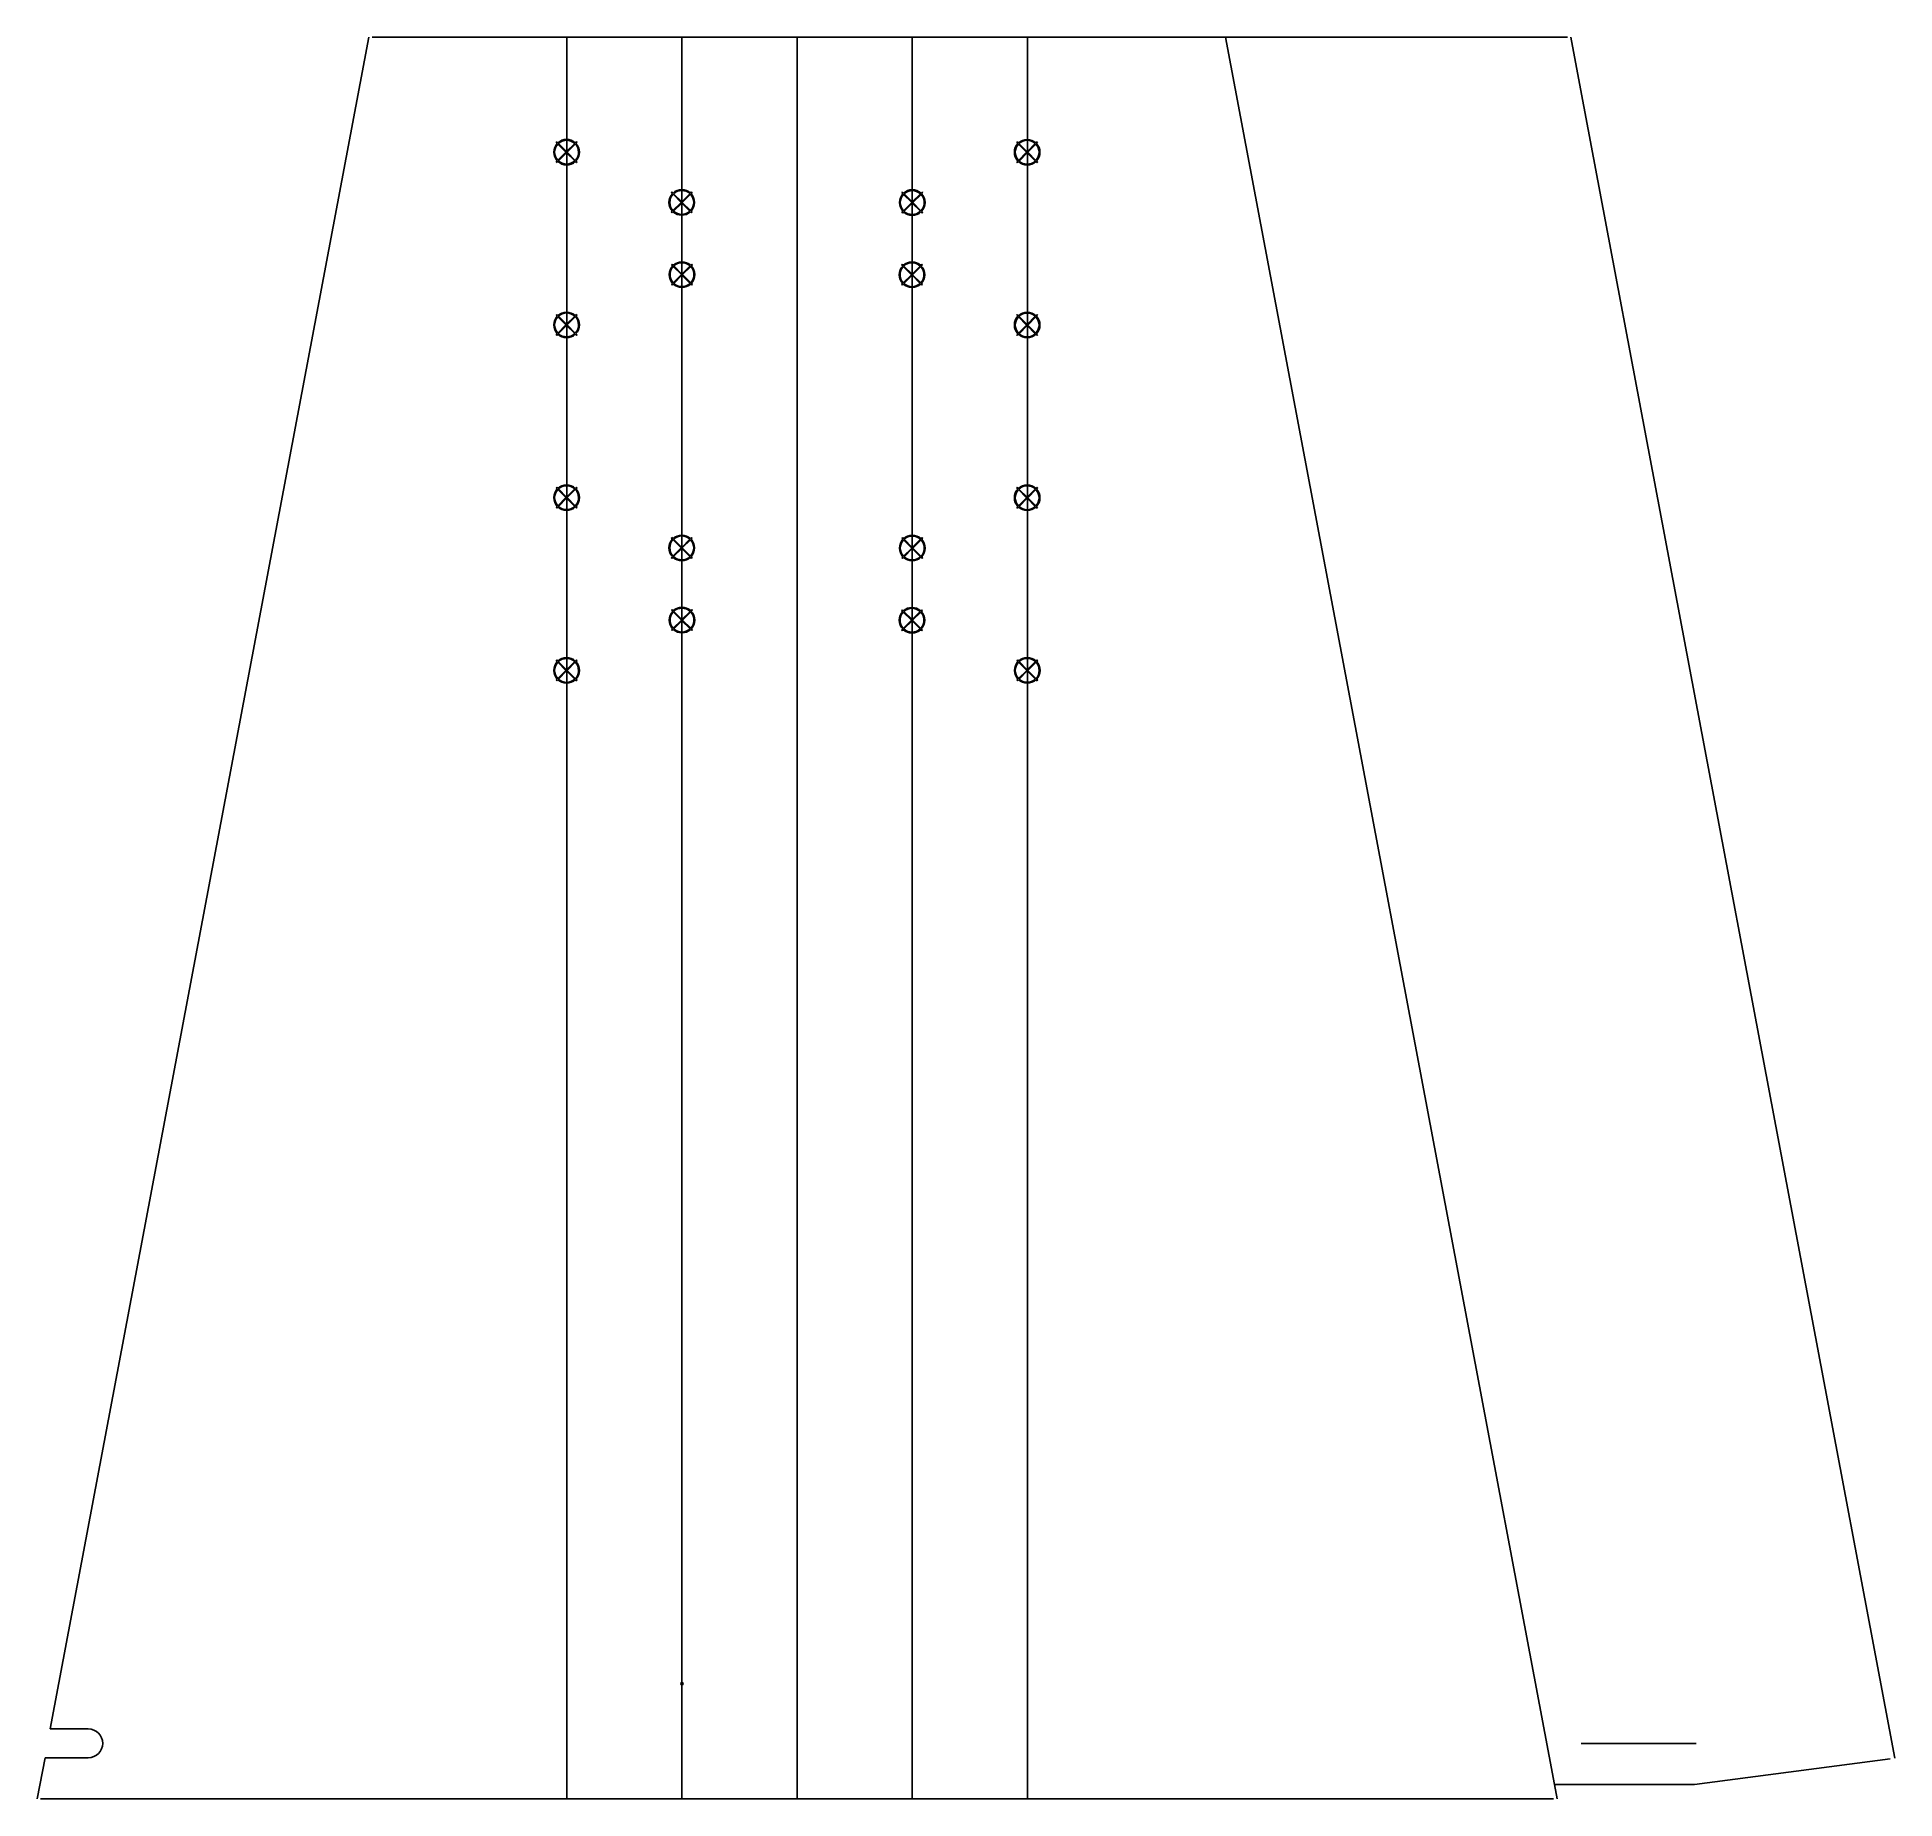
# Model space of a CAD drawing. Extents: x -487 to 422, y 3 to 392.
# Drawn here: x 11.8 to 421.6, y 3.2 to 391.9 of the extents above; entities outside this region: 1.
import ezdxf

# ---------------------------------------------------------------- set-up
doc = ezdxf.new("R2010")
doc.units = 0
doc.layers.add('Layer_1', color=7, linetype='CONTINUOUS')

msp = doc.modelspace()

# ---------------------------------------------------------------- linework, layer by layer
at = {"layer": 'Layer_1', "color": 5}
for p, q in [((84.929331, 391.865517), (14.679634, 18.664376)), ((179.416964, 391.865517), (85.690964, 391.865517)), ((349.342857, 391.865517), (179.416857, 391.865517)), ((351.800025, 382.796258), (350.104927, 391.865469)), ((421.570297, 12.203555), (351.800025, 382.796258)), ((128.591917, 366.46563), (128.591917, 366.464925)), ((128.616964, 366.49103), (128.616964, 366.49103)), ((128.616964, 366.49103), (128.616964, 366.490325)), ((128.616964, 366.49103), (128.616964, 366.490325)), ((128.616964, 366.49103), (128.616964, 366.49103)), ((128.616964, 366.490677), (128.616964, 366.490677)), ((128.616964, 366.490677), (128.616964, 366.490677)), ((128.616964, 366.490677), (128.616964, 366.490677)), ((128.616964, 366.490677), (128.616964, 366.490677)), ((128.616964, 366.490677), (128.616964, 366.490677)), ((128.616964, 366.490677), (128.616964, 366.490677)), ((128.616964, 366.490677), (128.616964, 366.490677)), ((128.616964, 366.490325), (128.616964, 366.490325)), ((128.616964, 366.490325), (128.616964, 366.490325)), ((128.616964, 366.490325), (128.616964, 366.490325)), ((128.616964, 366.490325), (128.616964, 366.490325)), ((128.616964, 366.490325), (128.616964, 366.490325)), ((128.616964, 366.490325), (128.616964, 366.490325)), ((128.616964, 366.490325), (128.616964, 366.490325)), ((128.616964, 366.490325), (128.616964, 366.490325)), ((128.616964, 366.490325), (128.616964, 366.490325)), ((128.616964, 366.490325), (128.616964, 366.490325)), ((128.616964, 366.490325), (128.616964, 366.490325)), ((128.616964, 366.490325), (128.616964, 366.490325)), ((128.616964, 366.439877), (128.616964, 366.439172)), ((128.642364, 366.46563), (128.642364, 366.464925)), ((230.191928, 366.46563), (230.191928, 366.464925)), ((230.216975, 366.49103), (230.216975, 366.49103)), ((230.216975, 366.49103), (230.216975, 366.490325)), ((230.216975, 366.49103), (230.216975, 366.490325)), ((230.216975, 366.49103), (230.216975, 366.49103)), ((230.216975, 366.490677), (230.216975, 366.490677)), ((230.216975, 366.490677), (230.216975, 366.490677)), ((230.216975, 366.490677), (230.216975, 366.490677)), ((230.216975, 366.490677), (230.216975, 366.490677)), ((230.216975, 366.490677), (230.216975, 366.490677)), ((230.216975, 366.490677), (230.216975, 366.490677)), ((230.216975, 366.490677), (230.216975, 366.490677)), ((230.216975, 366.490325), (230.216975, 366.490325)), ((230.216975, 366.490325), (230.216975, 366.490325)), ((230.216975, 366.490325), (230.216975, 366.490325)), ((230.216975, 366.490325), (230.216975, 366.490325)), ((230.216975, 366.490325), (230.216975, 366.490325)), ((230.216975, 366.490325), (230.216975, 366.490325)), ((230.216975, 366.490325), (230.216975, 366.490325)), ((230.216975, 366.490325), (230.216975, 366.490325)), ((230.216975, 366.490325), (230.216975, 366.490325)), ((230.216975, 366.490325), (230.216975, 366.490325)), ((230.216975, 366.490325), (230.216975, 366.490325)), ((230.216975, 366.490325), (230.216975, 366.490325)), ((230.216975, 366.439877), (230.216975, 366.439172)), ((230.242375, 366.46563), (230.242375, 366.464925)), ((-486.8199, 353.160422), (-487.42068, 349.968136)), ((153.991917, 355.353131), (153.991917, 355.352426)), ((154.016964, 355.378531), (154.016964, 355.378531)), ((154.016964, 355.378531), (154.016964, 355.377826)), ((154.016964, 355.378531), (154.016964, 355.377826)), ((154.016964, 355.378531), (154.016964, 355.378531)), ((154.016964, 355.378178), (154.016964, 355.378178)), ((154.016964, 355.378178), (154.016964, 355.378178)), ((154.016964, 355.378178), (154.016964, 355.378178)), ((154.016964, 355.378178), (154.016964, 355.378178)), ((154.016964, 355.378178), (154.016964, 355.378178)), ((154.016964, 355.378178), (154.016964, 355.378178)), ((154.016964, 355.378178), (154.016964, 355.378178)), ((154.016964, 355.377826), (154.016964, 355.377826)), ((154.016964, 355.377826), (154.016964, 355.377826)), ((154.016964, 355.377826), (154.016964, 355.377826)), ((154.016964, 355.377826), (154.016964, 355.377826)), ((154.016964, 355.377826), (154.016964, 355.377826)), ((154.016964, 355.377826), (154.016964, 355.377826)), ((154.016964, 355.377826), (154.016964, 355.377826)), ((154.016964, 355.377826), (154.016964, 355.377826)), ((154.016964, 355.377826), (154.016964, 355.377826)), ((154.016964, 355.377826), (154.016964, 355.377826)), ((154.016964, 355.377826), (154.016964, 355.377826)), ((154.016964, 355.377826), (154.016964, 355.377826)), ((154.016964, 355.327378), (154.016964, 355.326673)), ((154.042364, 355.353131), (154.042364, 355.352426)), ((204.791928, 355.353131), (204.791928, 355.352426)), ((204.816975, 355.378531), (204.816975, 355.378531)), ((204.816975, 355.378531), (204.816975, 355.377826)), ((204.816975, 355.378531), (204.816975, 355.377826)), ((204.816975, 355.378531), (204.816975, 355.378531)), ((204.816975, 355.378178), (204.816975, 355.378178)), ((204.816975, 355.378178), (204.816975, 355.378178)), ((204.816975, 355.378178), (204.816975, 355.378178)), ((204.816975, 355.378178), (204.816975, 355.378178)), ((204.816975, 355.378178), (204.816975, 355.378178)), ((204.816975, 355.378178), (204.816975, 355.378178)), ((204.816975, 355.378178), (204.816975, 355.378178)), ((204.816975, 355.377826), (204.816975, 355.377826)), ((204.816975, 355.377826), (204.816975, 355.377826)), ((204.816975, 355.377826), (204.816975, 355.377826)), ((204.816975, 355.377826), (204.816975, 355.377826)), ((204.816975, 355.377826), (204.816975, 355.377826)), ((204.816975, 355.377826), (204.816975, 355.377826)), ((204.816975, 355.377826), (204.816975, 355.377826)), ((204.816975, 355.377826), (204.816975, 355.377826)), ((204.816975, 355.377826), (204.816975, 355.377826)), ((204.816975, 355.377826), (204.816975, 355.377826)), ((204.816975, 355.377826), (204.816975, 355.377826)), ((204.816975, 355.377826), (204.816975, 355.377826)), ((204.816975, 355.327378), (204.816975, 355.326673)), ((204.842375, 355.353131), (204.842375, 355.352426)), ((153.991917, 339.478131), (153.991917, 339.477426)), ((154.016964, 339.503531), (154.016964, 339.503531)), ((154.016964, 339.503531), (154.016964, 339.502826)), ((154.016964, 339.503531), (154.016964, 339.502826)), ((154.016964, 339.503531), (154.016964, 339.503531)), ((154.016964, 339.503178), (154.016964, 339.503178)), ((154.016964, 339.503178), (154.016964, 339.503178)), ((154.016964, 339.503178), (154.016964, 339.503178)), ((154.016964, 339.503178), (154.016964, 339.503178)), ((154.016964, 339.503178), (154.016964, 339.503178)), ((154.016964, 339.503178), (154.016964, 339.503178)), ((154.016964, 339.503178), (154.016964, 339.503178)), ((154.016964, 339.502826), (154.016964, 339.502826)), ((154.016964, 339.502826), (154.016964, 339.502826)), ((154.016964, 339.502826), (154.016964, 339.502826)), ((154.016964, 339.502826), (154.016964, 339.502826)), ((154.016964, 339.502826), (154.016964, 339.502826)), ((154.016964, 339.502826), (154.016964, 339.502826)), ((154.016964, 339.502826), (154.016964, 339.502826)), ((154.016964, 339.502826), (154.016964, 339.502826)), ((154.016964, 339.502826), (154.016964, 339.502826)), ((154.016964, 339.502826), (154.016964, 339.502826)), ((154.016964, 339.502826), (154.016964, 339.502826)), ((154.016964, 339.502826), (154.016964, 339.502826)), ((154.016964, 339.452378), (154.016964, 339.451673)), ((154.042364, 339.478131), (154.042364, 339.477426)), ((204.791928, 339.478131), (204.791928, 339.477426)), ((204.816975, 339.503531), (204.816975, 339.503531)), ((204.816975, 339.503531), (204.816975, 339.502826)), ((204.816975, 339.503531), (204.816975, 339.502826)), ((204.816975, 339.503531), (204.816975, 339.503531)), ((204.816975, 339.503178), (204.816975, 339.503178)), ((204.816975, 339.503178), (204.816975, 339.503178)), ((204.816975, 339.503178), (204.816975, 339.503178)), ((204.816975, 339.503178), (204.816975, 339.503178)), ((204.816975, 339.503178), (204.816975, 339.503178)), ((204.816975, 339.503178), (204.816975, 339.503178)), ((204.816975, 339.503178), (204.816975, 339.503178)), ((204.816975, 339.502826), (204.816975, 339.502826)), ((204.816975, 339.502826), (204.816975, 339.502826)), ((204.816975, 339.502826), (204.816975, 339.502826)), ((204.816975, 339.502826), (204.816975, 339.502826)), ((204.816975, 339.502826), (204.816975, 339.502826)), ((204.816975, 339.502826), (204.816975, 339.502826)), ((204.816975, 339.502826), (204.816975, 339.502826)), ((204.816975, 339.502826), (204.816975, 339.502826)), ((204.816975, 339.502826), (204.816975, 339.502826)), ((204.816975, 339.502826), (204.816975, 339.502826)), ((204.816975, 339.502826), (204.816975, 339.502826)), ((204.816975, 339.502826), (204.816975, 339.502826)), ((204.816975, 339.452378), (204.816975, 339.451673)), ((204.842375, 339.478131), (204.842375, 339.477426)), ((128.591917, 328.365631), (128.591917, 328.364926)), ((128.616964, 328.391031), (128.616964, 328.391031)), ((128.616964, 328.391031), (128.616964, 328.390326)), ((128.616964, 328.391031), (128.616964, 328.390326)), ((128.616964, 328.391031), (128.616964, 328.391031)), ((128.616964, 328.390678), (128.616964, 328.390678)), ((128.616964, 328.390678), (128.616964, 328.390678)), ((128.616964, 328.390678), (128.616964, 328.390678)), ((128.616964, 328.390678), (128.616964, 328.390678)), ((128.616964, 328.390678), (128.616964, 328.390678)), ((128.616964, 328.390678), (128.616964, 328.390678)), ((128.616964, 328.390678), (128.616964, 328.390678)), ((128.616964, 328.390326), (128.616964, 328.390326)), ((128.616964, 328.390326), (128.616964, 328.390326)), ((128.616964, 328.390326), (128.616964, 328.390326)), ((128.616964, 328.390326), (128.616964, 328.390326)), ((128.616964, 328.390326), (128.616964, 328.390326)), ((128.616964, 328.390326), (128.616964, 328.390326)), ((128.616964, 328.390326), (128.616964, 328.390326)), ((128.616964, 328.390326), (128.616964, 328.390326)), ((128.616964, 328.390326), (128.616964, 328.390326)), ((128.616964, 328.390326), (128.616964, 328.390326)), ((128.616964, 328.390326), (128.616964, 328.390326)), ((128.616964, 328.390326), (128.616964, 328.390326)), ((128.616964, 328.339878), (128.616964, 328.339173)), ((128.642364, 328.365631), (128.642364, 328.364926)), ((230.191928, 328.365631), (230.191928, 328.364926)), ((230.216975, 328.391031), (230.216975, 328.391031)), ((230.216975, 328.391031), (230.216975, 328.390326)), ((230.216975, 328.391031), (230.216975, 328.390326)), ((230.216975, 328.391031), (230.216975, 328.391031)), ((230.216975, 328.390678), (230.216975, 328.390678)), ((230.216975, 328.390678), (230.216975, 328.390678)), ((230.216975, 328.390678), (230.216975, 328.390678)), ((230.216975, 328.390678), (230.216975, 328.390678)), ((230.216975, 328.390678), (230.216975, 328.390678)), ((230.216975, 328.390678), (230.216975, 328.390678)), ((230.216975, 328.390678), (230.216975, 328.390678)), ((230.216975, 328.390326), (230.216975, 328.390326)), ((230.216975, 328.390326), (230.216975, 328.390326)), ((230.216975, 328.390326), (230.216975, 328.390326)), ((230.216975, 328.390326), (230.216975, 328.390326)), ((230.216975, 328.390326), (230.216975, 328.390326)), ((230.216975, 328.390326), (230.216975, 328.390326)), ((230.216975, 328.390326), (230.216975, 328.390326)), ((230.216975, 328.390326), (230.216975, 328.390326)), ((230.216975, 328.390326), (230.216975, 328.390326)), ((230.216975, 328.390326), (230.216975, 328.390326)), ((230.216975, 328.390326), (230.216975, 328.390326)), ((230.216975, 328.390326), (230.216975, 328.390326)), ((230.216975, 328.339878), (230.216975, 328.339173)), ((230.242375, 328.365631), (230.242375, 328.364926)), ((128.591917, 290.26563), (128.591917, 290.264925)), ((128.616964, 290.29103), (128.616964, 290.29103)), ((128.616964, 290.29103), (128.616964, 290.290325)), ((128.616964, 290.29103), (128.616964, 290.290325)), ((128.616964, 290.29103), (128.616964, 290.29103)), ((128.616964, 290.290677), (128.616964, 290.290677)), ((128.616964, 290.290677), (128.616964, 290.290677)), ((128.616964, 290.290677), (128.616964, 290.290677)), ((128.616964, 290.290677), (128.616964, 290.290677)), ((128.616964, 290.290677), (128.616964, 290.290677)), ((128.616964, 290.290677), (128.616964, 290.290677)), ((128.616964, 290.290677), (128.616964, 290.290677)), ((128.616964, 290.290325), (128.616964, 290.290325)), ((128.616964, 290.290325), (128.616964, 290.290325)), ((128.616964, 290.290325), (128.616964, 290.290325)), ((128.616964, 290.290325), (128.616964, 290.290325)), ((128.616964, 290.290325), (128.616964, 290.290325)), ((128.616964, 290.290325), (128.616964, 290.290325)), ((128.616964, 290.290325), (128.616964, 290.290325)), ((128.616964, 290.290325), (128.616964, 290.290325)), ((128.616964, 290.290325), (128.616964, 290.290325)), ((128.616964, 290.290325), (128.616964, 290.290325)), ((128.616964, 290.290325), (128.616964, 290.290325)), ((128.616964, 290.290325), (128.616964, 290.290325)), ((128.616964, 290.239877), (128.616964, 290.239172)), ((128.642364, 290.26563), (128.642364, 290.264925)), ((230.191928, 290.26563), (230.191928, 290.264925)), ((230.216975, 290.29103), (230.216975, 290.29103)), ((230.216975, 290.29103), (230.216975, 290.290325)), ((230.216975, 290.29103), (230.216975, 290.290325)), ((230.216975, 290.29103), (230.216975, 290.29103)), ((230.216975, 290.290677), (230.216975, 290.290677)), ((230.216975, 290.290677), (230.216975, 290.290677)), ((230.216975, 290.290677), (230.216975, 290.290677)), ((230.216975, 290.290677), (230.216975, 290.290677)), ((230.216975, 290.290677), (230.216975, 290.290677)), ((230.216975, 290.290677), (230.216975, 290.290677)), ((230.216975, 290.290677), (230.216975, 290.290677)), ((230.216975, 290.290325), (230.216975, 290.290325)), ((230.216975, 290.290325), (230.216975, 290.290325)), ((230.216975, 290.290325), (230.216975, 290.290325)), ((230.216975, 290.290325), (230.216975, 290.290325)), ((230.216975, 290.290325), (230.216975, 290.290325)), ((230.216975, 290.290325), (230.216975, 290.290325)), ((230.216975, 290.290325), (230.216975, 290.290325)), ((230.216975, 290.290325), (230.216975, 290.290325)), ((230.216975, 290.290325), (230.216975, 290.290325)), ((230.216975, 290.290325), (230.216975, 290.290325)), ((230.216975, 290.290325), (230.216975, 290.290325)), ((230.216975, 290.290325), (230.216975, 290.290325)), ((230.216975, 290.239877), (230.216975, 290.239172)), ((230.242375, 290.26563), (230.242375, 290.264925)), ((153.991917, 279.15313), (153.991917, 279.152425)), ((154.016964, 279.17853), (154.016964, 279.17853)), ((154.016964, 279.17853), (154.016964, 279.177825)), ((154.016964, 279.17853), (154.016964, 279.177825)), ((154.016964, 279.17853), (154.016964, 279.17853)), ((154.016964, 279.178177), (154.016964, 279.178177)), ((154.016964, 279.178177), (154.016964, 279.178177)), ((154.016964, 279.178177), (154.016964, 279.178177)), ((154.016964, 279.178177), (154.016964, 279.178177)), ((154.016964, 279.178177), (154.016964, 279.178177)), ((154.016964, 279.178177), (154.016964, 279.178177)), ((154.016964, 279.178177), (154.016964, 279.178177)), ((154.016964, 279.177825), (154.016964, 279.177825)), ((154.016964, 279.177825), (154.016964, 279.177825)), ((154.016964, 279.177825), (154.016964, 279.177825)), ((154.016964, 279.177825), (154.016964, 279.177825)), ((154.016964, 279.177825), (154.016964, 279.177825)), ((154.016964, 279.177825), (154.016964, 279.177825)), ((154.016964, 279.177825), (154.016964, 279.177825)), ((154.016964, 279.177825), (154.016964, 279.177825)), ((154.016964, 279.177825), (154.016964, 279.177825)), ((154.016964, 279.177825), (154.016964, 279.177825)), ((154.016964, 279.177825), (154.016964, 279.177825)), ((154.016964, 279.177825), (154.016964, 279.177825)), ((154.016964, 279.127377), (154.016964, 279.126672)), ((154.042364, 279.15313), (154.042364, 279.152425)), ((204.791928, 279.15313), (204.791928, 279.152425)), ((204.816975, 279.17853), (204.816975, 279.17853)), ((204.816975, 279.17853), (204.816975, 279.177825)), ((204.816975, 279.17853), (204.816975, 279.177825)), ((204.816975, 279.17853), (204.816975, 279.17853)), ((204.816975, 279.178177), (204.816975, 279.178177)), ((204.816975, 279.178177), (204.816975, 279.178177)), ((204.816975, 279.178177), (204.816975, 279.178177)), ((204.816975, 279.178177), (204.816975, 279.178177)), ((204.816975, 279.178177), (204.816975, 279.178177)), ((204.816975, 279.178177), (204.816975, 279.178177)), ((204.816975, 279.178177), (204.816975, 279.178177)), ((204.816975, 279.177825), (204.816975, 279.177825)), ((204.816975, 279.177825), (204.816975, 279.177825)), ((204.816975, 279.177825), (204.816975, 279.177825)), ((204.816975, 279.177825), (204.816975, 279.177825)), ((204.816975, 279.177825), (204.816975, 279.177825)), ((204.816975, 279.177825), (204.816975, 279.177825)), ((204.816975, 279.177825), (204.816975, 279.177825)), ((204.816975, 279.177825), (204.816975, 279.177825)), ((204.816975, 279.177825), (204.816975, 279.177825)), ((204.816975, 279.177825), (204.816975, 279.177825)), ((204.816975, 279.177825), (204.816975, 279.177825)), ((204.816975, 279.177825), (204.816975, 279.177825)), ((204.816975, 279.127377), (204.816975, 279.126672)), ((204.842375, 279.15313), (204.842375, 279.152425)), ((153.991917, 263.27813), (153.991917, 263.277425)), ((154.016964, 263.30353), (154.016964, 263.30353)), ((154.016964, 263.30353), (154.016964, 263.302825)), ((154.016964, 263.30353), (154.016964, 263.302825)), ((154.016964, 263.30353), (154.016964, 263.30353)), ((154.016964, 263.303177), (154.016964, 263.303177)), ((154.016964, 263.303177), (154.016964, 263.303177)), ((154.016964, 263.303177), (154.016964, 263.303177)), ((154.016964, 263.303177), (154.016964, 263.303177)), ((154.016964, 263.303177), (154.016964, 263.303177)), ((154.016964, 263.303177), (154.016964, 263.303177)), ((154.016964, 263.303177), (154.016964, 263.303177)), ((154.016964, 263.302825), (154.016964, 263.302825)), ((154.016964, 263.302825), (154.016964, 263.302825)), ((154.016964, 263.302825), (154.016964, 263.302825)), ((154.016964, 263.302825), (154.016964, 263.302825)), ((154.016964, 263.302825), (154.016964, 263.302825)), ((154.016964, 263.302825), (154.016964, 263.302825)), ((154.016964, 263.302825), (154.016964, 263.302825)), ((154.016964, 263.302825), (154.016964, 263.302825)), ((154.016964, 263.302825), (154.016964, 263.302825)), ((154.016964, 263.302825), (154.016964, 263.302825)), ((154.016964, 263.302825), (154.016964, 263.302825)), ((154.016964, 263.302825), (154.016964, 263.302825)), ((154.016964, 263.252377), (154.016964, 263.251672)), ((154.042364, 263.27813), (154.042364, 263.277425)), ((204.791928, 263.27813), (204.791928, 263.277425)), ((204.816975, 263.30353), (204.816975, 263.30353)), ((204.816975, 263.30353), (204.816975, 263.302825)), ((204.816975, 263.30353), (204.816975, 263.302825)), ((204.816975, 263.30353), (204.816975, 263.30353)), ((204.816975, 263.303177), (204.816975, 263.303177)), ((204.816975, 263.303177), (204.816975, 263.303177)), ((204.816975, 263.303177), (204.816975, 263.303177)), ((204.816975, 263.303177), (204.816975, 263.303177)), ((204.816975, 263.303177), (204.816975, 263.303177)), ((204.816975, 263.303177), (204.816975, 263.303177)), ((204.816975, 263.303177), (204.816975, 263.303177)), ((204.816975, 263.302825), (204.816975, 263.302825)), ((204.816975, 263.302825), (204.816975, 263.302825)), ((204.816975, 263.302825), (204.816975, 263.302825)), ((204.816975, 263.302825), (204.816975, 263.302825)), ((204.816975, 263.302825), (204.816975, 263.302825)), ((204.816975, 263.302825), (204.816975, 263.302825)), ((204.816975, 263.302825), (204.816975, 263.302825)), ((204.816975, 263.302825), (204.816975, 263.302825)), ((204.816975, 263.302825), (204.816975, 263.302825)), ((204.816975, 263.302825), (204.816975, 263.302825)), ((204.816975, 263.302825), (204.816975, 263.302825)), ((204.816975, 263.302825), (204.816975, 263.302825)), ((204.816975, 263.252377), (204.816975, 263.251672)), ((204.842375, 263.27813), (204.842375, 263.277425)), ((128.591917, 252.16563), (128.591917, 252.164925)), ((128.616964, 252.19103), (128.616964, 252.19103)), ((128.616964, 252.19103), (128.616964, 252.190325)), ((128.616964, 252.19103), (128.616964, 252.190325)), ((128.616964, 252.19103), (128.616964, 252.19103)), ((128.616964, 252.190677), (128.616964, 252.190677)), ((128.616964, 252.190677), (128.616964, 252.190677)), ((128.616964, 252.190677), (128.616964, 252.190677)), ((128.616964, 252.190677), (128.616964, 252.190677)), ((128.616964, 252.190677), (128.616964, 252.190677)), ((128.616964, 252.190677), (128.616964, 252.190677)), ((128.616964, 252.190677), (128.616964, 252.190677)), ((128.616964, 252.190325), (128.616964, 252.190325)), ((128.616964, 252.190325), (128.616964, 252.190325)), ((128.616964, 252.190325), (128.616964, 252.190325)), ((128.616964, 252.190325), (128.616964, 252.190325)), ((128.616964, 252.190325), (128.616964, 252.190325)), ((128.616964, 252.190325), (128.616964, 252.190325)), ((128.616964, 252.190325), (128.616964, 252.190325)), ((128.616964, 252.190325), (128.616964, 252.190325)), ((128.616964, 252.190325), (128.616964, 252.190325)), ((128.616964, 252.190325), (128.616964, 252.190325)), ((128.616964, 252.190325), (128.616964, 252.190325)), ((128.616964, 252.190325), (128.616964, 252.190325)), ((128.616964, 252.139877), (128.616964, 252.139172)), ((128.642364, 252.16563), (128.642364, 252.164925)), ((230.191928, 252.16563), (230.191928, 252.164925)), ((230.216975, 252.19103), (230.216975, 252.19103)), ((230.216975, 252.19103), (230.216975, 252.190325)), ((230.216975, 252.19103), (230.216975, 252.190325)), ((230.216975, 252.19103), (230.216975, 252.19103)), ((230.216975, 252.190677), (230.216975, 252.190677)), ((230.216975, 252.190677), (230.216975, 252.190677)), ((230.216975, 252.190677), (230.216975, 252.190677)), ((230.216975, 252.190677), (230.216975, 252.190677)), ((230.216975, 252.190677), (230.216975, 252.190677)), ((230.216975, 252.190677), (230.216975, 252.190677)), ((230.216975, 252.190677), (230.216975, 252.190677)), ((230.216975, 252.190325), (230.216975, 252.190325)), ((230.216975, 252.190325), (230.216975, 252.190325)), ((230.216975, 252.190325), (230.216975, 252.190325)), ((230.216975, 252.190325), (230.216975, 252.190325)), ((230.216975, 252.190325), (230.216975, 252.190325)), ((230.216975, 252.190325), (230.216975, 252.190325)), ((230.216975, 252.190325), (230.216975, 252.190325)), ((230.216975, 252.190325), (230.216975, 252.190325)), ((230.216975, 252.190325), (230.216975, 252.190325)), ((230.216975, 252.190325), (230.216975, 252.190325)), ((230.216975, 252.190325), (230.216975, 252.190325)), ((230.216975, 252.190325), (230.216975, 252.190325)), ((230.216975, 252.139877), (230.216975, 252.139172)), ((230.242375, 252.16563), (230.242375, 252.164925)), ((154.016964, 28.899229), (154.016964, 28.899229)), ((154.016964, 28.899229), (154.016964, 28.899229)), ((154.016964, 28.899229), (154.016964, 28.899229)), ((154.016964, 28.899229), (154.016964, 28.899229)), ((154.016964, 28.899229), (154.016964, 28.899229)), ((154.016964, 28.899229), (154.016964, 28.899229)), ((154.016964, 28.899229), (154.016964, 28.899229)), ((154.016964, 28.899229), (154.016964, 28.899229)), ((154.016964, 28.899229), (154.016964, 28.899229)), ((154.016964, 28.899229), (154.016964, 28.899229)), ((154.016964, 28.899229), (154.016964, 28.899229)), ((154.016964, 28.899229), (154.016964, 28.899229)), ((154.016964, 28.899229), (154.016964, 28.899229)), ((154.016964, 28.899229), (154.016964, 28.899229)), ((154.016964, 28.899229), (154.016964, 28.898524)), ((154.016964, 28.899229), (154.016964, 28.898524)), ((154.016964, 28.899229), (154.016964, 28.899229)), ((154.016964, 28.898524), (154.016964, 28.898524)), ((154.016964, 28.898524), (154.016964, 28.898524)), ((154.016964, 28.898524), (154.016964, 28.898524)), ((154.016964, 28.898524), (154.016964, 28.898524)), ((154.016964, 28.898524), (154.016964, 28.898524)), ((154.016964, 28.898524), (154.016964, 28.898524)), ((153.762964, 28.645582), (153.762964, 28.644877)), ((154.016964, 28.391582), (154.016964, 28.390877)), ((154.270964, 28.645582), (154.270964, 28.644877)), ((23.065373, 18.664525), (14.679493, 18.664525)), ((13.540373, 12.314525), (11.77719, 3.245667)), ((13.540373, 12.314525), (23.065373, 12.314525)), ((352.36969, 15.489553), (377.76969, 15.489553)), ((420.543629, 12.069895), (377.344932, 6.437092)), ((377.344932, 6.437092), (346.455709, 6.437092)), ((347.056716, 3.245625), (346.455935, 6.437205)), ((12.539274, 3.245625), (346.294569, 3.245625))]:
    msp.add_line(p, q, dxfattribs=at)
at = {"layer": 'Layer_1', "color": 1}
for p, q in [((128.616964, 391.865517), (128.616964, 3.245517)), ((154.016964, 3.245625), (154.016964, 391.865625)), ((179.416964, 391.865517), (179.416964, 3.244812)), ((204.816975, 391.865517), (204.816975, 3.245517)), ((230.216975, 3.245625), (230.216975, 391.865625)), ((346.455865, 6.437163), (273.904998, 391.865582))]:
    msp.add_line(p, q, dxfattribs=at)
at = {"layer": 'Layer_1', "color": 7}
for p, q in [((126.381722, 368.801993), (126.254722, 368.67464)), ((126.254722, 368.67464), (126.515072, 368.41429)), ((126.642072, 368.541643), (126.381722, 368.801993)), ((128.435947, 366.493415), (126.638191, 364.695307)), ((126.642072, 368.28729), (128.435947, 366.493415)), ((126.764486, 364.567601), (128.563299, 366.366415)), ((128.563299, 366.620415), (126.769424, 368.41429)), ((130.361055, 368.418523), (128.563299, 366.620415)), ((128.563299, 366.366415), (130.365994, 364.563368)), ((128.690299, 366.493415), (130.488761, 368.292229)), ((130.493347, 364.690721), (128.690299, 366.493415)), ((130.744524, 368.801993), (130.488408, 368.545523)), ((130.616113, 368.419229), (130.871877, 368.67464)), ((130.871877, 368.67464), (130.744524, 368.801993)), ((227.984583, 368.778512), (227.856878, 368.651512)), ((227.856878, 368.651512), (228.108408, 368.399981)), ((227.856878, 368.651512), (227.856878, 368.651512)), ((228.235408, 368.526981), (227.984583, 368.778512)), ((228.235408, 368.272629), (230.038456, 366.469934)), ((230.038456, 366.469934), (228.239995, 364.671473)), ((230.165808, 366.596934), (228.362761, 368.399981)), ((228.3677, 364.544826), (230.165808, 366.342934)), ((231.96427, 368.395748), (230.165808, 366.596934)), ((230.165808, 366.342934), (231.959331, 364.549059)), ((230.292808, 366.469934), (232.090917, 368.268042)), ((232.087036, 364.676059), (230.292808, 366.469934)), ((232.347386, 368.778512), (232.090917, 368.522748)), ((232.217917, 368.395042), (232.474033, 368.651512)), ((232.474033, 368.651512), (232.347386, 368.778512)), ((126.510838, 364.568307), (126.254722, 364.311837)), ((126.254722, 364.311837), (126.381722, 364.184837)), ((126.381722, 364.184837), (126.637838, 364.440601)), ((130.493347, 364.436368), (130.744524, 364.184837)), ((130.871877, 364.311837), (130.620347, 364.563368)), ((130.744524, 364.184837), (130.871877, 364.311837)), ((130.871877, 364.311837), (130.871877, 364.311837)), ((228.112642, 364.54412), (227.856878, 364.288709)), ((227.856878, 364.288709), (227.984583, 364.161356)), ((227.984583, 364.161356), (228.2407, 364.417826)), ((232.087036, 364.421706), (232.347386, 364.161356)), ((232.474033, 364.288709), (232.213683, 364.549059)), ((232.347386, 364.161356), (232.474033, 364.288709)), ((151.783457, 357.71495), (151.65681, 357.58795)), ((151.65681, 357.58795), (151.916807, 357.327247)), ((152.043807, 357.4546), (151.783457, 357.71495)), ((152.043807, 357.200247), (153.838035, 355.406372)), ((153.965035, 355.533372), (152.171513, 357.327247)), ((155.763143, 357.331481), (153.965035, 355.533372)), ((154.092388, 355.406372), (155.890849, 357.205186)), ((156.14626, 357.71495), (155.890143, 357.458481)), ((156.018202, 357.332186), (156.273966, 357.58795)), ((156.273966, 357.58795), (156.14626, 357.71495)), ((202.643878, 357.687433), (202.516173, 357.560433)), ((202.516173, 357.560433), (202.767703, 357.308903)), ((202.516173, 357.560433), (202.516173, 357.560433)), ((202.894703, 357.435903), (202.643878, 357.687433)), ((202.894703, 357.18155), (204.697751, 355.378856)), ((204.825103, 355.505856), (203.022056, 357.308903)), ((206.623564, 357.30467), (204.825103, 355.505856)), ((204.952103, 355.378856), (206.750212, 357.176964)), ((207.006681, 357.687433), (206.750212, 357.43167)), ((206.877212, 357.303964), (207.133328, 357.560433)), ((207.133328, 357.560433), (207.006681, 357.687433)), ((151.912574, 353.481264), (151.65681, 353.224795)), ((151.65681, 353.224795), (151.783457, 353.097795)), ((151.783457, 353.097795), (152.039574, 353.353558)), ((153.838035, 355.406372), (152.039927, 353.608264)), ((152.166574, 353.480558), (153.965035, 355.279372)), ((153.965035, 355.279372), (155.768082, 353.476325)), ((155.895082, 353.603678), (154.092388, 355.406372)), ((155.895082, 353.349325), (156.14626, 353.097795)), ((156.273966, 353.224795), (156.022435, 353.476325)), ((156.14626, 353.097795), (156.273966, 353.224795)), ((156.273966, 353.224795), (156.273966, 353.224795)), ((202.771937, 353.453042), (202.516173, 353.197278)), ((202.516173, 353.197278), (202.643878, 353.070278)), ((202.643878, 353.070278), (202.899995, 353.326747)), ((204.697751, 355.378856), (202.899289, 353.580042)), ((203.026995, 353.453747), (204.825103, 355.251856)), ((204.825103, 355.251856), (206.618626, 353.457981)), ((206.746331, 353.584981), (204.952103, 355.378856)), ((206.746331, 353.330628), (207.006681, 353.070278)), ((207.133328, 353.197278), (206.872978, 353.457981)), ((207.006681, 353.070278), (207.133328, 353.197278)), ((151.834483, 341.789009), (151.707483, 341.662009)), ((151.707483, 341.662009), (151.96748, 341.401306)), ((152.094833, 341.528659), (151.834483, 341.789009)), ((152.094833, 341.274306), (153.888708, 339.480431)), ((154.016061, 339.607431), (152.222186, 341.401306)), ((155.813816, 341.40554), (154.016061, 339.607431)), ((154.143061, 339.480431), (155.941875, 341.279245)), ((156.197286, 341.789009), (155.941169, 341.53254)), ((156.068875, 341.406245), (156.324639, 341.662009)), ((156.324639, 341.662009), (156.197286, 341.789009)), ((202.582551, 341.761408), (202.455199, 341.634408)), ((202.455199, 341.634408), (202.706376, 341.382877)), ((202.455199, 341.634408), (202.455199, 341.634408)), ((202.834082, 341.509877), (202.582551, 341.761408)), ((202.834082, 341.255524), (204.636424, 339.45283)), ((204.763776, 339.57983), (202.960729, 341.382877)), ((206.562238, 341.378644), (204.763776, 339.57983)), ((204.890776, 339.45283), (206.688885, 341.250938)), ((206.945354, 341.761408), (206.68959, 341.505644)), ((206.81659, 341.377938), (207.072001, 341.634408)), ((207.072001, 341.634408), (206.945354, 341.761408)), ((151.963247, 337.555323), (151.707483, 337.298853)), ((151.707483, 337.298853), (151.834483, 337.171853)), ((151.834483, 337.171853), (152.090247, 337.427617)), ((153.888708, 339.480431), (152.090953, 337.682323)), ((152.2176, 337.554617), (154.016061, 339.353431)), ((154.016061, 339.353431), (155.819108, 337.550384)), ((155.945755, 337.677737), (154.143061, 339.480431)), ((155.945755, 337.423384), (156.197286, 337.171853)), ((156.324639, 337.298853), (156.073461, 337.550384)), ((156.197286, 337.171853), (156.324639, 337.298853)), ((156.324639, 337.298853), (156.324639, 337.298853)), ((202.71061, 337.527016), (202.455199, 337.271605)), ((202.455199, 337.271605), (202.582551, 337.144252)), ((202.582551, 337.144252), (202.838668, 337.400722)), ((204.636424, 339.45283), (202.837963, 337.654016)), ((202.965668, 337.527722), (204.763776, 339.32583)), ((204.763776, 339.32583), (206.557299, 337.531955)), ((206.685004, 337.658955), (204.890776, 339.45283)), ((206.685004, 337.404602), (206.945354, 337.144252)), ((207.072001, 337.271605), (206.812357, 337.531955)), ((206.945354, 337.144252), (207.072001, 337.271605)), ((126.381722, 330.697845), (126.254722, 330.570845)), ((126.254722, 330.570845), (126.515072, 330.310142)), ((126.642072, 330.437495), (126.381722, 330.697845)), ((128.435947, 328.389267), (126.638191, 326.591159)), ((126.642072, 330.183142), (128.435947, 328.389267)), ((126.764486, 326.463453), (128.563299, 328.262267)), ((128.563299, 328.516267), (126.769424, 330.310142)), ((130.361055, 330.314376), (128.563299, 328.516267)), ((128.563299, 328.262267), (130.365994, 326.45922)), ((128.690299, 328.389267), (130.488761, 330.188081)), ((130.493347, 326.586573), (128.690299, 328.389267)), ((130.744524, 330.697845), (130.488408, 330.441376)), ((130.616113, 330.315081), (130.871877, 330.570845)), ((130.871877, 330.570845), (130.744524, 330.697845)), ((227.984583, 330.674421), (227.856878, 330.547068)), ((227.856878, 330.547068), (228.108408, 330.29589)), ((227.856878, 330.547068), (227.856878, 330.547068)), ((228.235408, 330.42289), (227.984583, 330.674421)), ((228.235408, 330.168537), (230.038456, 328.365843)), ((230.038456, 328.365843), (228.239995, 326.567029)), ((230.165808, 328.492843), (228.362761, 330.29589)), ((228.3677, 326.440734), (230.165808, 328.238843)), ((231.96427, 330.291657), (230.165808, 328.492843)), ((230.165808, 328.238843), (231.959331, 326.444968)), ((230.292808, 328.365843), (232.090917, 330.163951)), ((232.087036, 326.571968), (230.292808, 328.365843)), ((232.347386, 330.674421), (232.090917, 330.418657)), ((232.217917, 330.290951), (232.474033, 330.547068)), ((232.474033, 330.547068), (232.347386, 330.674421)), ((126.510838, 326.464159), (126.254722, 326.207689)), ((126.254722, 326.207689), (126.381722, 326.080689)), ((126.381722, 326.080689), (126.637838, 326.336453)), ((130.493347, 326.33222), (130.744524, 326.080689)), ((130.871877, 326.207689), (130.620347, 326.45922)), ((130.744524, 326.080689), (130.871877, 326.207689)), ((130.871877, 326.207689), (130.871877, 326.207689)), ((228.112642, 326.440029), (227.856878, 326.184265)), ((227.856878, 326.184265), (227.984583, 326.057265)), ((227.984583, 326.057265), (228.2407, 326.313734)), ((232.087036, 326.317615), (232.347386, 326.057265)), ((232.474033, 326.184265), (232.213683, 326.444968)), ((232.347386, 326.057265), (232.474033, 326.184265)), ((126.381722, 292.590619), (126.254722, 292.463619)), ((126.254722, 292.463619), (126.515072, 292.202916)), ((126.642072, 292.330269), (126.381722, 292.590619)), ((126.642072, 292.075916), (128.435947, 290.282041)), ((128.563299, 290.409041), (126.769424, 292.202916)), ((130.361055, 292.20715), (128.563299, 290.409041)), ((128.690299, 290.282041), (130.488761, 292.080855)), ((130.744524, 292.590619), (130.488408, 292.33415)), ((130.616113, 292.207855), (130.871877, 292.463619)), ((130.871877, 292.463619), (130.744524, 292.590619)), ((227.984583, 292.567195), (227.856878, 292.440195)), ((227.856878, 292.440195), (228.108408, 292.188664)), ((227.856878, 292.440195), (227.856878, 292.440195)), ((228.235408, 292.315664), (227.984583, 292.567195)), ((228.235408, 292.061311), (230.038456, 290.258617)), ((230.165808, 290.385617), (228.362761, 292.188664)), ((231.96427, 292.184431), (230.165808, 290.385617)), ((230.292808, 290.258617), (232.090917, 292.056725)), ((232.347386, 292.567195), (232.090917, 292.311431)), ((232.217917, 292.183725), (232.474033, 292.440195)), ((232.474033, 292.440195), (232.347386, 292.567195)), ((126.510838, 288.356933), (126.254722, 288.100464)), ((126.254722, 288.100464), (126.381722, 287.973464)), ((126.381722, 287.973464), (126.637838, 288.229228)), ((128.435947, 290.282041), (126.638191, 288.483933)), ((126.764486, 288.356228), (128.563299, 290.155041)), ((128.563299, 290.155041), (130.365994, 288.351994)), ((130.493347, 288.479347), (128.690299, 290.282041)), ((130.493347, 288.224994), (130.744524, 287.973464)), ((130.871877, 288.100464), (130.620347, 288.351994)), ((130.744524, 287.973464), (130.871877, 288.100464)), ((130.871877, 288.100464), (130.871877, 288.100464)), ((228.112642, 288.332803), (227.856878, 288.077039)), ((227.856878, 288.077039), (227.984583, 287.950039)), ((227.984583, 287.950039), (228.2407, 288.206509)), ((230.038456, 290.258617), (228.239995, 288.459803)), ((228.3677, 288.333509), (230.165808, 290.131617)), ((230.165808, 290.131617), (231.959331, 288.337742)), ((232.087036, 288.464742), (230.292808, 290.258617)), ((232.087036, 288.210389), (232.347386, 287.950039)), ((232.474033, 288.077039), (232.213683, 288.337742)), ((232.347386, 287.950039), (232.474033, 288.077039)), ((151.783457, 281.503632), (151.65681, 281.376632)), ((151.65681, 281.376632), (151.916807, 281.115929)), ((152.043807, 281.243282), (151.783457, 281.503632)), ((153.838035, 279.195054), (152.039927, 277.396946)), ((152.043807, 280.988929), (153.838035, 279.195054)), ((152.166574, 277.26924), (153.965035, 279.068054)), ((153.965035, 279.322054), (152.171513, 281.115929)), ((155.763143, 281.120163), (153.965035, 279.322054)), ((153.965035, 279.068054), (155.768082, 277.265007)), ((154.092388, 279.195054), (155.890849, 280.993868)), ((155.895082, 277.39236), (154.092388, 279.195054)), ((156.14626, 281.503632), (155.890143, 281.247163)), ((156.018202, 281.120868), (156.273966, 281.376632)), ((156.273966, 281.376632), (156.14626, 281.503632)), ((202.643878, 281.476059), (202.516173, 281.349059)), ((202.516173, 281.349059), (202.767703, 281.097528)), ((202.516173, 281.349059), (202.516173, 281.349059)), ((202.894703, 281.224528), (202.643878, 281.476059)), ((202.894703, 280.970176), (204.697751, 279.167481)), ((204.697751, 279.167481), (202.899289, 277.368667)), ((204.825103, 279.294481), (203.022056, 281.097528)), ((203.026995, 277.242373), (204.825103, 279.040481)), ((206.623564, 281.093295), (204.825103, 279.294481)), ((204.825103, 279.040481), (206.618626, 277.246606)), ((204.952103, 279.167481), (206.750212, 280.96559)), ((206.746331, 277.373606), (204.952103, 279.167481)), ((207.006681, 281.476059), (206.750212, 281.220295)), ((206.877212, 281.09259), (207.133328, 281.349059)), ((207.133328, 281.349059), (207.006681, 281.476059)), ((151.912574, 277.269946), (151.65681, 277.013477)), ((151.65681, 277.013477), (151.783457, 276.886477)), ((151.783457, 276.886477), (152.039574, 277.14224)), ((155.895082, 277.138007), (156.14626, 276.886477)), ((156.273966, 277.013477), (156.022435, 277.265007)), ((156.14626, 276.886477), (156.273966, 277.013477)), ((156.273966, 277.013477), (156.273966, 277.013477)), ((202.771937, 277.241667), (202.516173, 276.985903)), ((202.516173, 276.985903), (202.643878, 276.858903)), ((202.643878, 276.858903), (202.899995, 277.115373)), ((206.746331, 277.119253), (207.006681, 276.858903)), ((207.133328, 276.985903), (206.872978, 277.246606)), ((207.006681, 276.858903), (207.133328, 276.985903)), ((151.834483, 265.577635), (151.707483, 265.450635)), ((151.707483, 265.450635), (151.96748, 265.189932)), ((152.094833, 265.317285), (151.834483, 265.577635)), ((153.888708, 263.269057), (152.090953, 261.470948)), ((152.094833, 265.062932), (153.888708, 263.269057)), ((152.2176, 261.343243), (154.016061, 263.142057)), ((154.016061, 263.396057), (152.222186, 265.189932)), ((155.813816, 265.194165), (154.016061, 263.396057)), ((154.016061, 263.142057), (155.819108, 261.33901)), ((154.143061, 263.269057), (155.941875, 265.067871)), ((155.945755, 261.466362), (154.143061, 263.269057)), ((156.197286, 265.577635), (155.941169, 265.321165)), ((156.068875, 265.194871), (156.324639, 265.450635)), ((156.324639, 265.450635), (156.197286, 265.577635)), ((202.582551, 265.550061), (202.455199, 265.423061)), ((202.455199, 265.423061), (202.706376, 265.171531)), ((202.455199, 265.423061), (202.455199, 265.423061)), ((202.834082, 265.298531), (202.582551, 265.550061)), ((202.834082, 265.044178), (204.636424, 263.241484)), ((204.636424, 263.241484), (202.837963, 261.44267)), ((204.763776, 263.368484), (202.960729, 265.171531)), ((202.965668, 261.316375), (204.763776, 263.114484)), ((206.562238, 265.167298), (204.763776, 263.368484)), ((204.763776, 263.114484), (206.557299, 261.320609)), ((204.890776, 263.241484), (206.688885, 265.039592)), ((206.685004, 261.447609), (204.890776, 263.241484)), ((206.945354, 265.550061), (206.68959, 265.294298)), ((206.81659, 265.166592), (207.072001, 265.423061)), ((207.072001, 265.423061), (206.945354, 265.550061)), ((151.963247, 261.343948), (151.707483, 261.087479)), ((151.707483, 261.087479), (151.834483, 260.960479)), ((151.834483, 260.960479), (152.090247, 261.216243)), ((155.945755, 261.21201), (156.197286, 260.960479)), ((156.324639, 261.087479), (156.073461, 261.33901)), ((156.197286, 260.960479), (156.324639, 261.087479)), ((156.324639, 261.087479), (156.324639, 261.087479)), ((202.71061, 261.31567), (202.455199, 261.059906)), ((202.455199, 261.059906), (202.582551, 260.932906)), ((202.582551, 260.932906), (202.838668, 261.189375)), ((206.685004, 261.193256), (206.945354, 260.932906)), ((207.072001, 261.059906), (206.812357, 261.320609)), ((206.945354, 260.932906), (207.072001, 261.059906)), ((126.381722, 254.486471), (126.254722, 254.359471)), ((126.254722, 254.359471), (126.515072, 254.098768)), ((126.642072, 254.226121), (126.381722, 254.486471)), ((128.563299, 252.304893), (126.769424, 254.098768)), ((130.361055, 254.103001), (128.563299, 252.304893)), ((130.744524, 254.486471), (130.488408, 254.230001)), ((130.616113, 254.103707), (130.871877, 254.359471)), ((130.871877, 254.359471), (130.744524, 254.486471)), ((228.010308, 254.485943), (227.882602, 254.358943)), ((227.882602, 254.358957), (228.134133, 254.107426)), ((227.882602, 254.358943), (227.882602, 254.358957)), ((228.261133, 254.234412), (228.010308, 254.485943)), ((230.191533, 252.304379), (228.388486, 254.107426)), ((231.989994, 254.103193), (230.191533, 252.304379)), ((232.373111, 254.485943), (232.116641, 254.230179)), ((232.243641, 254.102473), (232.499758, 254.358943)), ((232.499758, 254.358943), (232.373111, 254.485943)), ((126.510838, 250.252784), (126.254722, 249.996315)), ((126.254722, 249.996315), (126.381722, 249.869315)), ((126.381722, 249.869315), (126.637838, 250.125079)), ((128.435947, 252.177893), (126.638191, 250.379784)), ((126.642072, 253.971768), (128.435947, 252.177893)), ((126.764486, 250.252079), (128.563299, 252.050893)), ((128.563299, 252.050893), (130.365994, 250.247846)), ((128.690299, 252.177893), (130.488761, 253.976707)), ((130.493347, 250.375198), (128.690299, 252.177893)), ((130.493347, 250.120846), (130.744524, 249.869315)), ((130.871877, 249.996315), (130.620347, 250.247846)), ((130.744524, 249.869315), (130.871877, 249.996315)), ((130.871877, 249.996315), (130.871877, 249.996315)), ((228.138366, 250.251565), (227.882602, 249.995801)), ((227.882602, 249.995801), (228.010308, 249.868801)), ((228.010308, 249.868801), (228.266425, 250.125271)), ((228.261147, 253.980074), (230.064194, 252.177379)), ((230.064194, 252.177379), (228.265733, 250.378565)), ((228.393439, 250.252271), (230.191547, 252.050379)), ((230.191547, 252.050379), (231.985069, 250.256504)), ((230.318533, 252.177379), (232.116641, 253.975487)), ((232.112761, 250.383504), (230.318533, 252.177379)), ((232.112761, 250.129137), (232.373111, 249.868787)), ((232.499758, 249.995787), (232.239408, 250.25649)), ((232.373111, 249.868787), (232.499758, 249.995787))]:
    msp.add_line(p, q, dxfattribs=at)
for points in [[(130.488408, 368.545523), (129.407144, 369.555879), (127.721572, 369.554468), (126.642072, 368.541643)], [(126.769424, 368.41429), (127.778369, 369.356912), (129.350347, 369.358323), (130.361055, 368.418523)], [(232.090917, 368.522748), (231.010711, 369.54157), (229.317731, 369.542629), (228.235408, 368.526981)], [(228.362761, 368.399981), (229.374881, 369.345779), (230.953561, 369.344367), (231.96427, 368.395748)], [(126.515072, 368.41429), (125.502247, 367.335143), (125.500836, 365.649218), (126.510838, 364.568307)], [(126.638191, 364.695307), (125.698038, 365.706368), (125.699449, 367.278346), (126.642072, 368.28729)], [(130.488761, 368.292229), (131.43738, 367.281168), (131.438791, 365.70284), (130.493347, 364.690721)], [(130.620347, 364.563368), (131.635994, 365.64569), (131.634583, 367.338318), (130.616113, 368.419229)], [(228.108408, 368.399981), (227.092761, 367.317659), (227.094172, 365.625384), (228.112642, 364.54412)], [(228.239995, 364.671473), (227.291375, 365.682181), (227.289964, 367.260509), (228.235408, 368.272629)], [(232.090917, 368.268042), (233.030717, 367.257334), (233.029658, 365.685004), (232.087036, 364.676059)], [(232.213683, 364.549059), (233.226508, 365.628206), (233.22792, 367.314131), (232.217917, 368.395042)], [(126.637838, 364.440601), (127.718397, 363.421779), (129.411024, 363.420721), (130.493347, 364.436368)], [(130.365994, 364.563368), (129.353874, 363.617923), (127.775194, 363.619334), (126.764486, 364.567601)], [(228.2407, 364.417826), (229.321964, 363.40747), (231.007183, 363.408881), (232.087036, 364.421706)], [(231.959331, 364.549059), (230.950739, 363.606437), (229.378408, 363.605026), (228.3677, 364.544826)], [(151.916807, 357.327247), (150.904335, 356.2481), (150.902571, 354.562175), (151.912574, 353.481264)], [(152.039927, 353.608264), (151.100127, 354.619325), (151.101185, 356.191303), (152.043807, 357.200247)], [(155.890143, 357.458481), (154.80888, 358.468836), (153.12366, 358.467425), (152.043807, 357.4546)], [(152.171513, 357.327247), (153.180105, 358.26987), (154.752082, 358.271281), (155.763143, 357.331481)], [(155.890849, 357.205186), (156.839468, 356.194478), (156.840527, 354.615797), (155.895082, 353.603678)], [(156.022435, 353.476325), (157.038082, 354.558647), (157.036671, 356.251275), (156.018202, 357.332186)], [(202.767703, 357.308903), (201.752056, 356.226581), (201.753467, 354.533953), (202.771937, 353.453042)], [(202.899289, 353.580042), (201.95067, 354.591103), (201.949259, 356.169431), (202.894703, 357.18155)], [(206.750212, 357.43167), (205.670006, 358.450492), (203.977026, 358.45155), (202.894703, 357.435903)], [(203.022056, 357.308903), (204.034176, 358.254347), (205.612856, 358.252936), (206.623564, 357.30467)], [(206.750212, 357.176964), (207.690012, 356.165903), (207.688601, 354.593925), (206.746331, 353.584981)], [(206.872978, 353.457981), (207.885803, 354.537128), (207.887214, 356.223053), (206.877212, 357.303964)], [(152.039574, 353.353558), (153.120132, 352.334736), (154.813113, 352.333678), (155.895082, 353.349325)], [(155.768082, 353.476325), (154.755963, 352.530881), (153.177282, 352.532292), (152.166574, 353.480558)], [(202.899995, 353.326747), (203.981259, 352.316392), (205.666478, 352.317803), (206.746331, 353.330628)], [(206.618626, 353.457981), (205.610034, 352.515358), (204.037703, 352.513947), (203.026995, 353.453747)], [(151.96748, 341.401306), (150.955008, 340.322159), (150.953244, 338.636234), (151.963247, 337.555323)], [(152.090953, 337.682323), (151.1508, 338.693031), (151.152211, 340.265362), (152.094833, 341.274306)], [(155.941169, 341.53254), (154.859905, 342.542895), (153.174333, 342.541484), (152.094833, 341.528659)], [(152.222186, 341.401306), (153.23113, 342.343928), (154.802755, 342.34534), (155.813816, 341.40554)], [(155.941875, 341.279245), (156.890494, 340.268184), (156.8912, 338.689856), (155.945755, 337.677737)], [(156.073461, 337.550384), (157.089108, 338.632706), (157.087697, 340.325334), (156.068875, 341.406245)], [(202.706376, 341.382877), (201.690729, 340.300555), (201.69214, 338.607927), (202.71061, 337.527016)], [(202.837963, 337.654016), (201.889343, 338.665077), (201.888638, 340.243405), (202.834082, 341.255524)], [(206.68959, 341.505644), (205.608679, 342.524466), (203.915699, 342.525524), (202.834082, 341.509877)], [(202.960729, 341.382877), (203.972849, 342.328322), (205.551529, 342.32691), (206.562238, 341.378644)], [(206.688885, 341.250938), (207.629038, 340.24023), (207.627626, 338.668252), (206.685004, 337.658955)], [(206.812357, 337.531955), (207.824476, 338.611102), (207.826593, 340.297027), (206.81659, 341.377938)], [(152.090247, 337.427617), (153.171158, 336.408795), (154.863786, 336.407737), (155.945755, 337.423384)], [(155.819108, 337.550384), (154.806636, 336.60494), (153.227955, 336.605998), (152.2176, 337.554617)], [(202.838668, 337.400722), (203.919932, 336.390366), (205.605151, 336.391777), (206.685004, 337.404602)], [(206.557299, 337.531955), (205.548707, 336.589333), (203.977082, 336.587922), (202.965668, 337.527722)], [(126.515072, 330.310142), (125.502247, 329.230995), (125.500836, 327.54507), (126.510838, 326.464159)], [(126.638191, 326.591159), (125.698038, 327.60222), (125.699449, 329.174198), (126.642072, 330.183142)], [(130.488408, 330.441376), (129.407144, 331.451731), (127.721572, 331.45032), (126.642072, 330.437495)], [(126.769424, 330.310142), (127.778369, 331.252764), (129.350347, 331.254176), (130.361055, 330.314376)], [(130.488761, 330.188081), (131.43738, 329.17702), (131.438791, 327.598692), (130.493347, 326.586573)], [(130.620347, 326.45922), (131.635994, 327.541542), (131.634583, 329.23417), (130.616113, 330.315081)], [(228.108408, 330.29589), (227.092761, 329.213568), (227.094172, 327.52094), (228.112642, 326.440029)], [(228.239995, 326.567029), (227.291375, 327.57809), (227.289964, 329.156418), (228.235408, 330.168537)], [(232.090917, 330.418657), (231.010711, 331.437479), (229.317731, 331.438537), (228.235408, 330.42289)], [(228.362761, 330.29589), (229.374881, 331.241334), (230.953561, 331.239923), (231.96427, 330.291657)], [(232.090917, 330.163951), (233.030717, 329.15289), (233.029658, 327.580912), (232.087036, 326.571968)], [(232.213683, 326.444968), (233.226508, 327.524115), (233.22792, 329.21004), (232.217917, 330.290951)], [(126.637838, 326.336453), (127.718397, 325.317631), (129.411024, 325.316573), (130.493347, 326.33222)], [(130.365994, 326.45922), (129.353874, 325.513776), (127.775194, 325.515187), (126.764486, 326.463453)], [(228.2407, 326.313734), (229.321964, 325.303379), (231.007183, 325.30479), (232.087036, 326.317615)], [(231.959331, 326.444968), (230.950739, 325.502346), (229.378408, 325.500934), (228.3677, 326.440734)], [(126.515072, 292.202916), (125.502247, 291.123769), (125.500836, 289.437844), (126.510838, 288.356933)], [(126.638191, 288.483933), (125.698038, 289.494994), (125.699449, 291.066972), (126.642072, 292.075916)], [(130.488408, 292.33415), (129.407144, 293.344505), (127.721572, 293.343094), (126.642072, 292.330269)], [(126.769424, 292.202916), (127.778369, 293.145539), (129.350347, 293.14695), (130.361055, 292.20715)], [(130.488761, 292.080855), (131.43738, 291.069794), (131.438791, 289.491466), (130.493347, 288.479347)], [(130.620347, 288.351994), (131.635994, 289.434316), (131.634583, 291.126944), (130.616113, 292.207855)], [(228.108408, 292.188664), (227.092761, 291.106342), (227.094172, 289.414067), (228.112642, 288.332803)], [(228.239995, 288.459803), (227.291375, 289.470864), (227.289964, 291.049192), (228.235408, 292.061311)], [(232.090917, 292.311431), (231.010711, 293.330253), (229.317731, 293.331311), (228.235408, 292.315664)], [(228.362761, 292.188664), (229.374881, 293.134109), (230.953561, 293.13305), (231.96427, 292.184431)], [(232.090917, 292.056725), (233.030717, 291.046017), (233.029658, 289.473686), (232.087036, 288.464742)], [(232.213683, 288.337742), (233.226508, 289.416889), (233.22792, 291.102814), (232.217917, 292.183725)], [(126.637838, 288.229228), (127.718397, 287.210405), (129.411024, 287.209347), (130.493347, 288.224994)], [(130.365994, 288.351994), (129.353874, 287.40655), (127.775194, 287.407961), (126.764486, 288.356228)], [(228.2407, 288.206509), (229.321964, 287.196153), (231.007183, 287.197564), (232.087036, 288.210389)], [(231.959331, 288.337742), (230.950739, 287.39512), (229.378408, 287.393709), (228.3677, 288.333509)], [(151.916807, 281.115929), (150.904335, 280.036782), (150.902571, 278.350857), (151.912574, 277.269946)], [(152.039927, 277.396946), (151.100127, 278.408007), (151.101185, 279.979985), (152.043807, 280.988929)], [(155.890143, 281.247163), (154.80888, 282.257518), (153.12366, 282.256107), (152.043807, 281.243282)], [(152.171513, 281.115929), (153.180105, 282.058552), (154.752082, 282.059963), (155.763143, 281.120163)], [(155.890849, 280.993868), (156.839468, 279.982807), (156.840527, 278.404479), (155.895082, 277.39236)], [(156.022435, 277.265007), (157.038082, 278.347329), (157.036671, 280.039957), (156.018202, 281.120868)], [(202.767703, 281.097528), (201.752056, 280.015206), (201.753467, 278.322578), (202.771937, 277.241667)], [(202.899289, 277.368667), (201.95067, 278.379728), (201.949259, 279.958056), (202.894703, 280.970176)], [(206.750212, 281.220295), (205.670006, 282.239117), (203.977026, 282.240176), (202.894703, 281.224528)], [(203.022056, 281.097528), (204.034176, 282.042973), (205.612856, 282.041562), (206.623564, 281.093295)], [(206.750212, 280.96559), (207.690012, 279.954528), (207.688601, 278.382551), (206.746331, 277.373606)], [(206.872978, 277.246606), (207.885803, 278.325753), (207.887214, 280.011678), (206.877212, 281.09259)], [(152.039574, 277.14224), (153.120132, 276.123418), (154.813113, 276.12236), (155.895082, 277.138007)], [(155.768082, 277.265007), (154.755963, 276.319563), (153.177282, 276.320974), (152.166574, 277.26924)], [(202.899995, 277.115373), (203.981259, 276.105017), (205.666478, 276.106428), (206.746331, 277.119253)], [(206.618626, 277.246606), (205.610034, 276.303984), (204.037703, 276.302573), (203.026995, 277.242373)], [(151.96748, 265.189932), (150.955008, 264.110785), (150.953244, 262.42486), (151.963247, 261.343948)], [(152.090953, 261.470948), (151.1508, 262.481657), (151.152211, 264.053987), (152.094833, 265.062932)], [(155.941169, 265.321165), (154.859905, 266.331521), (153.174333, 266.33011), (152.094833, 265.317285)], [(152.222186, 265.189932), (153.23113, 266.132554), (154.802755, 266.133965), (155.813816, 265.194165)], [(155.941875, 265.067871), (156.890494, 264.05681), (156.8912, 262.478482), (155.945755, 261.466362)], [(156.073461, 261.33901), (157.089108, 262.421332), (157.087697, 264.11396), (156.068875, 265.194871)], [(202.706376, 265.171531), (201.690729, 264.089209), (201.69214, 262.396581), (202.71061, 261.31567)], [(202.837963, 261.44267), (201.889343, 262.453731), (201.888638, 264.032059), (202.834082, 265.044178)], [(206.68959, 265.294298), (205.608679, 266.31312), (203.915699, 266.314178), (202.834082, 265.298531)], [(202.960729, 265.171531), (203.972849, 266.116975), (205.551529, 266.115917), (206.562238, 265.167298)], [(206.688885, 265.039592), (207.629038, 264.028884), (207.627626, 262.456553), (206.685004, 261.447609)], [(206.812357, 261.320609), (207.824476, 262.399756), (207.826593, 264.085681), (206.81659, 265.166592)], [(152.090247, 261.216243), (153.171158, 260.197421), (154.863786, 260.196362), (155.945755, 261.21201)], [(155.819108, 261.33901), (154.806636, 260.393565), (153.227955, 260.394623), (152.2176, 261.343243)], [(202.838668, 261.189375), (203.919932, 260.17902), (205.605151, 260.180431), (206.685004, 261.193256)], [(206.557299, 261.320609), (205.548707, 260.377986), (203.977082, 260.376575), (202.965668, 261.316375)], [(126.515072, 254.098768), (125.502247, 253.019621), (125.500836, 251.333696), (126.510838, 250.252784)], [(130.488408, 254.230001), (129.407144, 255.240357), (127.721572, 255.238946), (126.642072, 254.226121)], [(126.769424, 254.098768), (127.778369, 255.04139), (129.350347, 255.042801), (130.361055, 254.103001)], [(130.620347, 250.247846), (131.635994, 251.330168), (131.634583, 253.022796), (130.616113, 254.103707)], [(228.134133, 254.107426), (227.118486, 253.025104), (227.119897, 251.332476), (228.138366, 250.251565)], [(232.116641, 254.230179), (231.036436, 255.249001), (229.343455, 255.250059), (228.261133, 254.234412)], [(228.388486, 254.107426), (229.400605, 255.052871), (230.979286, 255.05146), (231.989994, 254.103193)], [(232.239408, 250.25649), (233.252233, 251.335637), (233.253644, 253.021562), (232.243641, 254.102473)], [(126.638191, 250.379784), (125.698038, 251.390846), (125.699449, 252.962823), (126.642072, 253.971768)], [(126.637838, 250.125079), (127.718397, 249.106257), (129.411024, 249.105198), (130.493347, 250.120846)], [(130.365994, 250.247846), (129.353874, 249.302401), (127.775194, 249.303812), (126.764486, 250.252079)], [(130.488761, 253.976707), (131.43738, 252.965646), (131.438791, 251.387318), (130.493347, 250.375198)], [(228.265733, 250.378565), (227.317114, 251.389626), (227.315703, 252.967954), (228.261133, 253.980074)], [(228.266425, 250.125271), (229.347689, 249.114915), (231.032908, 249.116326), (232.112761, 250.129137)], [(231.985069, 250.256504), (230.976478, 249.313882), (229.404147, 249.312471), (228.393439, 250.252271)], [(232.116641, 253.975487), (233.056441, 252.964426), (233.055383, 251.392449), (232.112775, 250.383504)]]:
    msp.add_open_spline(points, degree=3, dxfattribs=at)
at = {"layer": 'Layer_1', "color": 5}
for points in [[(128.616964, 366.49103), (128.602853, 366.49103), (128.591917, 366.479389), (128.591917, 366.46563)], [(128.616964, 366.49103), (128.602853, 366.49103), (128.591917, 366.479389), (128.591917, 366.46563)], [(128.616964, 366.490677), (128.602853, 366.490677), (128.591917, 366.479389), (128.591917, 366.465277)], [(128.616964, 366.490677), (128.602853, 366.490677), (128.591917, 366.479389), (128.591917, 366.465277)], [(128.616964, 366.490677), (128.602853, 366.490677), (128.591917, 366.479389), (128.591917, 366.465277)], [(128.616964, 366.490677), (128.602853, 366.490677), (128.591917, 366.479389), (128.591917, 366.465277)], [(128.616964, 366.490677), (128.602853, 366.490677), (128.591917, 366.479389), (128.591917, 366.46563)], [(128.616964, 366.490677), (128.602853, 366.490677), (128.591917, 366.479389), (128.591917, 366.46563)], [(128.616964, 366.490677), (128.602853, 366.490677), (128.591917, 366.479389), (128.591917, 366.46563)], [(128.616964, 366.490325), (128.602853, 366.490325), (128.591917, 366.478683), (128.591917, 366.464925)], [(128.616964, 366.490325), (128.602853, 366.490325), (128.591917, 366.479036), (128.591917, 366.464925)], [(128.616964, 366.490325), (128.602853, 366.490325), (128.591917, 366.479036), (128.591917, 366.464925)], [(128.616964, 366.490325), (128.602853, 366.490325), (128.591917, 366.479036), (128.591917, 366.464925)], [(128.616964, 366.490325), (128.602853, 366.490325), (128.591917, 366.479036), (128.591917, 366.464925)], [(128.616964, 366.490325), (128.602853, 366.490325), (128.591917, 366.479036), (128.591917, 366.464925)], [(128.616964, 366.490325), (128.602853, 366.490325), (128.591917, 366.479036), (128.591917, 366.464925)], [(128.616964, 366.490325), (128.602853, 366.490325), (128.591917, 366.479036), (128.591917, 366.464925)], [(128.616964, 366.490325), (128.602853, 366.490325), (128.591917, 366.479389), (128.591917, 366.464925)], [(128.616964, 366.490325), (128.602853, 366.490325), (128.591917, 366.479389), (128.591917, 366.465277)], [(128.616964, 366.490325), (128.602853, 366.490325), (128.591917, 366.479389), (128.591917, 366.465277)], [(128.616964, 366.490325), (128.602853, 366.490325), (128.591917, 366.479389), (128.591917, 366.465277)], [(128.591917, 366.46563), (128.591917, 366.451519), (128.602853, 366.439877), (128.616964, 366.439877)], [(128.591917, 366.46563), (128.591917, 366.451519), (128.602853, 366.439877), (128.616964, 366.439877)], [(128.591917, 366.46563), (128.591917, 366.451519), (128.602853, 366.439877), (128.616964, 366.439877)], [(128.591917, 366.46563), (128.591917, 366.451519), (128.602853, 366.439877), (128.616964, 366.439877)], [(128.591917, 366.46563), (128.591917, 366.451519), (128.602853, 366.439877), (128.616964, 366.439877)], [(128.591917, 366.465277), (128.591917, 366.451166), (128.602853, 366.439525), (128.616964, 366.439525)], [(128.591917, 366.465277), (128.591917, 366.451166), (128.602853, 366.439525), (128.616964, 366.439525)], [(128.591917, 366.465277), (128.591917, 366.451166), (128.602853, 366.439525), (128.616964, 366.439525)], [(128.591917, 366.465277), (128.591917, 366.451166), (128.602853, 366.439877), (128.616964, 366.439877)], [(128.591917, 366.465277), (128.591917, 366.451166), (128.602853, 366.439877), (128.616964, 366.439877)], [(128.591917, 366.465277), (128.591917, 366.451166), (128.602853, 366.439877), (128.616964, 366.439877)], [(128.591917, 366.465277), (128.591917, 366.451166), (128.602853, 366.439877), (128.616964, 366.439877)], [(128.591917, 366.464925), (128.591917, 366.451166), (128.602853, 366.439172), (128.616964, 366.439172)], [(128.591917, 366.464925), (128.591917, 366.451166), (128.602853, 366.439172), (128.616964, 366.439172)], [(128.591917, 366.464925), (128.591917, 366.451166), (128.602853, 366.439172), (128.616964, 366.439172)], [(128.591917, 366.464925), (128.591917, 366.451166), (128.602853, 366.439172), (128.616964, 366.439172)], [(128.591917, 366.464925), (128.591917, 366.451166), (128.602853, 366.439172), (128.616964, 366.439172)], [(128.591917, 366.464925), (128.591917, 366.451166), (128.602853, 366.439172), (128.616964, 366.439172)], [(128.591917, 366.464925), (128.591917, 366.451166), (128.602853, 366.439525), (128.616964, 366.439525)], [(128.591917, 366.464925), (128.591917, 366.451166), (128.602853, 366.439525), (128.616964, 366.439525)], [(128.591917, 366.464925), (128.591917, 366.451166), (128.602853, 366.439525), (128.616964, 366.439525)], [(128.642364, 366.46563), (128.642364, 366.479389), (128.631075, 366.49103), (128.616964, 366.49103)], [(128.642364, 366.46563), (128.642364, 366.479389), (128.631075, 366.49103), (128.616964, 366.49103)], [(128.642364, 366.465277), (128.642364, 366.479389), (128.631075, 366.490677), (128.616964, 366.490677)], [(128.642364, 366.465277), (128.642364, 366.479389), (128.631075, 366.490677), (128.616964, 366.490677)], [(128.642364, 366.465277), (128.642364, 366.479389), (128.631075, 366.490677), (128.616964, 366.490677)], [(128.642364, 366.465277), (128.642364, 366.479389), (128.631075, 366.490677), (128.616964, 366.490677)], [(128.642364, 366.46563), (128.642364, 366.479389), (128.631075, 366.490677), (128.616964, 366.490677)], [(128.642364, 366.46563), (128.642364, 366.479389), (128.631075, 366.490677), (128.616964, 366.490677)], [(128.642364, 366.46563), (128.642364, 366.479389), (128.631075, 366.490677), (128.616964, 366.490677)], [(128.642364, 366.464925), (128.642364, 366.478683), (128.631075, 366.490325), (128.616964, 366.490325)], [(128.642364, 366.464925), (128.642364, 366.479036), (128.631075, 366.490325), (128.616964, 366.490325)], [(128.642364, 366.464925), (128.642364, 366.479036), (128.631075, 366.490325), (128.616964, 366.490325)], [(128.642364, 366.464925), (128.642364, 366.479036), (128.631075, 366.490325), (128.616964, 366.490325)], [(128.642364, 366.464925), (128.642364, 366.479036), (128.631075, 366.490325), (128.616964, 366.490325)], [(128.642364, 366.464925), (128.642364, 366.479036), (128.631075, 366.490325), (128.616964, 366.490325)], [(128.642364, 366.464925), (128.642364, 366.479036), (128.631075, 366.490325), (128.616964, 366.490325)], [(128.642364, 366.464925), (128.642364, 366.479036), (128.631075, 366.490325), (128.616964, 366.490325)], [(128.642364, 366.464925), (128.642364, 366.479389), (128.631075, 366.490325), (128.616964, 366.490325)], [(128.642364, 366.465277), (128.642364, 366.479389), (128.631075, 366.490325), (128.616964, 366.490325)], [(128.642364, 366.465277), (128.642364, 366.479389), (128.631075, 366.490325), (128.616964, 366.490325)], [(128.642364, 366.465277), (128.642364, 366.479389), (128.631075, 366.490325), (128.616964, 366.490325)], [(128.616964, 366.439877), (128.631075, 366.439877), (128.642364, 366.451519), (128.642364, 366.46563)], [(128.616964, 366.439877), (128.631075, 366.439877), (128.642364, 366.451519), (128.642364, 366.46563)], [(128.616964, 366.439877), (128.631075, 366.439877), (128.642364, 366.451519), (128.642364, 366.46563)], [(128.616964, 366.439877), (128.631075, 366.439877), (128.642364, 366.451519), (128.642364, 366.46563)], [(128.616964, 366.439877), (128.631075, 366.439877), (128.642364, 366.451519), (128.642364, 366.46563)], [(128.616964, 366.439525), (128.631075, 366.439525), (128.642364, 366.451166), (128.642364, 366.465277)], [(128.616964, 366.439525), (128.631075, 366.439525), (128.642364, 366.451166), (128.642364, 366.465277)], [(128.616964, 366.439525), (128.631075, 366.439525), (128.642364, 366.451166), (128.642364, 366.465277)], [(128.616964, 366.439877), (128.631075, 366.439877), (128.642364, 366.451166), (128.642364, 366.465277)], [(128.616964, 366.439877), (128.631075, 366.439877), (128.642364, 366.451166), (128.642364, 366.465277)], [(128.616964, 366.439877), (128.631075, 366.439877), (128.642364, 366.451166), (128.642364, 366.465277)], [(128.616964, 366.439877), (128.631075, 366.439877), (128.642364, 366.451166), (128.642364, 366.465277)], [(128.616964, 366.439172), (128.631075, 366.439172), (128.642364, 366.451166), (128.642364, 366.464925)], [(128.616964, 366.439172), (128.631075, 366.439172), (128.642364, 366.451166), (128.642364, 366.464925)], [(128.616964, 366.439172), (128.631075, 366.439172), (128.642364, 366.451166), (128.642364, 366.464925)], [(128.616964, 366.439172), (128.631075, 366.439172), (128.642364, 366.451166), (128.642364, 366.464925)], [(128.616964, 366.439172), (128.631075, 366.439172), (128.642364, 366.451166), (128.642364, 366.464925)], [(128.616964, 366.439172), (128.631075, 366.439172), (128.642364, 366.451166), (128.642364, 366.464925)], [(128.616964, 366.439525), (128.631075, 366.439525), (128.642364, 366.451166), (128.642364, 366.464925)], [(128.616964, 366.439525), (128.631075, 366.439525), (128.642364, 366.451166), (128.642364, 366.464925)], [(128.616964, 366.439525), (128.631075, 366.439525), (128.642364, 366.451166), (128.642364, 366.464925)], [(230.216975, 366.49103), (230.202864, 366.49103), (230.191928, 366.479389), (230.191928, 366.46563)], [(230.216975, 366.49103), (230.202864, 366.49103), (230.191928, 366.479389), (230.191928, 366.46563)], [(230.216975, 366.490677), (230.202864, 366.490677), (230.191928, 366.479389), (230.191928, 366.465277)], [(230.216975, 366.490677), (230.202864, 366.490677), (230.191928, 366.479389), (230.191928, 366.465277)], [(230.216975, 366.490677), (230.202864, 366.490677), (230.191928, 366.479389), (230.191928, 366.465277)], [(230.216975, 366.490677), (230.202864, 366.490677), (230.191928, 366.479389), (230.191928, 366.465277)], [(230.216975, 366.490677), (230.202864, 366.490677), (230.191928, 366.479389), (230.191928, 366.46563)], [(230.216975, 366.490677), (230.202864, 366.490677), (230.191928, 366.479389), (230.191928, 366.46563)], [(230.216975, 366.490677), (230.202864, 366.490677), (230.191928, 366.479389), (230.191928, 366.46563)], [(230.216975, 366.490325), (230.202864, 366.490325), (230.191928, 366.478683), (230.191928, 366.464925)], [(230.216975, 366.490325), (230.202864, 366.490325), (230.191928, 366.479036), (230.191928, 366.464925)], [(230.216975, 366.490325), (230.202864, 366.490325), (230.191928, 366.479036), (230.191928, 366.464925)], [(230.216975, 366.490325), (230.202864, 366.490325), (230.191928, 366.479036), (230.191928, 366.464925)], [(230.216975, 366.490325), (230.202864, 366.490325), (230.191928, 366.479036), (230.191928, 366.464925)], [(230.216975, 366.490325), (230.202864, 366.490325), (230.191928, 366.479036), (230.191928, 366.464925)], [(230.216975, 366.490325), (230.202864, 366.490325), (230.191928, 366.479036), (230.191928, 366.464925)], [(230.216975, 366.490325), (230.202864, 366.490325), (230.191928, 366.479036), (230.191928, 366.464925)], [(230.216975, 366.490325), (230.202864, 366.490325), (230.191928, 366.479389), (230.191928, 366.464925)], [(230.216975, 366.490325), (230.202864, 366.490325), (230.191928, 366.479389), (230.191928, 366.465277)], [(230.216975, 366.490325), (230.202864, 366.490325), (230.191928, 366.479389), (230.191928, 366.465277)], [(230.216975, 366.490325), (230.202864, 366.490325), (230.191928, 366.479389), (230.191928, 366.465277)], [(230.191928, 366.46563), (230.191928, 366.451519), (230.202864, 366.439877), (230.216975, 366.439877)], [(230.191928, 366.46563), (230.191928, 366.451519), (230.202864, 366.439877), (230.216975, 366.439877)], [(230.191928, 366.46563), (230.191928, 366.451519), (230.202864, 366.439877), (230.216975, 366.439877)], [(230.191928, 366.46563), (230.191928, 366.451519), (230.202864, 366.439877), (230.216975, 366.439877)], [(230.191928, 366.46563), (230.191928, 366.451519), (230.202864, 366.439877), (230.216975, 366.439877)], [(230.191928, 366.465277), (230.191928, 366.451166), (230.202864, 366.439525), (230.216975, 366.439525)], [(230.191928, 366.465277), (230.191928, 366.451166), (230.202864, 366.439525), (230.216975, 366.439525)], [(230.191928, 366.465277), (230.191928, 366.451166), (230.202864, 366.439525), (230.216975, 366.439525)], [(230.191928, 366.465277), (230.191928, 366.451166), (230.202864, 366.439877), (230.216975, 366.439877)], [(230.191928, 366.465277), (230.191928, 366.451166), (230.202864, 366.439877), (230.216975, 366.439877)], [(230.191928, 366.465277), (230.191928, 366.451166), (230.202864, 366.439877), (230.216975, 366.439877)], [(230.191928, 366.465277), (230.191928, 366.451166), (230.202864, 366.439877), (230.216975, 366.439877)], [(230.191928, 366.464925), (230.191928, 366.451166), (230.202864, 366.439172), (230.216975, 366.439172)], [(230.191928, 366.464925), (230.191928, 366.451166), (230.202864, 366.439172), (230.216975, 366.439172)], [(230.191928, 366.464925), (230.191928, 366.451166), (230.202864, 366.439172), (230.216975, 366.439172)], [(230.191928, 366.464925), (230.191928, 366.451166), (230.202864, 366.439172), (230.216975, 366.439172)], [(230.191928, 366.464925), (230.191928, 366.451166), (230.202864, 366.439172), (230.216975, 366.439172)], [(230.191928, 366.464925), (230.191928, 366.451166), (230.202864, 366.439172), (230.216975, 366.439172)], [(230.191928, 366.464925), (230.191928, 366.451166), (230.202864, 366.439525), (230.216975, 366.439525)], [(230.191928, 366.464925), (230.191928, 366.451166), (230.202864, 366.439525), (230.216975, 366.439525)], [(230.191928, 366.464925), (230.191928, 366.451166), (230.202864, 366.439525), (230.216975, 366.439525)], [(230.242375, 366.46563), (230.242375, 366.479389), (230.231086, 366.49103), (230.216975, 366.49103)], [(230.242375, 366.46563), (230.242375, 366.479389), (230.231086, 366.49103), (230.216975, 366.49103)], [(230.242375, 366.465277), (230.242375, 366.479389), (230.231086, 366.490677), (230.216975, 366.490677)], [(230.242375, 366.465277), (230.242375, 366.479389), (230.231086, 366.490677), (230.216975, 366.490677)], [(230.242375, 366.465277), (230.242375, 366.479389), (230.231086, 366.490677), (230.216975, 366.490677)], [(230.242375, 366.465277), (230.242375, 366.479389), (230.231086, 366.490677), (230.216975, 366.490677)], [(230.242375, 366.46563), (230.242375, 366.479389), (230.231086, 366.490677), (230.216975, 366.490677)], [(230.242375, 366.46563), (230.242375, 366.479389), (230.231086, 366.490677), (230.216975, 366.490677)], [(230.242375, 366.46563), (230.242375, 366.479389), (230.231086, 366.490677), (230.216975, 366.490677)], [(230.242375, 366.464925), (230.242375, 366.478683), (230.231086, 366.490325), (230.216975, 366.490325)], [(230.242375, 366.464925), (230.242375, 366.479036), (230.231086, 366.490325), (230.216975, 366.490325)], [(230.242375, 366.464925), (230.242375, 366.479036), (230.231086, 366.490325), (230.216975, 366.490325)], [(230.242375, 366.464925), (230.242375, 366.479036), (230.231086, 366.490325), (230.216975, 366.490325)], [(230.242375, 366.464925), (230.242375, 366.479036), (230.231086, 366.490325), (230.216975, 366.490325)], [(230.242375, 366.464925), (230.242375, 366.479036), (230.231086, 366.490325), (230.216975, 366.490325)], [(230.242375, 366.464925), (230.242375, 366.479036), (230.231086, 366.490325), (230.216975, 366.490325)], [(230.242375, 366.464925), (230.242375, 366.479036), (230.231086, 366.490325), (230.216975, 366.490325)], [(230.242375, 366.464925), (230.242375, 366.479389), (230.231086, 366.490325), (230.216975, 366.490325)], [(230.242375, 366.465277), (230.242375, 366.479389), (230.231086, 366.490325), (230.216975, 366.490325)], [(230.242375, 366.465277), (230.242375, 366.479389), (230.231086, 366.490325), (230.216975, 366.490325)], [(230.242375, 366.465277), (230.242375, 366.479389), (230.231086, 366.490325), (230.216975, 366.490325)], [(230.216975, 366.439877), (230.231086, 366.439877), (230.242375, 366.451519), (230.242375, 366.46563)], [(230.216975, 366.439877), (230.231086, 366.439877), (230.242375, 366.451519), (230.242375, 366.46563)], [(230.216975, 366.439877), (230.231086, 366.439877), (230.242375, 366.451519), (230.242375, 366.46563)], [(230.216975, 366.439877), (230.231086, 366.439877), (230.242375, 366.451519), (230.242375, 366.46563)], [(230.216975, 366.439877), (230.231086, 366.439877), (230.242375, 366.451519), (230.242375, 366.46563)], [(230.216975, 366.439525), (230.231086, 366.439525), (230.242375, 366.451166), (230.242375, 366.465277)], [(230.216975, 366.439525), (230.231086, 366.439525), (230.242375, 366.451166), (230.242375, 366.465277)], [(230.216975, 366.439525), (230.231086, 366.439525), (230.242375, 366.451166), (230.242375, 366.465277)], [(230.216975, 366.439877), (230.231086, 366.439877), (230.242375, 366.451166), (230.242375, 366.465277)], [(230.216975, 366.439877), (230.231086, 366.439877), (230.242375, 366.451166), (230.242375, 366.465277)], [(230.216975, 366.439877), (230.231086, 366.439877), (230.242375, 366.451166), (230.242375, 366.465277)], [(230.216975, 366.439877), (230.231086, 366.439877), (230.242375, 366.451166), (230.242375, 366.465277)], [(230.216975, 366.439172), (230.231086, 366.439172), (230.242375, 366.451166), (230.242375, 366.464925)], [(230.216975, 366.439172), (230.231086, 366.439172), (230.242375, 366.451166), (230.242375, 366.464925)], [(230.216975, 366.439172), (230.231086, 366.439172), (230.242375, 366.451166), (230.242375, 366.464925)], [(230.216975, 366.439172), (230.231086, 366.439172), (230.242375, 366.451166), (230.242375, 366.464925)], [(230.216975, 366.439172), (230.231086, 366.439172), (230.242375, 366.451166), (230.242375, 366.464925)], [(230.216975, 366.439172), (230.231086, 366.439172), (230.242375, 366.451166), (230.242375, 366.464925)], [(230.216975, 366.439525), (230.231086, 366.439525), (230.242375, 366.451166), (230.242375, 366.464925)], [(230.216975, 366.439525), (230.231086, 366.439525), (230.242375, 366.451166), (230.242375, 366.464925)], [(230.216975, 366.439525), (230.231086, 366.439525), (230.242375, 366.451166), (230.242375, 366.464925)], [(154.016964, 355.378531), (154.002853, 355.378531), (153.991917, 355.366889), (153.991917, 355.353131)], [(154.016964, 355.378531), (154.002853, 355.378531), (153.991917, 355.366889), (153.991917, 355.353131)], [(154.016964, 355.378178), (154.002853, 355.378178), (153.991917, 355.366889), (153.991917, 355.352778)], [(154.016964, 355.378178), (154.002853, 355.378178), (153.991917, 355.366889), (153.991917, 355.352778)], [(154.016964, 355.378178), (154.002853, 355.378178), (153.991917, 355.366889), (153.991917, 355.352778)], [(154.016964, 355.378178), (154.002853, 355.378178), (153.991917, 355.366889), (153.991917, 355.352778)], [(154.016964, 355.378178), (154.002853, 355.378178), (153.991917, 355.366889), (153.991917, 355.353131)], [(154.016964, 355.378178), (154.002853, 355.378178), (153.991917, 355.366889), (153.991917, 355.353131)], [(154.016964, 355.378178), (154.002853, 355.378178), (153.991917, 355.366889), (153.991917, 355.353131)], [(154.016964, 355.377826), (154.002853, 355.377826), (153.991917, 355.366184), (153.991917, 355.352426)], [(154.016964, 355.377826), (154.002853, 355.377826), (153.991917, 355.366537), (153.991917, 355.352426)], [(154.016964, 355.377826), (154.002853, 355.377826), (153.991917, 355.366537), (153.991917, 355.352426)], [(154.016964, 355.377826), (154.002853, 355.377826), (153.991917, 355.366537), (153.991917, 355.352426)], [(154.016964, 355.377826), (154.002853, 355.377826), (153.991917, 355.366537), (153.991917, 355.352426)], [(154.016964, 355.377826), (154.002853, 355.377826), (153.991917, 355.366537), (153.991917, 355.352426)], [(154.016964, 355.377826), (154.002853, 355.377826), (153.991917, 355.366537), (153.991917, 355.352426)], [(154.016964, 355.377826), (154.002853, 355.377826), (153.991917, 355.366537), (153.991917, 355.352426)], [(154.016964, 355.377826), (154.002853, 355.377826), (153.991917, 355.366889), (153.991917, 355.352426)], [(154.016964, 355.377826), (154.002853, 355.377826), (153.991917, 355.366889), (153.991917, 355.352778)], [(154.016964, 355.377826), (154.002853, 355.377826), (153.991917, 355.366889), (153.991917, 355.352778)], [(154.016964, 355.377826), (154.002853, 355.377826), (153.991917, 355.366889), (153.991917, 355.352778)], [(153.991917, 355.353131), (153.991917, 355.338667), (154.002853, 355.327378), (154.016964, 355.327378)], [(153.991917, 355.353131), (153.991917, 355.338667), (154.002853, 355.327378), (154.016964, 355.327378)], [(153.991917, 355.353131), (153.991917, 355.338667), (154.002853, 355.327378), (154.016964, 355.327378)], [(153.991917, 355.353131), (153.991917, 355.338667), (154.002853, 355.327378), (154.016964, 355.327378)], [(153.991917, 355.353131), (153.991917, 355.33902), (154.002853, 355.327378), (154.016964, 355.327378)], [(153.991917, 355.352778), (153.991917, 355.338667), (154.002853, 355.327026), (154.016964, 355.327026)], [(153.991917, 355.352778), (153.991917, 355.338667), (154.002853, 355.327026), (154.016964, 355.327026)], [(153.991917, 355.352778), (153.991917, 355.338667), (154.002853, 355.327026), (154.016964, 355.327026)], [(153.991917, 355.352778), (153.991917, 355.338667), (154.002853, 355.327378), (154.016964, 355.327378)], [(153.991917, 355.352778), (153.991917, 355.338667), (154.002853, 355.327378), (154.016964, 355.327378)], [(153.991917, 355.352778), (153.991917, 355.338667), (154.002853, 355.327378), (154.016964, 355.327378)], [(153.991917, 355.352778), (153.991917, 355.338667), (154.002853, 355.327378), (154.016964, 355.327378)], [(153.991917, 355.352426), (153.991917, 355.338667), (154.002853, 355.326673), (154.016964, 355.326673)], [(153.991917, 355.352426), (153.991917, 355.338667), (154.002853, 355.326673), (154.016964, 355.326673)], [(153.991917, 355.352426), (153.991917, 355.338667), (154.002853, 355.326673), (154.016964, 355.326673)], [(153.991917, 355.352426), (153.991917, 355.338667), (154.002853, 355.326673), (154.016964, 355.326673)], [(153.991917, 355.352426), (153.991917, 355.338667), (154.002853, 355.326673), (154.016964, 355.326673)], [(153.991917, 355.352426), (153.991917, 355.338667), (154.002853, 355.326673), (154.016964, 355.326673)], [(153.991917, 355.352426), (153.991917, 355.338667), (154.002853, 355.327026), (154.016964, 355.327026)], [(153.991917, 355.352426), (153.991917, 355.338667), (154.002853, 355.327026), (154.016964, 355.327026)], [(153.991917, 355.352426), (153.991917, 355.338667), (154.002853, 355.327026), (154.016964, 355.327026)], [(154.042364, 355.353131), (154.042364, 355.366889), (154.031075, 355.378531), (154.016964, 355.378531)], [(154.042364, 355.353131), (154.042364, 355.366889), (154.031075, 355.378531), (154.016964, 355.378531)], [(154.042364, 355.352778), (154.042364, 355.366889), (154.031075, 355.378178), (154.016964, 355.378178)], [(154.042364, 355.352778), (154.042364, 355.366889), (154.031075, 355.378178), (154.016964, 355.378178)], [(154.042364, 355.352778), (154.042364, 355.366889), (154.031075, 355.378178), (154.016964, 355.378178)], [(154.042364, 355.352778), (154.042364, 355.366889), (154.031075, 355.378178), (154.016964, 355.378178)], [(154.042364, 355.353131), (154.042364, 355.366889), (154.031075, 355.378178), (154.016964, 355.378178)], [(154.042364, 355.353131), (154.042364, 355.366889), (154.031075, 355.378178), (154.016964, 355.378178)], [(154.042364, 355.353131), (154.042364, 355.366889), (154.031075, 355.378178), (154.016964, 355.378178)], [(154.042364, 355.352426), (154.042364, 355.366184), (154.031075, 355.377826), (154.016964, 355.377826)], [(154.042364, 355.352426), (154.042364, 355.366537), (154.031075, 355.377826), (154.016964, 355.377826)], [(154.042364, 355.352426), (154.042364, 355.366537), (154.031075, 355.377826), (154.016964, 355.377826)], [(154.042364, 355.352426), (154.042364, 355.366537), (154.031075, 355.377826), (154.016964, 355.377826)], [(154.042364, 355.352426), (154.042364, 355.366537), (154.031075, 355.377826), (154.016964, 355.377826)], [(154.042364, 355.352426), (154.042364, 355.366537), (154.031075, 355.377826), (154.016964, 355.377826)], [(154.042364, 355.352426), (154.042364, 355.366537), (154.031075, 355.377826), (154.016964, 355.377826)], [(154.042364, 355.352426), (154.042364, 355.366537), (154.031075, 355.377826), (154.016964, 355.377826)], [(154.042364, 355.352426), (154.042364, 355.366889), (154.031075, 355.377826), (154.016964, 355.377826)], [(154.042364, 355.352778), (154.042364, 355.366889), (154.031075, 355.377826), (154.016964, 355.377826)], [(154.042364, 355.352778), (154.042364, 355.366889), (154.031075, 355.377826), (154.016964, 355.377826)], [(154.042364, 355.352778), (154.042364, 355.366889), (154.031075, 355.377826), (154.016964, 355.377826)], [(154.016964, 355.327378), (154.031075, 355.327378), (154.042364, 355.338667), (154.042364, 355.353131)], [(154.016964, 355.327378), (154.031075, 355.327378), (154.042364, 355.338667), (154.042364, 355.353131)], [(154.016964, 355.327378), (154.031075, 355.327378), (154.042364, 355.338667), (154.042364, 355.353131)], [(154.016964, 355.327378), (154.031075, 355.327378), (154.042364, 355.338667), (154.042364, 355.353131)], [(154.016964, 355.327378), (154.031075, 355.327378), (154.042364, 355.33902), (154.042364, 355.353131)], [(154.016964, 355.327026), (154.031075, 355.327026), (154.042364, 355.338667), (154.042364, 355.352778)], [(154.016964, 355.327026), (154.031075, 355.327026), (154.042364, 355.338667), (154.042364, 355.352778)], [(154.016964, 355.327026), (154.031075, 355.327026), (154.042364, 355.338667), (154.042364, 355.352778)], [(154.016964, 355.327378), (154.031075, 355.327378), (154.042364, 355.338667), (154.042364, 355.352778)], [(154.016964, 355.327378), (154.031075, 355.327378), (154.042364, 355.338667), (154.042364, 355.352778)], [(154.016964, 355.327378), (154.031075, 355.327378), (154.042364, 355.338667), (154.042364, 355.352778)], [(154.016964, 355.327378), (154.031075, 355.327378), (154.042364, 355.338667), (154.042364, 355.352778)], [(154.016964, 355.326673), (154.031075, 355.326673), (154.042364, 355.338667), (154.042364, 355.352426)], [(154.016964, 355.326673), (154.031075, 355.326673), (154.042364, 355.338667), (154.042364, 355.352426)], [(154.016964, 355.326673), (154.031075, 355.326673), (154.042364, 355.338667), (154.042364, 355.352426)], [(154.016964, 355.326673), (154.031075, 355.326673), (154.042364, 355.338667), (154.042364, 355.352426)], [(154.016964, 355.326673), (154.031075, 355.326673), (154.042364, 355.338667), (154.042364, 355.352426)], [(154.016964, 355.326673), (154.031075, 355.326673), (154.042364, 355.338667), (154.042364, 355.352426)], [(154.016964, 355.327026), (154.031075, 355.327026), (154.042364, 355.338667), (154.042364, 355.352426)], [(154.016964, 355.327026), (154.031075, 355.327026), (154.042364, 355.338667), (154.042364, 355.352426)], [(154.016964, 355.327026), (154.031075, 355.327026), (154.042364, 355.338667), (154.042364, 355.352426)], [(204.816975, 355.378531), (204.802864, 355.378531), (204.791928, 355.366889), (204.791928, 355.353131)], [(204.816975, 355.378531), (204.802864, 355.378531), (204.791928, 355.366889), (204.791928, 355.353131)], [(204.816975, 355.378178), (204.802864, 355.378178), (204.791928, 355.366889), (204.791928, 355.352778)], [(204.816975, 355.378178), (204.802864, 355.378178), (204.791928, 355.366889), (204.791928, 355.352778)], [(204.816975, 355.378178), (204.802864, 355.378178), (204.791928, 355.366889), (204.791928, 355.352778)], [(204.816975, 355.378178), (204.802864, 355.378178), (204.791928, 355.366889), (204.791928, 355.352778)], [(204.816975, 355.378178), (204.802864, 355.378178), (204.791928, 355.366889), (204.791928, 355.353131)], [(204.816975, 355.378178), (204.802864, 355.378178), (204.791928, 355.366889), (204.791928, 355.353131)], [(204.816975, 355.378178), (204.802864, 355.378178), (204.791928, 355.366889), (204.791928, 355.353131)], [(204.816975, 355.377826), (204.802864, 355.377826), (204.791928, 355.366184), (204.791928, 355.352426)], [(204.816975, 355.377826), (204.802864, 355.377826), (204.791928, 355.366537), (204.791928, 355.352426)], [(204.816975, 355.377826), (204.802864, 355.377826), (204.791928, 355.366537), (204.791928, 355.352426)], [(204.816975, 355.377826), (204.802864, 355.377826), (204.791928, 355.366537), (204.791928, 355.352426)], [(204.816975, 355.377826), (204.802864, 355.377826), (204.791928, 355.366537), (204.791928, 355.352426)], [(204.816975, 355.377826), (204.802864, 355.377826), (204.791928, 355.366537), (204.791928, 355.352426)], [(204.816975, 355.377826), (204.802864, 355.377826), (204.791928, 355.366537), (204.791928, 355.352426)], [(204.816975, 355.377826), (204.802864, 355.377826), (204.791928, 355.366537), (204.791928, 355.352426)], [(204.816975, 355.377826), (204.802864, 355.377826), (204.791928, 355.366889), (204.791928, 355.352426)], [(204.816975, 355.377826), (204.802864, 355.377826), (204.791928, 355.366889), (204.791928, 355.352778)], [(204.816975, 355.377826), (204.802864, 355.377826), (204.791928, 355.366889), (204.791928, 355.352778)], [(204.816975, 355.377826), (204.802864, 355.377826), (204.791928, 355.366889), (204.791928, 355.352778)], [(204.791928, 355.353131), (204.791928, 355.338667), (204.802864, 355.327378), (204.816975, 355.327378)], [(204.791928, 355.353131), (204.791928, 355.338667), (204.802864, 355.327378), (204.816975, 355.327378)], [(204.791928, 355.353131), (204.791928, 355.338667), (204.802864, 355.327378), (204.816975, 355.327378)], [(204.791928, 355.353131), (204.791928, 355.338667), (204.802864, 355.327378), (204.816975, 355.327378)], [(204.791928, 355.353131), (204.791928, 355.33902), (204.802864, 355.327378), (204.816975, 355.327378)], [(204.791928, 355.352778), (204.791928, 355.338667), (204.802864, 355.327026), (204.816975, 355.327026)], [(204.791928, 355.352778), (204.791928, 355.338667), (204.802864, 355.327026), (204.816975, 355.327026)], [(204.791928, 355.352778), (204.791928, 355.338667), (204.802864, 355.327026), (204.816975, 355.327026)], [(204.791928, 355.352778), (204.791928, 355.338667), (204.802864, 355.327378), (204.816975, 355.327378)], [(204.791928, 355.352778), (204.791928, 355.338667), (204.802864, 355.327378), (204.816975, 355.327378)], [(204.791928, 355.352778), (204.791928, 355.338667), (204.802864, 355.327378), (204.816975, 355.327378)], [(204.791928, 355.352778), (204.791928, 355.338667), (204.802864, 355.327378), (204.816975, 355.327378)], [(204.791928, 355.352426), (204.791928, 355.338667), (204.802864, 355.326673), (204.816975, 355.326673)], [(204.791928, 355.352426), (204.791928, 355.338667), (204.802864, 355.326673), (204.816975, 355.326673)], [(204.791928, 355.352426), (204.791928, 355.338667), (204.802864, 355.326673), (204.816975, 355.326673)], [(204.791928, 355.352426), (204.791928, 355.338667), (204.802864, 355.326673), (204.816975, 355.326673)], [(204.791928, 355.352426), (204.791928, 355.338667), (204.802864, 355.326673), (204.816975, 355.326673)], [(204.791928, 355.352426), (204.791928, 355.338667), (204.802864, 355.326673), (204.816975, 355.326673)], [(204.791928, 355.352426), (204.791928, 355.338667), (204.802864, 355.327026), (204.816975, 355.327026)], [(204.791928, 355.352426), (204.791928, 355.338667), (204.802864, 355.327026), (204.816975, 355.327026)], [(204.791928, 355.352426), (204.791928, 355.338667), (204.802864, 355.327026), (204.816975, 355.327026)], [(204.842375, 355.353131), (204.842375, 355.366889), (204.831086, 355.378531), (204.816975, 355.378531)], [(204.842375, 355.353131), (204.842375, 355.366889), (204.831086, 355.378531), (204.816975, 355.378531)], [(204.842375, 355.352778), (204.842375, 355.366889), (204.831086, 355.378178), (204.816975, 355.378178)], [(204.842375, 355.352778), (204.842375, 355.366889), (204.831086, 355.378178), (204.816975, 355.378178)], [(204.842375, 355.352778), (204.842375, 355.366889), (204.831086, 355.378178), (204.816975, 355.378178)], [(204.842375, 355.352778), (204.842375, 355.366889), (204.831086, 355.378178), (204.816975, 355.378178)], [(204.842375, 355.353131), (204.842375, 355.366889), (204.831086, 355.378178), (204.816975, 355.378178)], [(204.842375, 355.353131), (204.842375, 355.366889), (204.831086, 355.378178), (204.816975, 355.378178)], [(204.842375, 355.353131), (204.842375, 355.366889), (204.831086, 355.378178), (204.816975, 355.378178)], [(204.842375, 355.352426), (204.842375, 355.366184), (204.831086, 355.377826), (204.816975, 355.377826)], [(204.842375, 355.352426), (204.842375, 355.366537), (204.831086, 355.377826), (204.816975, 355.377826)], [(204.842375, 355.352426), (204.842375, 355.366537), (204.831086, 355.377826), (204.816975, 355.377826)], [(204.842375, 355.352426), (204.842375, 355.366537), (204.831086, 355.377826), (204.816975, 355.377826)], [(204.842375, 355.352426), (204.842375, 355.366537), (204.831086, 355.377826), (204.816975, 355.377826)], [(204.842375, 355.352426), (204.842375, 355.366537), (204.831086, 355.377826), (204.816975, 355.377826)], [(204.842375, 355.352426), (204.842375, 355.366537), (204.831086, 355.377826), (204.816975, 355.377826)], [(204.842375, 355.352426), (204.842375, 355.366537), (204.831086, 355.377826), (204.816975, 355.377826)], [(204.842375, 355.352426), (204.842375, 355.366889), (204.831086, 355.377826), (204.816975, 355.377826)], [(204.842375, 355.352778), (204.842375, 355.366889), (204.831086, 355.377826), (204.816975, 355.377826)], [(204.842375, 355.352778), (204.842375, 355.366889), (204.831086, 355.377826), (204.816975, 355.377826)], [(204.842375, 355.352778), (204.842375, 355.366889), (204.831086, 355.377826), (204.816975, 355.377826)], [(204.816975, 355.327378), (204.831086, 355.327378), (204.842375, 355.338667), (204.842375, 355.353131)], [(204.816975, 355.327378), (204.831086, 355.327378), (204.842375, 355.338667), (204.842375, 355.353131)], [(204.816975, 355.327378), (204.831086, 355.327378), (204.842375, 355.338667), (204.842375, 355.353131)], [(204.816975, 355.327378), (204.831086, 355.327378), (204.842375, 355.338667), (204.842375, 355.353131)], [(204.816975, 355.327378), (204.831086, 355.327378), (204.842375, 355.33902), (204.842375, 355.353131)], [(204.816975, 355.327026), (204.831086, 355.327026), (204.842375, 355.338667), (204.842375, 355.352778)], [(204.816975, 355.327026), (204.831086, 355.327026), (204.842375, 355.338667), (204.842375, 355.352778)], [(204.816975, 355.327026), (204.831086, 355.327026), (204.842375, 355.338667), (204.842375, 355.352778)], [(204.816975, 355.327378), (204.831086, 355.327378), (204.842375, 355.338667), (204.842375, 355.352778)], [(204.816975, 355.327378), (204.831086, 355.327378), (204.842375, 355.338667), (204.842375, 355.352778)], [(204.816975, 355.327378), (204.831086, 355.327378), (204.842375, 355.338667), (204.842375, 355.352778)], [(204.816975, 355.327378), (204.831086, 355.327378), (204.842375, 355.338667), (204.842375, 355.352778)], [(204.816975, 355.326673), (204.831086, 355.326673), (204.842375, 355.338667), (204.842375, 355.352426)], [(204.816975, 355.326673), (204.831086, 355.326673), (204.842375, 355.338667), (204.842375, 355.352426)], [(204.816975, 355.326673), (204.831086, 355.326673), (204.842375, 355.338667), (204.842375, 355.352426)], [(204.816975, 355.326673), (204.831086, 355.326673), (204.842375, 355.338667), (204.842375, 355.352426)], [(204.816975, 355.326673), (204.831086, 355.326673), (204.842375, 355.338667), (204.842375, 355.352426)], [(204.816975, 355.326673), (204.831086, 355.326673), (204.842375, 355.338667), (204.842375, 355.352426)], [(204.816975, 355.327026), (204.831086, 355.327026), (204.842375, 355.338667), (204.842375, 355.352426)], [(204.816975, 355.327026), (204.831086, 355.327026), (204.842375, 355.338667), (204.842375, 355.352426)], [(204.816975, 355.327026), (204.831086, 355.327026), (204.842375, 355.338667), (204.842375, 355.352426)], [(154.016964, 339.503531), (154.002853, 339.503531), (153.991917, 339.491889), (153.991917, 339.478131)], [(154.016964, 339.503531), (154.002853, 339.503531), (153.991917, 339.491889), (153.991917, 339.478131)], [(154.016964, 339.503178), (154.002853, 339.503178), (153.991917, 339.491889), (153.991917, 339.477778)], [(154.016964, 339.503178), (154.002853, 339.503178), (153.991917, 339.491889), (153.991917, 339.477778)], [(154.016964, 339.503178), (154.002853, 339.503178), (153.991917, 339.491889), (153.991917, 339.477778)], [(154.016964, 339.503178), (154.002853, 339.503178), (153.991917, 339.491889), (153.991917, 339.477778)], [(154.016964, 339.503178), (154.002853, 339.503178), (153.991917, 339.491889), (153.991917, 339.478131)], [(154.016964, 339.503178), (154.002853, 339.503178), (153.991917, 339.491889), (153.991917, 339.478131)], [(154.016964, 339.503178), (154.002853, 339.503178), (153.991917, 339.491889), (153.991917, 339.478131)], [(154.016964, 339.502826), (154.002853, 339.502826), (153.991917, 339.491184), (153.991917, 339.477426)], [(154.016964, 339.502826), (154.002853, 339.502826), (153.991917, 339.491537), (153.991917, 339.477426)], [(154.016964, 339.502826), (154.002853, 339.502826), (153.991917, 339.491537), (153.991917, 339.477426)], [(154.016964, 339.502826), (154.002853, 339.502826), (153.991917, 339.491537), (153.991917, 339.477426)], [(154.016964, 339.502826), (154.002853, 339.502826), (153.991917, 339.491537), (153.991917, 339.477426)], [(154.016964, 339.502826), (154.002853, 339.502826), (153.991917, 339.491537), (153.991917, 339.477426)], [(154.016964, 339.502826), (154.002853, 339.502826), (153.991917, 339.491537), (153.991917, 339.477426)], [(154.016964, 339.502826), (154.002853, 339.502826), (153.991917, 339.491537), (153.991917, 339.477426)], [(154.016964, 339.502826), (154.002853, 339.502826), (153.991917, 339.491889), (153.991917, 339.477426)], [(154.016964, 339.502826), (154.002853, 339.502826), (153.991917, 339.491889), (153.991917, 339.477778)], [(154.016964, 339.502826), (154.002853, 339.502826), (153.991917, 339.491889), (153.991917, 339.477778)], [(154.016964, 339.502826), (154.002853, 339.502826), (153.991917, 339.491889), (153.991917, 339.477778)], [(153.991917, 339.478131), (153.991917, 339.463667), (154.002853, 339.452378), (154.016964, 339.452378)], [(153.991917, 339.478131), (153.991917, 339.463667), (154.002853, 339.452378), (154.016964, 339.452378)], [(153.991917, 339.478131), (153.991917, 339.463667), (154.002853, 339.452378), (154.016964, 339.452378)], [(153.991917, 339.478131), (153.991917, 339.463667), (154.002853, 339.452378), (154.016964, 339.452378)], [(153.991917, 339.478131), (153.991917, 339.46402), (154.002853, 339.452378), (154.016964, 339.452378)], [(153.991917, 339.477778), (153.991917, 339.463667), (154.002853, 339.452026), (154.016964, 339.452026)], [(153.991917, 339.477778), (153.991917, 339.463667), (154.002853, 339.452026), (154.016964, 339.452026)], [(153.991917, 339.477778), (153.991917, 339.463667), (154.002853, 339.452026), (154.016964, 339.452026)], [(153.991917, 339.477778), (153.991917, 339.463667), (154.002853, 339.452378), (154.016964, 339.452378)], [(153.991917, 339.477778), (153.991917, 339.463667), (154.002853, 339.452378), (154.016964, 339.452378)], [(153.991917, 339.477778), (153.991917, 339.463667), (154.002853, 339.452378), (154.016964, 339.452378)], [(153.991917, 339.477778), (153.991917, 339.463667), (154.002853, 339.452378), (154.016964, 339.452378)], [(153.991917, 339.477426), (153.991917, 339.463667), (154.002853, 339.451673), (154.016964, 339.451673)], [(153.991917, 339.477426), (153.991917, 339.463667), (154.002853, 339.451673), (154.016964, 339.451673)], [(153.991917, 339.477426), (153.991917, 339.463667), (154.002853, 339.451673), (154.016964, 339.451673)], [(153.991917, 339.477426), (153.991917, 339.463667), (154.002853, 339.451673), (154.016964, 339.451673)], [(153.991917, 339.477426), (153.991917, 339.463667), (154.002853, 339.451673), (154.016964, 339.451673)], [(153.991917, 339.477426), (153.991917, 339.463667), (154.002853, 339.451673), (154.016964, 339.451673)], [(153.991917, 339.477426), (153.991917, 339.463667), (154.002853, 339.452026), (154.016964, 339.452026)], [(153.991917, 339.477426), (153.991917, 339.463667), (154.002853, 339.452026), (154.016964, 339.452026)], [(153.991917, 339.477426), (153.991917, 339.463667), (154.002853, 339.452026), (154.016964, 339.452026)], [(154.042364, 339.478131), (154.042364, 339.491889), (154.031075, 339.503531), (154.016964, 339.503531)], [(154.042364, 339.478131), (154.042364, 339.491889), (154.031075, 339.503531), (154.016964, 339.503531)], [(154.042364, 339.477778), (154.042364, 339.491889), (154.031075, 339.503178), (154.016964, 339.503178)], [(154.042364, 339.477778), (154.042364, 339.491889), (154.031075, 339.503178), (154.016964, 339.503178)], [(154.042364, 339.477778), (154.042364, 339.491889), (154.031075, 339.503178), (154.016964, 339.503178)], [(154.042364, 339.477778), (154.042364, 339.491889), (154.031075, 339.503178), (154.016964, 339.503178)], [(154.042364, 339.478131), (154.042364, 339.491889), (154.031075, 339.503178), (154.016964, 339.503178)], [(154.042364, 339.478131), (154.042364, 339.491889), (154.031075, 339.503178), (154.016964, 339.503178)], [(154.042364, 339.478131), (154.042364, 339.491889), (154.031075, 339.503178), (154.016964, 339.503178)], [(154.042364, 339.477426), (154.042364, 339.491184), (154.031075, 339.502826), (154.016964, 339.502826)], [(154.042364, 339.477426), (154.042364, 339.491537), (154.031075, 339.502826), (154.016964, 339.502826)], [(154.042364, 339.477426), (154.042364, 339.491537), (154.031075, 339.502826), (154.016964, 339.502826)], [(154.042364, 339.477426), (154.042364, 339.491537), (154.031075, 339.502826), (154.016964, 339.502826)], [(154.042364, 339.477426), (154.042364, 339.491537), (154.031075, 339.502826), (154.016964, 339.502826)], [(154.042364, 339.477426), (154.042364, 339.491537), (154.031075, 339.502826), (154.016964, 339.502826)], [(154.042364, 339.477426), (154.042364, 339.491537), (154.031075, 339.502826), (154.016964, 339.502826)], [(154.042364, 339.477426), (154.042364, 339.491537), (154.031075, 339.502826), (154.016964, 339.502826)], [(154.042364, 339.477426), (154.042364, 339.491889), (154.031075, 339.502826), (154.016964, 339.502826)], [(154.042364, 339.477778), (154.042364, 339.491889), (154.031075, 339.502826), (154.016964, 339.502826)], [(154.042364, 339.477778), (154.042364, 339.491889), (154.031075, 339.502826), (154.016964, 339.502826)], [(154.042364, 339.477778), (154.042364, 339.491889), (154.031075, 339.502826), (154.016964, 339.502826)], [(154.016964, 339.452378), (154.031075, 339.452378), (154.042364, 339.463667), (154.042364, 339.478131)], [(154.016964, 339.452378), (154.031075, 339.452378), (154.042364, 339.463667), (154.042364, 339.478131)], [(154.016964, 339.452378), (154.031075, 339.452378), (154.042364, 339.463667), (154.042364, 339.478131)], [(154.016964, 339.452378), (154.031075, 339.452378), (154.042364, 339.463667), (154.042364, 339.478131)], [(154.016964, 339.452378), (154.031075, 339.452378), (154.042364, 339.46402), (154.042364, 339.478131)], [(154.016964, 339.452026), (154.031075, 339.452026), (154.042364, 339.463667), (154.042364, 339.477778)], [(154.016964, 339.452026), (154.031075, 339.452026), (154.042364, 339.463667), (154.042364, 339.477778)], [(154.016964, 339.452026), (154.031075, 339.452026), (154.042364, 339.463667), (154.042364, 339.477778)], [(154.016964, 339.452378), (154.031075, 339.452378), (154.042364, 339.463667), (154.042364, 339.477778)], [(154.016964, 339.452378), (154.031075, 339.452378), (154.042364, 339.463667), (154.042364, 339.477778)], [(154.016964, 339.452378), (154.031075, 339.452378), (154.042364, 339.463667), (154.042364, 339.477778)], [(154.016964, 339.452378), (154.031075, 339.452378), (154.042364, 339.463667), (154.042364, 339.477778)], [(154.016964, 339.451673), (154.031075, 339.451673), (154.042364, 339.463667), (154.042364, 339.477426)], [(154.016964, 339.451673), (154.031075, 339.451673), (154.042364, 339.463667), (154.042364, 339.477426)], [(154.016964, 339.451673), (154.031075, 339.451673), (154.042364, 339.463667), (154.042364, 339.477426)], [(154.016964, 339.451673), (154.031075, 339.451673), (154.042364, 339.463667), (154.042364, 339.477426)], [(154.016964, 339.451673), (154.031075, 339.451673), (154.042364, 339.463667), (154.042364, 339.477426)], [(154.016964, 339.451673), (154.031075, 339.451673), (154.042364, 339.463667), (154.042364, 339.477426)], [(154.016964, 339.452026), (154.031075, 339.452026), (154.042364, 339.463667), (154.042364, 339.477426)], [(154.016964, 339.452026), (154.031075, 339.452026), (154.042364, 339.463667), (154.042364, 339.477426)], [(154.016964, 339.452026), (154.031075, 339.452026), (154.042364, 339.463667), (154.042364, 339.477426)], [(204.816975, 339.503531), (204.802864, 339.503531), (204.791928, 339.491889), (204.791928, 339.478131)], [(204.816975, 339.503531), (204.802864, 339.503531), (204.791928, 339.491889), (204.791928, 339.478131)], [(204.816975, 339.503178), (204.802864, 339.503178), (204.791928, 339.491889), (204.791928, 339.477778)], [(204.816975, 339.503178), (204.802864, 339.503178), (204.791928, 339.491889), (204.791928, 339.477778)], [(204.816975, 339.503178), (204.802864, 339.503178), (204.791928, 339.491889), (204.791928, 339.477778)], [(204.816975, 339.503178), (204.802864, 339.503178), (204.791928, 339.491889), (204.791928, 339.477778)], [(204.816975, 339.503178), (204.802864, 339.503178), (204.791928, 339.491889), (204.791928, 339.478131)], [(204.816975, 339.503178), (204.802864, 339.503178), (204.791928, 339.491889), (204.791928, 339.478131)], [(204.816975, 339.503178), (204.802864, 339.503178), (204.791928, 339.491889), (204.791928, 339.478131)], [(204.816975, 339.502826), (204.802864, 339.502826), (204.791928, 339.491184), (204.791928, 339.477426)], [(204.816975, 339.502826), (204.802864, 339.502826), (204.791928, 339.491537), (204.791928, 339.477426)], [(204.816975, 339.502826), (204.802864, 339.502826), (204.791928, 339.491537), (204.791928, 339.477426)], [(204.816975, 339.502826), (204.802864, 339.502826), (204.791928, 339.491537), (204.791928, 339.477426)], [(204.816975, 339.502826), (204.802864, 339.502826), (204.791928, 339.491537), (204.791928, 339.477426)], [(204.816975, 339.502826), (204.802864, 339.502826), (204.791928, 339.491537), (204.791928, 339.477426)], [(204.816975, 339.502826), (204.802864, 339.502826), (204.791928, 339.491537), (204.791928, 339.477426)], [(204.816975, 339.502826), (204.802864, 339.502826), (204.791928, 339.491537), (204.791928, 339.477426)], [(204.816975, 339.502826), (204.802864, 339.502826), (204.791928, 339.491889), (204.791928, 339.477426)], [(204.816975, 339.502826), (204.802864, 339.502826), (204.791928, 339.491889), (204.791928, 339.477778)], [(204.816975, 339.502826), (204.802864, 339.502826), (204.791928, 339.491889), (204.791928, 339.477778)], [(204.816975, 339.502826), (204.802864, 339.502826), (204.791928, 339.491889), (204.791928, 339.477778)], [(204.791928, 339.478131), (204.791928, 339.463667), (204.802864, 339.452378), (204.816975, 339.452378)], [(204.791928, 339.478131), (204.791928, 339.463667), (204.802864, 339.452378), (204.816975, 339.452378)], [(204.791928, 339.478131), (204.791928, 339.463667), (204.802864, 339.452378), (204.816975, 339.452378)], [(204.791928, 339.478131), (204.791928, 339.463667), (204.802864, 339.452378), (204.816975, 339.452378)], [(204.791928, 339.478131), (204.791928, 339.46402), (204.802864, 339.452378), (204.816975, 339.452378)], [(204.791928, 339.477778), (204.791928, 339.463667), (204.802864, 339.452026), (204.816975, 339.452026)], [(204.791928, 339.477778), (204.791928, 339.463667), (204.802864, 339.452026), (204.816975, 339.452026)], [(204.791928, 339.477778), (204.791928, 339.463667), (204.802864, 339.452026), (204.816975, 339.452026)], [(204.791928, 339.477778), (204.791928, 339.463667), (204.802864, 339.452378), (204.816975, 339.452378)], [(204.791928, 339.477778), (204.791928, 339.463667), (204.802864, 339.452378), (204.816975, 339.452378)], [(204.791928, 339.477778), (204.791928, 339.463667), (204.802864, 339.452378), (204.816975, 339.452378)], [(204.791928, 339.477778), (204.791928, 339.463667), (204.802864, 339.452378), (204.816975, 339.452378)], [(204.791928, 339.477426), (204.791928, 339.463667), (204.802864, 339.451673), (204.816975, 339.451673)], [(204.791928, 339.477426), (204.791928, 339.463667), (204.802864, 339.451673), (204.816975, 339.451673)], [(204.791928, 339.477426), (204.791928, 339.463667), (204.802864, 339.451673), (204.816975, 339.451673)], [(204.791928, 339.477426), (204.791928, 339.463667), (204.802864, 339.451673), (204.816975, 339.451673)], [(204.791928, 339.477426), (204.791928, 339.463667), (204.802864, 339.451673), (204.816975, 339.451673)], [(204.791928, 339.477426), (204.791928, 339.463667), (204.802864, 339.451673), (204.816975, 339.451673)], [(204.791928, 339.477426), (204.791928, 339.463667), (204.802864, 339.452026), (204.816975, 339.452026)], [(204.791928, 339.477426), (204.791928, 339.463667), (204.802864, 339.452026), (204.816975, 339.452026)], [(204.791928, 339.477426), (204.791928, 339.463667), (204.802864, 339.452026), (204.816975, 339.452026)], [(204.842375, 339.478131), (204.842375, 339.491889), (204.831086, 339.503531), (204.816975, 339.503531)], [(204.842375, 339.478131), (204.842375, 339.491889), (204.831086, 339.503531), (204.816975, 339.503531)], [(204.842375, 339.477778), (204.842375, 339.491889), (204.831086, 339.503178), (204.816975, 339.503178)], [(204.842375, 339.477778), (204.842375, 339.491889), (204.831086, 339.503178), (204.816975, 339.503178)], [(204.842375, 339.477778), (204.842375, 339.491889), (204.831086, 339.503178), (204.816975, 339.503178)], [(204.842375, 339.477778), (204.842375, 339.491889), (204.831086, 339.503178), (204.816975, 339.503178)], [(204.842375, 339.478131), (204.842375, 339.491889), (204.831086, 339.503178), (204.816975, 339.503178)], [(204.842375, 339.478131), (204.842375, 339.491889), (204.831086, 339.503178), (204.816975, 339.503178)], [(204.842375, 339.478131), (204.842375, 339.491889), (204.831086, 339.503178), (204.816975, 339.503178)], [(204.842375, 339.477426), (204.842375, 339.491184), (204.831086, 339.502826), (204.816975, 339.502826)], [(204.842375, 339.477426), (204.842375, 339.491537), (204.831086, 339.502826), (204.816975, 339.502826)], [(204.842375, 339.477426), (204.842375, 339.491537), (204.831086, 339.502826), (204.816975, 339.502826)], [(204.842375, 339.477426), (204.842375, 339.491537), (204.831086, 339.502826), (204.816975, 339.502826)], [(204.842375, 339.477426), (204.842375, 339.491537), (204.831086, 339.502826), (204.816975, 339.502826)], [(204.842375, 339.477426), (204.842375, 339.491537), (204.831086, 339.502826), (204.816975, 339.502826)], [(204.842375, 339.477426), (204.842375, 339.491537), (204.831086, 339.502826), (204.816975, 339.502826)], [(204.842375, 339.477426), (204.842375, 339.491537), (204.831086, 339.502826), (204.816975, 339.502826)], [(204.842375, 339.477426), (204.842375, 339.491889), (204.831086, 339.502826), (204.816975, 339.502826)], [(204.842375, 339.477778), (204.842375, 339.491889), (204.831086, 339.502826), (204.816975, 339.502826)], [(204.842375, 339.477778), (204.842375, 339.491889), (204.831086, 339.502826), (204.816975, 339.502826)], [(204.842375, 339.477778), (204.842375, 339.491889), (204.831086, 339.502826), (204.816975, 339.502826)], [(204.816975, 339.452378), (204.831086, 339.452378), (204.842375, 339.463667), (204.842375, 339.478131)], [(204.816975, 339.452378), (204.831086, 339.452378), (204.842375, 339.463667), (204.842375, 339.478131)], [(204.816975, 339.452378), (204.831086, 339.452378), (204.842375, 339.463667), (204.842375, 339.478131)], [(204.816975, 339.452378), (204.831086, 339.452378), (204.842375, 339.463667), (204.842375, 339.478131)], [(204.816975, 339.452378), (204.831086, 339.452378), (204.842375, 339.46402), (204.842375, 339.478131)], [(204.816975, 339.452026), (204.831086, 339.452026), (204.842375, 339.463667), (204.842375, 339.477778)], [(204.816975, 339.452026), (204.831086, 339.452026), (204.842375, 339.463667), (204.842375, 339.477778)], [(204.816975, 339.452026), (204.831086, 339.452026), (204.842375, 339.463667), (204.842375, 339.477778)], [(204.816975, 339.452378), (204.831086, 339.452378), (204.842375, 339.463667), (204.842375, 339.477778)], [(204.816975, 339.452378), (204.831086, 339.452378), (204.842375, 339.463667), (204.842375, 339.477778)], [(204.816975, 339.452378), (204.831086, 339.452378), (204.842375, 339.463667), (204.842375, 339.477778)], [(204.816975, 339.452378), (204.831086, 339.452378), (204.842375, 339.463667), (204.842375, 339.477778)], [(204.816975, 339.451673), (204.831086, 339.451673), (204.842375, 339.463667), (204.842375, 339.477426)], [(204.816975, 339.451673), (204.831086, 339.451673), (204.842375, 339.463667), (204.842375, 339.477426)], [(204.816975, 339.451673), (204.831086, 339.451673), (204.842375, 339.463667), (204.842375, 339.477426)], [(204.816975, 339.451673), (204.831086, 339.451673), (204.842375, 339.463667), (204.842375, 339.477426)], [(204.816975, 339.451673), (204.831086, 339.451673), (204.842375, 339.463667), (204.842375, 339.477426)], [(204.816975, 339.451673), (204.831086, 339.451673), (204.842375, 339.463667), (204.842375, 339.477426)], [(204.816975, 339.452026), (204.831086, 339.452026), (204.842375, 339.463667), (204.842375, 339.477426)], [(204.816975, 339.452026), (204.831086, 339.452026), (204.842375, 339.463667), (204.842375, 339.477426)], [(204.816975, 339.452026), (204.831086, 339.452026), (204.842375, 339.463667), (204.842375, 339.477426)], [(128.616964, 328.391031), (128.602853, 328.391031), (128.591917, 328.379389), (128.591917, 328.365631)], [(128.616964, 328.391031), (128.602853, 328.391031), (128.591917, 328.379389), (128.591917, 328.365631)], [(128.616964, 328.390678), (128.602853, 328.390678), (128.591917, 328.379389), (128.591917, 328.365278)], [(128.616964, 328.390678), (128.602853, 328.390678), (128.591917, 328.379389), (128.591917, 328.365278)], [(128.616964, 328.390678), (128.602853, 328.390678), (128.591917, 328.379389), (128.591917, 328.365278)], [(128.616964, 328.390678), (128.602853, 328.390678), (128.591917, 328.379389), (128.591917, 328.365278)], [(128.616964, 328.390678), (128.602853, 328.390678), (128.591917, 328.379389), (128.591917, 328.365631)], [(128.616964, 328.390678), (128.602853, 328.390678), (128.591917, 328.379389), (128.591917, 328.365631)], [(128.616964, 328.390678), (128.602853, 328.390678), (128.591917, 328.379389), (128.591917, 328.365631)], [(128.616964, 328.390326), (128.602853, 328.390326), (128.591917, 328.378684), (128.591917, 328.364926)], [(128.616964, 328.390326), (128.602853, 328.390326), (128.591917, 328.379037), (128.591917, 328.364926)], [(128.616964, 328.390326), (128.602853, 328.390326), (128.591917, 328.379037), (128.591917, 328.364926)], [(128.616964, 328.390326), (128.602853, 328.390326), (128.591917, 328.379037), (128.591917, 328.364926)], [(128.616964, 328.390326), (128.602853, 328.390326), (128.591917, 328.379037), (128.591917, 328.364926)], [(128.616964, 328.390326), (128.602853, 328.390326), (128.591917, 328.379037), (128.591917, 328.364926)], [(128.616964, 328.390326), (128.602853, 328.390326), (128.591917, 328.379037), (128.591917, 328.364926)], [(128.616964, 328.390326), (128.602853, 328.390326), (128.591917, 328.379037), (128.591917, 328.364926)], [(128.616964, 328.390326), (128.602853, 328.390326), (128.591917, 328.379389), (128.591917, 328.364926)], [(128.616964, 328.390326), (128.602853, 328.390326), (128.591917, 328.379389), (128.591917, 328.365278)], [(128.616964, 328.390326), (128.602853, 328.390326), (128.591917, 328.379389), (128.591917, 328.365278)], [(128.616964, 328.390326), (128.602853, 328.390326), (128.591917, 328.379389), (128.591917, 328.365278)], [(128.591917, 328.365631), (128.591917, 328.351167), (128.602853, 328.339878), (128.616964, 328.339878)], [(128.591917, 328.365631), (128.591917, 328.351167), (128.602853, 328.339878), (128.616964, 328.339878)], [(128.591917, 328.365631), (128.591917, 328.351167), (128.602853, 328.339878), (128.616964, 328.339878)], [(128.591917, 328.365631), (128.591917, 328.351167), (128.602853, 328.339878), (128.616964, 328.339878)], [(128.591917, 328.365631), (128.591917, 328.35152), (128.602853, 328.339878), (128.616964, 328.339878)], [(128.591917, 328.365278), (128.591917, 328.351167), (128.602853, 328.339526), (128.616964, 328.339526)], [(128.591917, 328.365278), (128.591917, 328.351167), (128.602853, 328.339526), (128.616964, 328.339526)], [(128.591917, 328.365278), (128.591917, 328.351167), (128.602853, 328.339526), (128.616964, 328.339526)], [(128.591917, 328.365278), (128.591917, 328.351167), (128.602853, 328.339878), (128.616964, 328.339878)], [(128.591917, 328.365278), (128.591917, 328.351167), (128.602853, 328.339878), (128.616964, 328.339878)], [(128.591917, 328.365278), (128.591917, 328.351167), (128.602853, 328.339878), (128.616964, 328.339878)], [(128.591917, 328.365278), (128.591917, 328.351167), (128.602853, 328.339878), (128.616964, 328.339878)], [(128.591917, 328.364926), (128.591917, 328.351167), (128.602853, 328.339173), (128.616964, 328.339173)], [(128.591917, 328.364926), (128.591917, 328.351167), (128.602853, 328.339173), (128.616964, 328.339173)], [(128.591917, 328.364926), (128.591917, 328.351167), (128.602853, 328.339173), (128.616964, 328.339173)], [(128.591917, 328.364926), (128.591917, 328.351167), (128.602853, 328.339173), (128.616964, 328.339173)], [(128.591917, 328.364926), (128.591917, 328.351167), (128.602853, 328.339173), (128.616964, 328.339173)], [(128.591917, 328.364926), (128.591917, 328.351167), (128.602853, 328.339173), (128.616964, 328.339173)], [(128.591917, 328.364926), (128.591917, 328.351167), (128.602853, 328.339526), (128.616964, 328.339526)], [(128.591917, 328.364926), (128.591917, 328.351167), (128.602853, 328.339526), (128.616964, 328.339526)], [(128.591917, 328.364926), (128.591917, 328.351167), (128.602853, 328.339526), (128.616964, 328.339526)], [(128.642364, 328.365631), (128.642364, 328.379389), (128.631075, 328.391031), (128.616964, 328.391031)], [(128.642364, 328.365631), (128.642364, 328.379389), (128.631075, 328.391031), (128.616964, 328.391031)], [(128.642364, 328.365278), (128.642364, 328.379389), (128.631075, 328.390678), (128.616964, 328.390678)], [(128.642364, 328.365278), (128.642364, 328.379389), (128.631075, 328.390678), (128.616964, 328.390678)], [(128.642364, 328.365278), (128.642364, 328.379389), (128.631075, 328.390678), (128.616964, 328.390678)], [(128.642364, 328.365278), (128.642364, 328.379389), (128.631075, 328.390678), (128.616964, 328.390678)], [(128.642364, 328.365631), (128.642364, 328.379389), (128.631075, 328.390678), (128.616964, 328.390678)], [(128.642364, 328.365631), (128.642364, 328.379389), (128.631075, 328.390678), (128.616964, 328.390678)], [(128.642364, 328.365631), (128.642364, 328.379389), (128.631075, 328.390678), (128.616964, 328.390678)], [(128.642364, 328.364926), (128.642364, 328.378684), (128.631075, 328.390326), (128.616964, 328.390326)], [(128.642364, 328.364926), (128.642364, 328.379037), (128.631075, 328.390326), (128.616964, 328.390326)], [(128.642364, 328.364926), (128.642364, 328.379037), (128.631075, 328.390326), (128.616964, 328.390326)], [(128.642364, 328.364926), (128.642364, 328.379037), (128.631075, 328.390326), (128.616964, 328.390326)], [(128.642364, 328.364926), (128.642364, 328.379037), (128.631075, 328.390326), (128.616964, 328.390326)], [(128.642364, 328.364926), (128.642364, 328.379037), (128.631075, 328.390326), (128.616964, 328.390326)], [(128.642364, 328.364926), (128.642364, 328.379037), (128.631075, 328.390326), (128.616964, 328.390326)], [(128.642364, 328.364926), (128.642364, 328.379037), (128.631075, 328.390326), (128.616964, 328.390326)], [(128.642364, 328.364926), (128.642364, 328.379389), (128.631075, 328.390326), (128.616964, 328.390326)], [(128.642364, 328.365278), (128.642364, 328.379389), (128.631075, 328.390326), (128.616964, 328.390326)], [(128.642364, 328.365278), (128.642364, 328.379389), (128.631075, 328.390326), (128.616964, 328.390326)], [(128.642364, 328.365278), (128.642364, 328.379389), (128.631075, 328.390326), (128.616964, 328.390326)], [(128.616964, 328.339878), (128.631075, 328.339878), (128.642364, 328.351167), (128.642364, 328.365631)], [(128.616964, 328.339878), (128.631075, 328.339878), (128.642364, 328.351167), (128.642364, 328.365631)], [(128.616964, 328.339878), (128.631075, 328.339878), (128.642364, 328.351167), (128.642364, 328.365631)], [(128.616964, 328.339878), (128.631075, 328.339878), (128.642364, 328.351167), (128.642364, 328.365631)], [(128.616964, 328.339878), (128.631075, 328.339878), (128.642364, 328.35152), (128.642364, 328.365631)], [(128.616964, 328.339526), (128.631075, 328.339526), (128.642364, 328.351167), (128.642364, 328.365278)], [(128.616964, 328.339526), (128.631075, 328.339526), (128.642364, 328.351167), (128.642364, 328.365278)], [(128.616964, 328.339526), (128.631075, 328.339526), (128.642364, 328.351167), (128.642364, 328.365278)], [(128.616964, 328.339878), (128.631075, 328.339878), (128.642364, 328.351167), (128.642364, 328.365278)], [(128.616964, 328.339878), (128.631075, 328.339878), (128.642364, 328.351167), (128.642364, 328.365278)], [(128.616964, 328.339878), (128.631075, 328.339878), (128.642364, 328.351167), (128.642364, 328.365278)], [(128.616964, 328.339878), (128.631075, 328.339878), (128.642364, 328.351167), (128.642364, 328.365278)], [(128.616964, 328.339173), (128.631075, 328.339173), (128.642364, 328.351167), (128.642364, 328.364926)], [(128.616964, 328.339173), (128.631075, 328.339173), (128.642364, 328.351167), (128.642364, 328.364926)], [(128.616964, 328.339173), (128.631075, 328.339173), (128.642364, 328.351167), (128.642364, 328.364926)], [(128.616964, 328.339173), (128.631075, 328.339173), (128.642364, 328.351167), (128.642364, 328.364926)], [(128.616964, 328.339173), (128.631075, 328.339173), (128.642364, 328.351167), (128.642364, 328.364926)], [(128.616964, 328.339173), (128.631075, 328.339173), (128.642364, 328.351167), (128.642364, 328.364926)], [(128.616964, 328.339526), (128.631075, 328.339526), (128.642364, 328.351167), (128.642364, 328.364926)], [(128.616964, 328.339526), (128.631075, 328.339526), (128.642364, 328.351167), (128.642364, 328.364926)], [(128.616964, 328.339526), (128.631075, 328.339526), (128.642364, 328.351167), (128.642364, 328.364926)], [(230.216975, 328.391031), (230.202864, 328.391031), (230.191928, 328.379389), (230.191928, 328.365631)], [(230.216975, 328.391031), (230.202864, 328.391031), (230.191928, 328.379389), (230.191928, 328.365631)], [(230.216975, 328.390678), (230.202864, 328.390678), (230.191928, 328.379389), (230.191928, 328.365278)], [(230.216975, 328.390678), (230.202864, 328.390678), (230.191928, 328.379389), (230.191928, 328.365278)], [(230.216975, 328.390678), (230.202864, 328.390678), (230.191928, 328.379389), (230.191928, 328.365278)], [(230.216975, 328.390678), (230.202864, 328.390678), (230.191928, 328.379389), (230.191928, 328.365278)], [(230.216975, 328.390678), (230.202864, 328.390678), (230.191928, 328.379389), (230.191928, 328.365631)], [(230.216975, 328.390678), (230.202864, 328.390678), (230.191928, 328.379389), (230.191928, 328.365631)], [(230.216975, 328.390678), (230.202864, 328.390678), (230.191928, 328.379389), (230.191928, 328.365631)], [(230.216975, 328.390326), (230.202864, 328.390326), (230.191928, 328.378684), (230.191928, 328.364926)], [(230.216975, 328.390326), (230.202864, 328.390326), (230.191928, 328.379037), (230.191928, 328.364926)], [(230.216975, 328.390326), (230.202864, 328.390326), (230.191928, 328.379037), (230.191928, 328.364926)], [(230.216975, 328.390326), (230.202864, 328.390326), (230.191928, 328.379037), (230.191928, 328.364926)], [(230.216975, 328.390326), (230.202864, 328.390326), (230.191928, 328.379037), (230.191928, 328.364926)], [(230.216975, 328.390326), (230.202864, 328.390326), (230.191928, 328.379037), (230.191928, 328.364926)], [(230.216975, 328.390326), (230.202864, 328.390326), (230.191928, 328.379037), (230.191928, 328.364926)], [(230.216975, 328.390326), (230.202864, 328.390326), (230.191928, 328.379037), (230.191928, 328.364926)], [(230.216975, 328.390326), (230.202864, 328.390326), (230.191928, 328.379389), (230.191928, 328.364926)], [(230.216975, 328.390326), (230.202864, 328.390326), (230.191928, 328.379389), (230.191928, 328.365278)], [(230.216975, 328.390326), (230.202864, 328.390326), (230.191928, 328.379389), (230.191928, 328.365278)], [(230.216975, 328.390326), (230.202864, 328.390326), (230.191928, 328.379389), (230.191928, 328.365278)], [(230.191928, 328.365631), (230.191928, 328.351167), (230.202864, 328.339878), (230.216975, 328.339878)], [(230.191928, 328.365631), (230.191928, 328.351167), (230.202864, 328.339878), (230.216975, 328.339878)], [(230.191928, 328.365631), (230.191928, 328.351167), (230.202864, 328.339878), (230.216975, 328.339878)], [(230.191928, 328.365631), (230.191928, 328.351167), (230.202864, 328.339878), (230.216975, 328.339878)], [(230.191928, 328.365631), (230.191928, 328.35152), (230.202864, 328.339878), (230.216975, 328.339878)], [(230.191928, 328.365278), (230.191928, 328.351167), (230.202864, 328.339526), (230.216975, 328.339526)], [(230.191928, 328.365278), (230.191928, 328.351167), (230.202864, 328.339526), (230.216975, 328.339526)], [(230.191928, 328.365278), (230.191928, 328.351167), (230.202864, 328.339526), (230.216975, 328.339526)], [(230.191928, 328.365278), (230.191928, 328.351167), (230.202864, 328.339878), (230.216975, 328.339878)], [(230.191928, 328.365278), (230.191928, 328.351167), (230.202864, 328.339878), (230.216975, 328.339878)], [(230.191928, 328.365278), (230.191928, 328.351167), (230.202864, 328.339878), (230.216975, 328.339878)], [(230.191928, 328.365278), (230.191928, 328.351167), (230.202864, 328.339878), (230.216975, 328.339878)], [(230.191928, 328.364926), (230.191928, 328.351167), (230.202864, 328.339173), (230.216975, 328.339173)], [(230.191928, 328.364926), (230.191928, 328.351167), (230.202864, 328.339173), (230.216975, 328.339173)], [(230.191928, 328.364926), (230.191928, 328.351167), (230.202864, 328.339173), (230.216975, 328.339173)], [(230.191928, 328.364926), (230.191928, 328.351167), (230.202864, 328.339173), (230.216975, 328.339173)], [(230.191928, 328.364926), (230.191928, 328.351167), (230.202864, 328.339173), (230.216975, 328.339173)], [(230.191928, 328.364926), (230.191928, 328.351167), (230.202864, 328.339173), (230.216975, 328.339173)], [(230.191928, 328.364926), (230.191928, 328.351167), (230.202864, 328.339526), (230.216975, 328.339526)], [(230.191928, 328.364926), (230.191928, 328.351167), (230.202864, 328.339526), (230.216975, 328.339526)], [(230.191928, 328.364926), (230.191928, 328.351167), (230.202864, 328.339526), (230.216975, 328.339526)], [(230.242375, 328.365631), (230.242375, 328.379389), (230.231086, 328.391031), (230.216975, 328.391031)], [(230.242375, 328.365631), (230.242375, 328.379389), (230.231086, 328.391031), (230.216975, 328.391031)], [(230.242375, 328.365278), (230.242375, 328.379389), (230.231086, 328.390678), (230.216975, 328.390678)], [(230.242375, 328.365278), (230.242375, 328.379389), (230.231086, 328.390678), (230.216975, 328.390678)], [(230.242375, 328.365278), (230.242375, 328.379389), (230.231086, 328.390678), (230.216975, 328.390678)], [(230.242375, 328.365278), (230.242375, 328.379389), (230.231086, 328.390678), (230.216975, 328.390678)], [(230.242375, 328.365631), (230.242375, 328.379389), (230.231086, 328.390678), (230.216975, 328.390678)], [(230.242375, 328.365631), (230.242375, 328.379389), (230.231086, 328.390678), (230.216975, 328.390678)], [(230.242375, 328.365631), (230.242375, 328.379389), (230.231086, 328.390678), (230.216975, 328.390678)], [(230.242375, 328.364926), (230.242375, 328.378684), (230.231086, 328.390326), (230.216975, 328.390326)], [(230.242375, 328.364926), (230.242375, 328.379037), (230.231086, 328.390326), (230.216975, 328.390326)], [(230.242375, 328.364926), (230.242375, 328.379037), (230.231086, 328.390326), (230.216975, 328.390326)], [(230.242375, 328.364926), (230.242375, 328.379037), (230.231086, 328.390326), (230.216975, 328.390326)], [(230.242375, 328.364926), (230.242375, 328.379037), (230.231086, 328.390326), (230.216975, 328.390326)], [(230.242375, 328.364926), (230.242375, 328.379037), (230.231086, 328.390326), (230.216975, 328.390326)], [(230.242375, 328.364926), (230.242375, 328.379037), (230.231086, 328.390326), (230.216975, 328.390326)], [(230.242375, 328.364926), (230.242375, 328.379037), (230.231086, 328.390326), (230.216975, 328.390326)], [(230.242375, 328.364926), (230.242375, 328.379389), (230.231086, 328.390326), (230.216975, 328.390326)], [(230.242375, 328.365278), (230.242375, 328.379389), (230.231086, 328.390326), (230.216975, 328.390326)], [(230.242375, 328.365278), (230.242375, 328.379389), (230.231086, 328.390326), (230.216975, 328.390326)], [(230.242375, 328.365278), (230.242375, 328.379389), (230.231086, 328.390326), (230.216975, 328.390326)], [(230.216975, 328.339878), (230.231086, 328.339878), (230.242375, 328.351167), (230.242375, 328.365631)], [(230.216975, 328.339878), (230.231086, 328.339878), (230.242375, 328.351167), (230.242375, 328.365631)], [(230.216975, 328.339878), (230.231086, 328.339878), (230.242375, 328.351167), (230.242375, 328.365631)], [(230.216975, 328.339878), (230.231086, 328.339878), (230.242375, 328.351167), (230.242375, 328.365631)], [(230.216975, 328.339878), (230.231086, 328.339878), (230.242375, 328.35152), (230.242375, 328.365631)], [(230.216975, 328.339526), (230.231086, 328.339526), (230.242375, 328.351167), (230.242375, 328.365278)], [(230.216975, 328.339526), (230.231086, 328.339526), (230.242375, 328.351167), (230.242375, 328.365278)], [(230.216975, 328.339526), (230.231086, 328.339526), (230.242375, 328.351167), (230.242375, 328.365278)], [(230.216975, 328.339878), (230.231086, 328.339878), (230.242375, 328.351167), (230.242375, 328.365278)], [(230.216975, 328.339878), (230.231086, 328.339878), (230.242375, 328.351167), (230.242375, 328.365278)], [(230.216975, 328.339878), (230.231086, 328.339878), (230.242375, 328.351167), (230.242375, 328.365278)], [(230.216975, 328.339878), (230.231086, 328.339878), (230.242375, 328.351167), (230.242375, 328.365278)], [(230.216975, 328.339173), (230.231086, 328.339173), (230.242375, 328.351167), (230.242375, 328.364926)], [(230.216975, 328.339173), (230.231086, 328.339173), (230.242375, 328.351167), (230.242375, 328.364926)], [(230.216975, 328.339173), (230.231086, 328.339173), (230.242375, 328.351167), (230.242375, 328.364926)], [(230.216975, 328.339173), (230.231086, 328.339173), (230.242375, 328.351167), (230.242375, 328.364926)], [(230.216975, 328.339173), (230.231086, 328.339173), (230.242375, 328.351167), (230.242375, 328.364926)], [(230.216975, 328.339173), (230.231086, 328.339173), (230.242375, 328.351167), (230.242375, 328.364926)], [(230.216975, 328.339526), (230.231086, 328.339526), (230.242375, 328.351167), (230.242375, 328.364926)], [(230.216975, 328.339526), (230.231086, 328.339526), (230.242375, 328.351167), (230.242375, 328.364926)], [(230.216975, 328.339526), (230.231086, 328.339526), (230.242375, 328.351167), (230.242375, 328.364926)], [(128.616964, 290.29103), (128.602853, 290.29103), (128.591917, 290.279389), (128.591917, 290.26563)], [(128.616964, 290.29103), (128.602853, 290.29103), (128.591917, 290.279389), (128.591917, 290.26563)], [(128.616964, 290.290677), (128.602853, 290.290677), (128.591917, 290.279389), (128.591917, 290.265277)], [(128.616964, 290.290677), (128.602853, 290.290677), (128.591917, 290.279389), (128.591917, 290.265277)], [(128.616964, 290.290677), (128.602853, 290.290677), (128.591917, 290.279389), (128.591917, 290.265277)], [(128.616964, 290.290677), (128.602853, 290.290677), (128.591917, 290.279389), (128.591917, 290.265277)], [(128.616964, 290.290677), (128.602853, 290.290677), (128.591917, 290.279389), (128.591917, 290.26563)], [(128.616964, 290.290677), (128.602853, 290.290677), (128.591917, 290.279389), (128.591917, 290.26563)], [(128.616964, 290.290677), (128.602853, 290.290677), (128.591917, 290.279389), (128.591917, 290.26563)], [(128.616964, 290.290325), (128.602853, 290.290325), (128.591917, 290.278683), (128.591917, 290.264925)], [(128.616964, 290.290325), (128.602853, 290.290325), (128.591917, 290.279036), (128.591917, 290.264925)], [(128.616964, 290.290325), (128.602853, 290.290325), (128.591917, 290.279036), (128.591917, 290.264925)], [(128.616964, 290.290325), (128.602853, 290.290325), (128.591917, 290.279036), (128.591917, 290.264925)], [(128.616964, 290.290325), (128.602853, 290.290325), (128.591917, 290.279036), (128.591917, 290.264925)], [(128.616964, 290.290325), (128.602853, 290.290325), (128.591917, 290.279036), (128.591917, 290.264925)], [(128.616964, 290.290325), (128.602853, 290.290325), (128.591917, 290.279036), (128.591917, 290.264925)], [(128.616964, 290.290325), (128.602853, 290.290325), (128.591917, 290.279036), (128.591917, 290.264925)], [(128.616964, 290.290325), (128.602853, 290.290325), (128.591917, 290.279389), (128.591917, 290.264925)], [(128.616964, 290.290325), (128.602853, 290.290325), (128.591917, 290.279389), (128.591917, 290.265277)], [(128.616964, 290.290325), (128.602853, 290.290325), (128.591917, 290.279389), (128.591917, 290.265277)], [(128.616964, 290.290325), (128.602853, 290.290325), (128.591917, 290.279389), (128.591917, 290.265277)], [(128.591917, 290.26563), (128.591917, 290.251519), (128.602853, 290.239877), (128.616964, 290.239877)], [(128.591917, 290.26563), (128.591917, 290.251519), (128.602853, 290.239877), (128.616964, 290.239877)], [(128.591917, 290.26563), (128.591917, 290.251519), (128.602853, 290.239877), (128.616964, 290.239877)], [(128.591917, 290.26563), (128.591917, 290.251519), (128.602853, 290.239877), (128.616964, 290.239877)], [(128.591917, 290.26563), (128.591917, 290.251519), (128.602853, 290.239877), (128.616964, 290.239877)], [(128.591917, 290.265277), (128.591917, 290.251166), (128.602853, 290.239525), (128.616964, 290.239525)], [(128.591917, 290.265277), (128.591917, 290.251166), (128.602853, 290.239525), (128.616964, 290.239525)], [(128.591917, 290.265277), (128.591917, 290.251166), (128.602853, 290.239525), (128.616964, 290.239525)], [(128.591917, 290.265277), (128.591917, 290.251166), (128.602853, 290.239877), (128.616964, 290.239877)], [(128.591917, 290.265277), (128.591917, 290.251166), (128.602853, 290.239877), (128.616964, 290.239877)], [(128.591917, 290.265277), (128.591917, 290.251166), (128.602853, 290.239877), (128.616964, 290.239877)], [(128.591917, 290.265277), (128.591917, 290.251166), (128.602853, 290.239877), (128.616964, 290.239877)], [(128.591917, 290.264925), (128.591917, 290.251166), (128.602853, 290.239172), (128.616964, 290.239172)], [(128.591917, 290.264925), (128.591917, 290.251166), (128.602853, 290.239172), (128.616964, 290.239172)], [(128.591917, 290.264925), (128.591917, 290.251166), (128.602853, 290.239172), (128.616964, 290.239172)], [(128.591917, 290.264925), (128.591917, 290.251166), (128.602853, 290.239172), (128.616964, 290.239172)], [(128.591917, 290.264925), (128.591917, 290.251166), (128.602853, 290.239172), (128.616964, 290.239172)], [(128.591917, 290.264925), (128.591917, 290.251166), (128.602853, 290.239172), (128.616964, 290.239172)], [(128.591917, 290.264925), (128.591917, 290.251166), (128.602853, 290.239525), (128.616964, 290.239525)], [(128.591917, 290.264925), (128.591917, 290.251166), (128.602853, 290.239525), (128.616964, 290.239525)], [(128.591917, 290.264925), (128.591917, 290.251166), (128.602853, 290.239525), (128.616964, 290.239525)], [(128.642364, 290.26563), (128.642364, 290.279389), (128.631075, 290.29103), (128.616964, 290.29103)], [(128.642364, 290.26563), (128.642364, 290.279389), (128.631075, 290.29103), (128.616964, 290.29103)], [(128.642364, 290.265277), (128.642364, 290.279389), (128.631075, 290.290677), (128.616964, 290.290677)], [(128.642364, 290.265277), (128.642364, 290.279389), (128.631075, 290.290677), (128.616964, 290.290677)], [(128.642364, 290.265277), (128.642364, 290.279389), (128.631075, 290.290677), (128.616964, 290.290677)], [(128.642364, 290.265277), (128.642364, 290.279389), (128.631075, 290.290677), (128.616964, 290.290677)], [(128.642364, 290.26563), (128.642364, 290.279389), (128.631075, 290.290677), (128.616964, 290.290677)], [(128.642364, 290.26563), (128.642364, 290.279389), (128.631075, 290.290677), (128.616964, 290.290677)], [(128.642364, 290.26563), (128.642364, 290.279389), (128.631075, 290.290677), (128.616964, 290.290677)], [(128.642364, 290.264925), (128.642364, 290.278683), (128.631075, 290.290325), (128.616964, 290.290325)], [(128.642364, 290.264925), (128.642364, 290.279036), (128.631075, 290.290325), (128.616964, 290.290325)], [(128.642364, 290.264925), (128.642364, 290.279036), (128.631075, 290.290325), (128.616964, 290.290325)], [(128.642364, 290.264925), (128.642364, 290.279036), (128.631075, 290.290325), (128.616964, 290.290325)], [(128.642364, 290.264925), (128.642364, 290.279036), (128.631075, 290.290325), (128.616964, 290.290325)], [(128.642364, 290.264925), (128.642364, 290.279036), (128.631075, 290.290325), (128.616964, 290.290325)], [(128.642364, 290.264925), (128.642364, 290.279036), (128.631075, 290.290325), (128.616964, 290.290325)], [(128.642364, 290.264925), (128.642364, 290.279036), (128.631075, 290.290325), (128.616964, 290.290325)], [(128.642364, 290.264925), (128.642364, 290.279389), (128.631075, 290.290325), (128.616964, 290.290325)], [(128.642364, 290.265277), (128.642364, 290.279389), (128.631075, 290.290325), (128.616964, 290.290325)], [(128.642364, 290.265277), (128.642364, 290.279389), (128.631075, 290.290325), (128.616964, 290.290325)], [(128.642364, 290.265277), (128.642364, 290.279389), (128.631075, 290.290325), (128.616964, 290.290325)], [(128.616964, 290.239877), (128.631075, 290.239877), (128.642364, 290.251519), (128.642364, 290.26563)], [(128.616964, 290.239877), (128.631075, 290.239877), (128.642364, 290.251519), (128.642364, 290.26563)], [(128.616964, 290.239877), (128.631075, 290.239877), (128.642364, 290.251519), (128.642364, 290.26563)], [(128.616964, 290.239877), (128.631075, 290.239877), (128.642364, 290.251519), (128.642364, 290.26563)], [(128.616964, 290.239877), (128.631075, 290.239877), (128.642364, 290.251519), (128.642364, 290.26563)], [(128.616964, 290.239525), (128.631075, 290.239525), (128.642364, 290.251166), (128.642364, 290.265277)], [(128.616964, 290.239525), (128.631075, 290.239525), (128.642364, 290.251166), (128.642364, 290.265277)], [(128.616964, 290.239525), (128.631075, 290.239525), (128.642364, 290.251166), (128.642364, 290.265277)], [(128.616964, 290.239877), (128.631075, 290.239877), (128.642364, 290.251166), (128.642364, 290.265277)], [(128.616964, 290.239877), (128.631075, 290.239877), (128.642364, 290.251166), (128.642364, 290.265277)], [(128.616964, 290.239877), (128.631075, 290.239877), (128.642364, 290.251166), (128.642364, 290.265277)], [(128.616964, 290.239877), (128.631075, 290.239877), (128.642364, 290.251166), (128.642364, 290.265277)], [(128.616964, 290.239172), (128.631075, 290.239172), (128.642364, 290.251166), (128.642364, 290.264925)], [(128.616964, 290.239172), (128.631075, 290.239172), (128.642364, 290.251166), (128.642364, 290.264925)], [(128.616964, 290.239172), (128.631075, 290.239172), (128.642364, 290.251166), (128.642364, 290.264925)], [(128.616964, 290.239172), (128.631075, 290.239172), (128.642364, 290.251166), (128.642364, 290.264925)], [(128.616964, 290.239172), (128.631075, 290.239172), (128.642364, 290.251166), (128.642364, 290.264925)], [(128.616964, 290.239172), (128.631075, 290.239172), (128.642364, 290.251166), (128.642364, 290.264925)], [(128.616964, 290.239525), (128.631075, 290.239525), (128.642364, 290.251166), (128.642364, 290.264925)], [(128.616964, 290.239525), (128.631075, 290.239525), (128.642364, 290.251166), (128.642364, 290.264925)], [(128.616964, 290.239525), (128.631075, 290.239525), (128.642364, 290.251166), (128.642364, 290.264925)], [(230.216975, 290.29103), (230.202864, 290.29103), (230.191928, 290.279389), (230.191928, 290.26563)], [(230.216975, 290.29103), (230.202864, 290.29103), (230.191928, 290.279389), (230.191928, 290.26563)], [(230.216975, 290.290677), (230.202864, 290.290677), (230.191928, 290.279389), (230.191928, 290.265277)], [(230.216975, 290.290677), (230.202864, 290.290677), (230.191928, 290.279389), (230.191928, 290.265277)], [(230.216975, 290.290677), (230.202864, 290.290677), (230.191928, 290.279389), (230.191928, 290.265277)], [(230.216975, 290.290677), (230.202864, 290.290677), (230.191928, 290.279389), (230.191928, 290.265277)], [(230.216975, 290.290677), (230.202864, 290.290677), (230.191928, 290.279389), (230.191928, 290.26563)], [(230.216975, 290.290677), (230.202864, 290.290677), (230.191928, 290.279389), (230.191928, 290.26563)], [(230.216975, 290.290677), (230.202864, 290.290677), (230.191928, 290.279389), (230.191928, 290.26563)], [(230.216975, 290.290325), (230.202864, 290.290325), (230.191928, 290.278683), (230.191928, 290.264925)], [(230.216975, 290.290325), (230.202864, 290.290325), (230.191928, 290.279036), (230.191928, 290.264925)], [(230.216975, 290.290325), (230.202864, 290.290325), (230.191928, 290.279036), (230.191928, 290.264925)], [(230.216975, 290.290325), (230.202864, 290.290325), (230.191928, 290.279036), (230.191928, 290.264925)], [(230.216975, 290.290325), (230.202864, 290.290325), (230.191928, 290.279036), (230.191928, 290.264925)], [(230.216975, 290.290325), (230.202864, 290.290325), (230.191928, 290.279036), (230.191928, 290.264925)], [(230.216975, 290.290325), (230.202864, 290.290325), (230.191928, 290.279036), (230.191928, 290.264925)], [(230.216975, 290.290325), (230.202864, 290.290325), (230.191928, 290.279036), (230.191928, 290.264925)], [(230.216975, 290.290325), (230.202864, 290.290325), (230.191928, 290.279389), (230.191928, 290.264925)], [(230.216975, 290.290325), (230.202864, 290.290325), (230.191928, 290.279389), (230.191928, 290.265277)], [(230.216975, 290.290325), (230.202864, 290.290325), (230.191928, 290.279389), (230.191928, 290.265277)], [(230.216975, 290.290325), (230.202864, 290.290325), (230.191928, 290.279389), (230.191928, 290.265277)], [(230.191928, 290.26563), (230.191928, 290.251519), (230.202864, 290.239877), (230.216975, 290.239877)], [(230.191928, 290.26563), (230.191928, 290.251519), (230.202864, 290.239877), (230.216975, 290.239877)], [(230.191928, 290.26563), (230.191928, 290.251519), (230.202864, 290.239877), (230.216975, 290.239877)], [(230.191928, 290.26563), (230.191928, 290.251519), (230.202864, 290.239877), (230.216975, 290.239877)], [(230.191928, 290.26563), (230.191928, 290.251519), (230.202864, 290.239877), (230.216975, 290.239877)], [(230.191928, 290.265277), (230.191928, 290.251166), (230.202864, 290.239525), (230.216975, 290.239525)], [(230.191928, 290.265277), (230.191928, 290.251166), (230.202864, 290.239525), (230.216975, 290.239525)], [(230.191928, 290.265277), (230.191928, 290.251166), (230.202864, 290.239525), (230.216975, 290.239525)], [(230.191928, 290.265277), (230.191928, 290.251166), (230.202864, 290.239877), (230.216975, 290.239877)], [(230.191928, 290.265277), (230.191928, 290.251166), (230.202864, 290.239877), (230.216975, 290.239877)], [(230.191928, 290.265277), (230.191928, 290.251166), (230.202864, 290.239877), (230.216975, 290.239877)], [(230.191928, 290.265277), (230.191928, 290.251166), (230.202864, 290.239877), (230.216975, 290.239877)], [(230.191928, 290.264925), (230.191928, 290.251166), (230.202864, 290.239172), (230.216975, 290.239172)], [(230.191928, 290.264925), (230.191928, 290.251166), (230.202864, 290.239172), (230.216975, 290.239172)], [(230.191928, 290.264925), (230.191928, 290.251166), (230.202864, 290.239172), (230.216975, 290.239172)], [(230.191928, 290.264925), (230.191928, 290.251166), (230.202864, 290.239172), (230.216975, 290.239172)], [(230.191928, 290.264925), (230.191928, 290.251166), (230.202864, 290.239172), (230.216975, 290.239172)], [(230.191928, 290.264925), (230.191928, 290.251166), (230.202864, 290.239172), (230.216975, 290.239172)], [(230.191928, 290.264925), (230.191928, 290.251166), (230.202864, 290.239525), (230.216975, 290.239525)], [(230.191928, 290.264925), (230.191928, 290.251166), (230.202864, 290.239525), (230.216975, 290.239525)], [(230.191928, 290.264925), (230.191928, 290.251166), (230.202864, 290.239525), (230.216975, 290.239525)], [(230.242375, 290.26563), (230.242375, 290.279389), (230.231086, 290.29103), (230.216975, 290.29103)], [(230.242375, 290.26563), (230.242375, 290.279389), (230.231086, 290.29103), (230.216975, 290.29103)], [(230.242375, 290.265277), (230.242375, 290.279389), (230.231086, 290.290677), (230.216975, 290.290677)], [(230.242375, 290.265277), (230.242375, 290.279389), (230.231086, 290.290677), (230.216975, 290.290677)], [(230.242375, 290.265277), (230.242375, 290.279389), (230.231086, 290.290677), (230.216975, 290.290677)], [(230.242375, 290.265277), (230.242375, 290.279389), (230.231086, 290.290677), (230.216975, 290.290677)], [(230.242375, 290.26563), (230.242375, 290.279389), (230.231086, 290.290677), (230.216975, 290.290677)], [(230.242375, 290.26563), (230.242375, 290.279389), (230.231086, 290.290677), (230.216975, 290.290677)], [(230.242375, 290.26563), (230.242375, 290.279389), (230.231086, 290.290677), (230.216975, 290.290677)], [(230.242375, 290.264925), (230.242375, 290.278683), (230.231086, 290.290325), (230.216975, 290.290325)], [(230.242375, 290.264925), (230.242375, 290.279036), (230.231086, 290.290325), (230.216975, 290.290325)], [(230.242375, 290.264925), (230.242375, 290.279036), (230.231086, 290.290325), (230.216975, 290.290325)], [(230.242375, 290.264925), (230.242375, 290.279036), (230.231086, 290.290325), (230.216975, 290.290325)], [(230.242375, 290.264925), (230.242375, 290.279036), (230.231086, 290.290325), (230.216975, 290.290325)], [(230.242375, 290.264925), (230.242375, 290.279036), (230.231086, 290.290325), (230.216975, 290.290325)], [(230.242375, 290.264925), (230.242375, 290.279036), (230.231086, 290.290325), (230.216975, 290.290325)], [(230.242375, 290.264925), (230.242375, 290.279036), (230.231086, 290.290325), (230.216975, 290.290325)], [(230.242375, 290.264925), (230.242375, 290.279389), (230.231086, 290.290325), (230.216975, 290.290325)], [(230.242375, 290.265277), (230.242375, 290.279389), (230.231086, 290.290325), (230.216975, 290.290325)], [(230.242375, 290.265277), (230.242375, 290.279389), (230.231086, 290.290325), (230.216975, 290.290325)], [(230.242375, 290.265277), (230.242375, 290.279389), (230.231086, 290.290325), (230.216975, 290.290325)], [(230.216975, 290.239877), (230.231086, 290.239877), (230.242375, 290.251519), (230.242375, 290.26563)], [(230.216975, 290.239877), (230.231086, 290.239877), (230.242375, 290.251519), (230.242375, 290.26563)], [(230.216975, 290.239877), (230.231086, 290.239877), (230.242375, 290.251519), (230.242375, 290.26563)], [(230.216975, 290.239877), (230.231086, 290.239877), (230.242375, 290.251519), (230.242375, 290.26563)], [(230.216975, 290.239877), (230.231086, 290.239877), (230.242375, 290.251519), (230.242375, 290.26563)], [(230.216975, 290.239525), (230.231086, 290.239525), (230.242375, 290.251166), (230.242375, 290.265277)], [(230.216975, 290.239525), (230.231086, 290.239525), (230.242375, 290.251166), (230.242375, 290.265277)], [(230.216975, 290.239525), (230.231086, 290.239525), (230.242375, 290.251166), (230.242375, 290.265277)], [(230.216975, 290.239877), (230.231086, 290.239877), (230.242375, 290.251166), (230.242375, 290.265277)], [(230.216975, 290.239877), (230.231086, 290.239877), (230.242375, 290.251166), (230.242375, 290.265277)], [(230.216975, 290.239877), (230.231086, 290.239877), (230.242375, 290.251166), (230.242375, 290.265277)], [(230.216975, 290.239877), (230.231086, 290.239877), (230.242375, 290.251166), (230.242375, 290.265277)], [(230.216975, 290.239172), (230.231086, 290.239172), (230.242375, 290.251166), (230.242375, 290.264925)], [(230.216975, 290.239172), (230.231086, 290.239172), (230.242375, 290.251166), (230.242375, 290.264925)], [(230.216975, 290.239172), (230.231086, 290.239172), (230.242375, 290.251166), (230.242375, 290.264925)], [(230.216975, 290.239172), (230.231086, 290.239172), (230.242375, 290.251166), (230.242375, 290.264925)], [(230.216975, 290.239172), (230.231086, 290.239172), (230.242375, 290.251166), (230.242375, 290.264925)], [(230.216975, 290.239172), (230.231086, 290.239172), (230.242375, 290.251166), (230.242375, 290.264925)], [(230.216975, 290.239525), (230.231086, 290.239525), (230.242375, 290.251166), (230.242375, 290.264925)], [(230.216975, 290.239525), (230.231086, 290.239525), (230.242375, 290.251166), (230.242375, 290.264925)], [(230.216975, 290.239525), (230.231086, 290.239525), (230.242375, 290.251166), (230.242375, 290.264925)], [(154.016964, 279.17853), (154.002853, 279.17853), (153.991917, 279.166889), (153.991917, 279.15313)], [(154.016964, 279.17853), (154.002853, 279.17853), (153.991917, 279.166889), (153.991917, 279.15313)], [(154.016964, 279.178177), (154.002853, 279.178177), (153.991917, 279.166889), (153.991917, 279.152777)], [(154.016964, 279.178177), (154.002853, 279.178177), (153.991917, 279.166889), (153.991917, 279.152777)], [(154.016964, 279.178177), (154.002853, 279.178177), (153.991917, 279.166889), (153.991917, 279.152777)], [(154.016964, 279.178177), (154.002853, 279.178177), (153.991917, 279.166889), (153.991917, 279.152777)], [(154.016964, 279.178177), (154.002853, 279.178177), (153.991917, 279.166889), (153.991917, 279.15313)], [(154.016964, 279.178177), (154.002853, 279.178177), (153.991917, 279.166889), (153.991917, 279.15313)], [(154.016964, 279.178177), (154.002853, 279.178177), (153.991917, 279.166889), (153.991917, 279.15313)], [(154.016964, 279.177825), (154.002853, 279.177825), (153.991917, 279.166183), (153.991917, 279.152425)], [(154.016964, 279.177825), (154.002853, 279.177825), (153.991917, 279.166536), (153.991917, 279.152425)], [(154.016964, 279.177825), (154.002853, 279.177825), (153.991917, 279.166536), (153.991917, 279.152425)], [(154.016964, 279.177825), (154.002853, 279.177825), (153.991917, 279.166536), (153.991917, 279.152425)], [(154.016964, 279.177825), (154.002853, 279.177825), (153.991917, 279.166536), (153.991917, 279.152425)], [(154.016964, 279.177825), (154.002853, 279.177825), (153.991917, 279.166536), (153.991917, 279.152425)], [(154.016964, 279.177825), (154.002853, 279.177825), (153.991917, 279.166536), (153.991917, 279.152425)], [(154.016964, 279.177825), (154.002853, 279.177825), (153.991917, 279.166536), (153.991917, 279.152425)], [(154.016964, 279.177825), (154.002853, 279.177825), (153.991917, 279.166889), (153.991917, 279.152425)], [(154.016964, 279.177825), (154.002853, 279.177825), (153.991917, 279.166889), (153.991917, 279.152777)], [(154.016964, 279.177825), (154.002853, 279.177825), (153.991917, 279.166889), (153.991917, 279.152777)], [(154.016964, 279.177825), (154.002853, 279.177825), (153.991917, 279.166889), (153.991917, 279.152777)], [(153.991917, 279.15313), (153.991917, 279.139019), (154.002853, 279.127377), (154.016964, 279.127377)], [(153.991917, 279.15313), (153.991917, 279.139019), (154.002853, 279.127377), (154.016964, 279.127377)], [(153.991917, 279.15313), (153.991917, 279.139019), (154.002853, 279.127377), (154.016964, 279.127377)], [(153.991917, 279.15313), (153.991917, 279.139019), (154.002853, 279.127377), (154.016964, 279.127377)], [(153.991917, 279.15313), (153.991917, 279.139019), (154.002853, 279.127377), (154.016964, 279.127377)], [(153.991917, 279.152777), (153.991917, 279.138666), (154.002853, 279.127025), (154.016964, 279.127025)], [(153.991917, 279.152777), (153.991917, 279.138666), (154.002853, 279.127025), (154.016964, 279.127025)], [(153.991917, 279.152777), (153.991917, 279.138666), (154.002853, 279.127025), (154.016964, 279.127025)], [(153.991917, 279.152777), (153.991917, 279.138666), (154.002853, 279.127377), (154.016964, 279.127377)], [(153.991917, 279.152777), (153.991917, 279.138666), (154.002853, 279.127377), (154.016964, 279.127377)], [(153.991917, 279.152777), (153.991917, 279.138666), (154.002853, 279.127377), (154.016964, 279.127377)], [(153.991917, 279.152777), (153.991917, 279.138666), (154.002853, 279.127377), (154.016964, 279.127377)], [(153.991917, 279.152425), (153.991917, 279.138666), (154.002853, 279.126672), (154.016964, 279.126672)], [(153.991917, 279.152425), (153.991917, 279.138666), (154.002853, 279.126672), (154.016964, 279.126672)], [(153.991917, 279.152425), (153.991917, 279.138666), (154.002853, 279.126672), (154.016964, 279.126672)], [(153.991917, 279.152425), (153.991917, 279.138666), (154.002853, 279.126672), (154.016964, 279.126672)], [(153.991917, 279.152425), (153.991917, 279.138666), (154.002853, 279.126672), (154.016964, 279.126672)], [(153.991917, 279.152425), (153.991917, 279.138666), (154.002853, 279.126672), (154.016964, 279.126672)], [(153.991917, 279.152425), (153.991917, 279.138666), (154.002853, 279.127025), (154.016964, 279.127025)], [(153.991917, 279.152425), (153.991917, 279.138666), (154.002853, 279.127025), (154.016964, 279.127025)], [(153.991917, 279.152425), (153.991917, 279.138666), (154.002853, 279.127025), (154.016964, 279.127025)], [(154.042364, 279.15313), (154.042364, 279.166889), (154.031075, 279.17853), (154.016964, 279.17853)], [(154.042364, 279.15313), (154.042364, 279.166889), (154.031075, 279.17853), (154.016964, 279.17853)], [(154.042364, 279.152777), (154.042364, 279.166889), (154.031075, 279.178177), (154.016964, 279.178177)], [(154.042364, 279.152777), (154.042364, 279.166889), (154.031075, 279.178177), (154.016964, 279.178177)], [(154.042364, 279.152777), (154.042364, 279.166889), (154.031075, 279.178177), (154.016964, 279.178177)], [(154.042364, 279.152777), (154.042364, 279.166889), (154.031075, 279.178177), (154.016964, 279.178177)], [(154.042364, 279.15313), (154.042364, 279.166889), (154.031075, 279.178177), (154.016964, 279.178177)], [(154.042364, 279.15313), (154.042364, 279.166889), (154.031075, 279.178177), (154.016964, 279.178177)], [(154.042364, 279.15313), (154.042364, 279.166889), (154.031075, 279.178177), (154.016964, 279.178177)], [(154.042364, 279.152425), (154.042364, 279.166183), (154.031075, 279.177825), (154.016964, 279.177825)], [(154.042364, 279.152425), (154.042364, 279.166536), (154.031075, 279.177825), (154.016964, 279.177825)], [(154.042364, 279.152425), (154.042364, 279.166536), (154.031075, 279.177825), (154.016964, 279.177825)], [(154.042364, 279.152425), (154.042364, 279.166536), (154.031075, 279.177825), (154.016964, 279.177825)], [(154.042364, 279.152425), (154.042364, 279.166536), (154.031075, 279.177825), (154.016964, 279.177825)], [(154.042364, 279.152425), (154.042364, 279.166536), (154.031075, 279.177825), (154.016964, 279.177825)], [(154.042364, 279.152425), (154.042364, 279.166536), (154.031075, 279.177825), (154.016964, 279.177825)], [(154.042364, 279.152425), (154.042364, 279.166536), (154.031075, 279.177825), (154.016964, 279.177825)], [(154.042364, 279.152425), (154.042364, 279.166889), (154.031075, 279.177825), (154.016964, 279.177825)], [(154.042364, 279.152777), (154.042364, 279.166889), (154.031075, 279.177825), (154.016964, 279.177825)], [(154.042364, 279.152777), (154.042364, 279.166889), (154.031075, 279.177825), (154.016964, 279.177825)], [(154.042364, 279.152777), (154.042364, 279.166889), (154.031075, 279.177825), (154.016964, 279.177825)], [(154.016964, 279.127377), (154.031075, 279.127377), (154.042364, 279.139019), (154.042364, 279.15313)], [(154.016964, 279.127377), (154.031075, 279.127377), (154.042364, 279.139019), (154.042364, 279.15313)], [(154.016964, 279.127377), (154.031075, 279.127377), (154.042364, 279.139019), (154.042364, 279.15313)], [(154.016964, 279.127377), (154.031075, 279.127377), (154.042364, 279.139019), (154.042364, 279.15313)], [(154.016964, 279.127377), (154.031075, 279.127377), (154.042364, 279.139019), (154.042364, 279.15313)], [(154.016964, 279.127025), (154.031075, 279.127025), (154.042364, 279.138666), (154.042364, 279.152777)], [(154.016964, 279.127025), (154.031075, 279.127025), (154.042364, 279.138666), (154.042364, 279.152777)], [(154.016964, 279.127025), (154.031075, 279.127025), (154.042364, 279.138666), (154.042364, 279.152777)], [(154.016964, 279.127377), (154.031075, 279.127377), (154.042364, 279.138666), (154.042364, 279.152777)], [(154.016964, 279.127377), (154.031075, 279.127377), (154.042364, 279.138666), (154.042364, 279.152777)], [(154.016964, 279.127377), (154.031075, 279.127377), (154.042364, 279.138666), (154.042364, 279.152777)], [(154.016964, 279.127377), (154.031075, 279.127377), (154.042364, 279.138666), (154.042364, 279.152777)], [(154.016964, 279.126672), (154.031075, 279.126672), (154.042364, 279.138666), (154.042364, 279.152425)], [(154.016964, 279.126672), (154.031075, 279.126672), (154.042364, 279.138666), (154.042364, 279.152425)], [(154.016964, 279.126672), (154.031075, 279.126672), (154.042364, 279.138666), (154.042364, 279.152425)], [(154.016964, 279.126672), (154.031075, 279.126672), (154.042364, 279.138666), (154.042364, 279.152425)], [(154.016964, 279.126672), (154.031075, 279.126672), (154.042364, 279.138666), (154.042364, 279.152425)], [(154.016964, 279.126672), (154.031075, 279.126672), (154.042364, 279.138666), (154.042364, 279.152425)], [(154.016964, 279.127025), (154.031075, 279.127025), (154.042364, 279.138666), (154.042364, 279.152425)], [(154.016964, 279.127025), (154.031075, 279.127025), (154.042364, 279.138666), (154.042364, 279.152425)], [(154.016964, 279.127025), (154.031075, 279.127025), (154.042364, 279.138666), (154.042364, 279.152425)], [(204.816975, 279.17853), (204.802864, 279.17853), (204.791928, 279.166889), (204.791928, 279.15313)], [(204.816975, 279.17853), (204.802864, 279.17853), (204.791928, 279.166889), (204.791928, 279.15313)], [(204.816975, 279.178177), (204.802864, 279.178177), (204.791928, 279.166889), (204.791928, 279.152777)], [(204.816975, 279.178177), (204.802864, 279.178177), (204.791928, 279.166889), (204.791928, 279.152777)], [(204.816975, 279.178177), (204.802864, 279.178177), (204.791928, 279.166889), (204.791928, 279.152777)], [(204.816975, 279.178177), (204.802864, 279.178177), (204.791928, 279.166889), (204.791928, 279.152777)], [(204.816975, 279.178177), (204.802864, 279.178177), (204.791928, 279.166889), (204.791928, 279.15313)], [(204.816975, 279.178177), (204.802864, 279.178177), (204.791928, 279.166889), (204.791928, 279.15313)], [(204.816975, 279.178177), (204.802864, 279.178177), (204.791928, 279.166889), (204.791928, 279.15313)], [(204.816975, 279.177825), (204.802864, 279.177825), (204.791928, 279.166183), (204.791928, 279.152425)], [(204.816975, 279.177825), (204.802864, 279.177825), (204.791928, 279.166536), (204.791928, 279.152425)], [(204.816975, 279.177825), (204.802864, 279.177825), (204.791928, 279.166536), (204.791928, 279.152425)], [(204.816975, 279.177825), (204.802864, 279.177825), (204.791928, 279.166536), (204.791928, 279.152425)], [(204.816975, 279.177825), (204.802864, 279.177825), (204.791928, 279.166536), (204.791928, 279.152425)], [(204.816975, 279.177825), (204.802864, 279.177825), (204.791928, 279.166536), (204.791928, 279.152425)], [(204.816975, 279.177825), (204.802864, 279.177825), (204.791928, 279.166536), (204.791928, 279.152425)], [(204.816975, 279.177825), (204.802864, 279.177825), (204.791928, 279.166536), (204.791928, 279.152425)], [(204.816975, 279.177825), (204.802864, 279.177825), (204.791928, 279.166889), (204.791928, 279.152425)], [(204.816975, 279.177825), (204.802864, 279.177825), (204.791928, 279.166889), (204.791928, 279.152777)], [(204.816975, 279.177825), (204.802864, 279.177825), (204.791928, 279.166889), (204.791928, 279.152777)], [(204.816975, 279.177825), (204.802864, 279.177825), (204.791928, 279.166889), (204.791928, 279.152777)], [(204.791928, 279.15313), (204.791928, 279.139019), (204.802864, 279.127377), (204.816975, 279.127377)], [(204.791928, 279.15313), (204.791928, 279.139019), (204.802864, 279.127377), (204.816975, 279.127377)], [(204.791928, 279.15313), (204.791928, 279.139019), (204.802864, 279.127377), (204.816975, 279.127377)], [(204.791928, 279.15313), (204.791928, 279.139019), (204.802864, 279.127377), (204.816975, 279.127377)], [(204.791928, 279.15313), (204.791928, 279.139019), (204.802864, 279.127377), (204.816975, 279.127377)], [(204.791928, 279.152777), (204.791928, 279.138666), (204.802864, 279.127025), (204.816975, 279.127025)], [(204.791928, 279.152777), (204.791928, 279.138666), (204.802864, 279.127025), (204.816975, 279.127025)], [(204.791928, 279.152777), (204.791928, 279.138666), (204.802864, 279.127025), (204.816975, 279.127025)], [(204.791928, 279.152777), (204.791928, 279.138666), (204.802864, 279.127377), (204.816975, 279.127377)], [(204.791928, 279.152777), (204.791928, 279.138666), (204.802864, 279.127377), (204.816975, 279.127377)], [(204.791928, 279.152777), (204.791928, 279.138666), (204.802864, 279.127377), (204.816975, 279.127377)], [(204.791928, 279.152777), (204.791928, 279.138666), (204.802864, 279.127377), (204.816975, 279.127377)], [(204.791928, 279.152425), (204.791928, 279.138666), (204.802864, 279.126672), (204.816975, 279.126672)], [(204.791928, 279.152425), (204.791928, 279.138666), (204.802864, 279.126672), (204.816975, 279.126672)], [(204.791928, 279.152425), (204.791928, 279.138666), (204.802864, 279.126672), (204.816975, 279.126672)], [(204.791928, 279.152425), (204.791928, 279.138666), (204.802864, 279.126672), (204.816975, 279.126672)], [(204.791928, 279.152425), (204.791928, 279.138666), (204.802864, 279.126672), (204.816975, 279.126672)], [(204.791928, 279.152425), (204.791928, 279.138666), (204.802864, 279.126672), (204.816975, 279.126672)], [(204.791928, 279.152425), (204.791928, 279.138666), (204.802864, 279.127025), (204.816975, 279.127025)], [(204.791928, 279.152425), (204.791928, 279.138666), (204.802864, 279.127025), (204.816975, 279.127025)], [(204.791928, 279.152425), (204.791928, 279.138666), (204.802864, 279.127025), (204.816975, 279.127025)], [(204.842375, 279.15313), (204.842375, 279.166889), (204.831086, 279.17853), (204.816975, 279.17853)], [(204.842375, 279.15313), (204.842375, 279.166889), (204.831086, 279.17853), (204.816975, 279.17853)], [(204.842375, 279.152777), (204.842375, 279.166889), (204.831086, 279.178177), (204.816975, 279.178177)], [(204.842375, 279.152777), (204.842375, 279.166889), (204.831086, 279.178177), (204.816975, 279.178177)], [(204.842375, 279.152777), (204.842375, 279.166889), (204.831086, 279.178177), (204.816975, 279.178177)], [(204.842375, 279.152777), (204.842375, 279.166889), (204.831086, 279.178177), (204.816975, 279.178177)], [(204.842375, 279.15313), (204.842375, 279.166889), (204.831086, 279.178177), (204.816975, 279.178177)], [(204.842375, 279.15313), (204.842375, 279.166889), (204.831086, 279.178177), (204.816975, 279.178177)], [(204.842375, 279.15313), (204.842375, 279.166889), (204.831086, 279.178177), (204.816975, 279.178177)], [(204.842375, 279.152425), (204.842375, 279.166183), (204.831086, 279.177825), (204.816975, 279.177825)], [(204.842375, 279.152425), (204.842375, 279.166536), (204.831086, 279.177825), (204.816975, 279.177825)], [(204.842375, 279.152425), (204.842375, 279.166536), (204.831086, 279.177825), (204.816975, 279.177825)], [(204.842375, 279.152425), (204.842375, 279.166536), (204.831086, 279.177825), (204.816975, 279.177825)], [(204.842375, 279.152425), (204.842375, 279.166536), (204.831086, 279.177825), (204.816975, 279.177825)], [(204.842375, 279.152425), (204.842375, 279.166536), (204.831086, 279.177825), (204.816975, 279.177825)], [(204.842375, 279.152425), (204.842375, 279.166536), (204.831086, 279.177825), (204.816975, 279.177825)], [(204.842375, 279.152425), (204.842375, 279.166536), (204.831086, 279.177825), (204.816975, 279.177825)], [(204.842375, 279.152425), (204.842375, 279.166889), (204.831086, 279.177825), (204.816975, 279.177825)], [(204.842375, 279.152777), (204.842375, 279.166889), (204.831086, 279.177825), (204.816975, 279.177825)], [(204.842375, 279.152777), (204.842375, 279.166889), (204.831086, 279.177825), (204.816975, 279.177825)], [(204.842375, 279.152777), (204.842375, 279.166889), (204.831086, 279.177825), (204.816975, 279.177825)], [(204.816975, 279.127377), (204.831086, 279.127377), (204.842375, 279.139019), (204.842375, 279.15313)], [(204.816975, 279.127377), (204.831086, 279.127377), (204.842375, 279.139019), (204.842375, 279.15313)], [(204.816975, 279.127377), (204.831086, 279.127377), (204.842375, 279.139019), (204.842375, 279.15313)], [(204.816975, 279.127377), (204.831086, 279.127377), (204.842375, 279.139019), (204.842375, 279.15313)], [(204.816975, 279.127377), (204.831086, 279.127377), (204.842375, 279.139019), (204.842375, 279.15313)], [(204.816975, 279.127025), (204.831086, 279.127025), (204.842375, 279.138666), (204.842375, 279.152777)], [(204.816975, 279.127025), (204.831086, 279.127025), (204.842375, 279.138666), (204.842375, 279.152777)], [(204.816975, 279.127025), (204.831086, 279.127025), (204.842375, 279.138666), (204.842375, 279.152777)], [(204.816975, 279.127377), (204.831086, 279.127377), (204.842375, 279.138666), (204.842375, 279.152777)], [(204.816975, 279.127377), (204.831086, 279.127377), (204.842375, 279.138666), (204.842375, 279.152777)], [(204.816975, 279.127377), (204.831086, 279.127377), (204.842375, 279.138666), (204.842375, 279.152777)], [(204.816975, 279.127377), (204.831086, 279.127377), (204.842375, 279.138666), (204.842375, 279.152777)], [(204.816975, 279.126672), (204.831086, 279.126672), (204.842375, 279.138666), (204.842375, 279.152425)], [(204.816975, 279.126672), (204.831086, 279.126672), (204.842375, 279.138666), (204.842375, 279.152425)], [(204.816975, 279.126672), (204.831086, 279.126672), (204.842375, 279.138666), (204.842375, 279.152425)], [(204.816975, 279.126672), (204.831086, 279.126672), (204.842375, 279.138666), (204.842375, 279.152425)], [(204.816975, 279.126672), (204.831086, 279.126672), (204.842375, 279.138666), (204.842375, 279.152425)], [(204.816975, 279.126672), (204.831086, 279.126672), (204.842375, 279.138666), (204.842375, 279.152425)], [(204.816975, 279.127025), (204.831086, 279.127025), (204.842375, 279.138666), (204.842375, 279.152425)], [(204.816975, 279.127025), (204.831086, 279.127025), (204.842375, 279.138666), (204.842375, 279.152425)], [(204.816975, 279.127025), (204.831086, 279.127025), (204.842375, 279.138666), (204.842375, 279.152425)], [(154.016964, 263.30353), (154.002853, 263.30353), (153.991917, 263.291889), (153.991917, 263.27813)], [(154.016964, 263.30353), (154.002853, 263.30353), (153.991917, 263.291889), (153.991917, 263.27813)], [(154.016964, 263.303177), (154.002853, 263.303177), (153.991917, 263.291889), (153.991917, 263.277777)], [(154.016964, 263.303177), (154.002853, 263.303177), (153.991917, 263.291889), (153.991917, 263.277777)], [(154.016964, 263.303177), (154.002853, 263.303177), (153.991917, 263.291889), (153.991917, 263.277777)], [(154.016964, 263.303177), (154.002853, 263.303177), (153.991917, 263.291889), (153.991917, 263.277777)], [(154.016964, 263.303177), (154.002853, 263.303177), (153.991917, 263.291889), (153.991917, 263.27813)], [(154.016964, 263.303177), (154.002853, 263.303177), (153.991917, 263.291889), (153.991917, 263.27813)], [(154.016964, 263.303177), (154.002853, 263.303177), (153.991917, 263.291889), (153.991917, 263.27813)], [(154.016964, 263.302825), (154.002853, 263.302825), (153.991917, 263.291183), (153.991917, 263.277425)], [(154.016964, 263.302825), (154.002853, 263.302825), (153.991917, 263.291536), (153.991917, 263.277425)], [(154.016964, 263.302825), (154.002853, 263.302825), (153.991917, 263.291536), (153.991917, 263.277425)], [(154.016964, 263.302825), (154.002853, 263.302825), (153.991917, 263.291536), (153.991917, 263.277425)], [(154.016964, 263.302825), (154.002853, 263.302825), (153.991917, 263.291536), (153.991917, 263.277425)], [(154.016964, 263.302825), (154.002853, 263.302825), (153.991917, 263.291536), (153.991917, 263.277425)], [(154.016964, 263.302825), (154.002853, 263.302825), (153.991917, 263.291536), (153.991917, 263.277425)], [(154.016964, 263.302825), (154.002853, 263.302825), (153.991917, 263.291536), (153.991917, 263.277425)], [(154.016964, 263.302825), (154.002853, 263.302825), (153.991917, 263.291889), (153.991917, 263.277425)], [(154.016964, 263.302825), (154.002853, 263.302825), (153.991917, 263.291889), (153.991917, 263.277777)], [(154.016964, 263.302825), (154.002853, 263.302825), (153.991917, 263.291889), (153.991917, 263.277777)], [(154.016964, 263.302825), (154.002853, 263.302825), (153.991917, 263.291889), (153.991917, 263.277777)], [(153.991917, 263.27813), (153.991917, 263.263666), (154.002853, 263.252377), (154.016964, 263.252377)], [(153.991917, 263.27813), (153.991917, 263.263666), (154.002853, 263.252377), (154.016964, 263.252377)], [(153.991917, 263.27813), (153.991917, 263.263666), (154.002853, 263.252377), (154.016964, 263.252377)], [(153.991917, 263.27813), (153.991917, 263.263666), (154.002853, 263.252377), (154.016964, 263.252377)], [(153.991917, 263.27813), (153.991917, 263.264019), (154.002853, 263.252377), (154.016964, 263.252377)], [(153.991917, 263.277777), (153.991917, 263.263666), (154.002853, 263.252025), (154.016964, 263.252025)], [(153.991917, 263.277777), (153.991917, 263.263666), (154.002853, 263.252025), (154.016964, 263.252025)], [(153.991917, 263.277777), (153.991917, 263.263666), (154.002853, 263.252025), (154.016964, 263.252025)], [(153.991917, 263.277777), (153.991917, 263.263666), (154.002853, 263.252377), (154.016964, 263.252377)], [(153.991917, 263.277777), (153.991917, 263.263666), (154.002853, 263.252377), (154.016964, 263.252377)], [(153.991917, 263.277777), (153.991917, 263.263666), (154.002853, 263.252377), (154.016964, 263.252377)], [(153.991917, 263.277777), (153.991917, 263.263666), (154.002853, 263.252377), (154.016964, 263.252377)], [(153.991917, 263.277425), (153.991917, 263.263666), (154.002853, 263.251672), (154.016964, 263.251672)], [(153.991917, 263.277425), (153.991917, 263.263666), (154.002853, 263.251672), (154.016964, 263.251672)], [(153.991917, 263.277425), (153.991917, 263.263666), (154.002853, 263.251672), (154.016964, 263.251672)], [(153.991917, 263.277425), (153.991917, 263.263666), (154.002853, 263.251672), (154.016964, 263.251672)], [(153.991917, 263.277425), (153.991917, 263.263666), (154.002853, 263.251672), (154.016964, 263.251672)], [(153.991917, 263.277425), (153.991917, 263.263666), (154.002853, 263.251672), (154.016964, 263.251672)], [(153.991917, 263.277425), (153.991917, 263.263666), (154.002853, 263.251672), (154.016964, 263.251672)], [(153.991917, 263.277425), (153.991917, 263.263666), (154.002853, 263.251672), (154.016964, 263.251672)], [(153.991917, 263.277425), (153.991917, 263.263666), (154.002853, 263.251672), (154.016964, 263.251672)], [(154.042364, 263.27813), (154.042364, 263.291889), (154.031075, 263.30353), (154.016964, 263.30353)], [(154.042364, 263.27813), (154.042364, 263.291889), (154.031075, 263.30353), (154.016964, 263.30353)], [(154.042364, 263.277777), (154.042364, 263.291889), (154.031075, 263.303177), (154.016964, 263.303177)], [(154.042364, 263.277777), (154.042364, 263.291889), (154.031075, 263.303177), (154.016964, 263.303177)], [(154.042364, 263.277777), (154.042364, 263.291889), (154.031075, 263.303177), (154.016964, 263.303177)], [(154.042364, 263.277777), (154.042364, 263.291889), (154.031075, 263.303177), (154.016964, 263.303177)], [(154.042364, 263.27813), (154.042364, 263.291889), (154.031075, 263.303177), (154.016964, 263.303177)], [(154.042364, 263.27813), (154.042364, 263.291889), (154.031075, 263.303177), (154.016964, 263.303177)], [(154.042364, 263.27813), (154.042364, 263.291889), (154.031075, 263.303177), (154.016964, 263.303177)], [(154.042364, 263.277425), (154.042364, 263.291183), (154.031075, 263.302825), (154.016964, 263.302825)], [(154.042364, 263.277425), (154.042364, 263.291536), (154.031075, 263.302825), (154.016964, 263.302825)], [(154.042364, 263.277425), (154.042364, 263.291536), (154.031075, 263.302825), (154.016964, 263.302825)], [(154.042364, 263.277425), (154.042364, 263.291536), (154.031075, 263.302825), (154.016964, 263.302825)], [(154.042364, 263.277425), (154.042364, 263.291536), (154.031075, 263.302825), (154.016964, 263.302825)], [(154.042364, 263.277425), (154.042364, 263.291536), (154.031075, 263.302825), (154.016964, 263.302825)], [(154.042364, 263.277425), (154.042364, 263.291536), (154.031075, 263.302825), (154.016964, 263.302825)], [(154.042364, 263.277425), (154.042364, 263.291536), (154.031075, 263.302825), (154.016964, 263.302825)], [(154.042364, 263.277425), (154.042364, 263.291889), (154.031075, 263.302825), (154.016964, 263.302825)], [(154.042364, 263.277777), (154.042364, 263.291889), (154.031075, 263.302825), (154.016964, 263.302825)], [(154.042364, 263.277777), (154.042364, 263.291889), (154.031075, 263.302825), (154.016964, 263.302825)], [(154.042364, 263.277777), (154.042364, 263.291889), (154.031075, 263.302825), (154.016964, 263.302825)], [(154.016964, 263.252377), (154.031075, 263.252377), (154.042364, 263.263666), (154.042364, 263.27813)], [(154.016964, 263.252377), (154.031075, 263.252377), (154.042364, 263.263666), (154.042364, 263.27813)], [(154.016964, 263.252377), (154.031075, 263.252377), (154.042364, 263.263666), (154.042364, 263.27813)], [(154.016964, 263.252377), (154.031075, 263.252377), (154.042364, 263.263666), (154.042364, 263.27813)], [(154.016964, 263.252377), (154.031075, 263.252377), (154.042364, 263.264019), (154.042364, 263.27813)], [(154.016964, 263.252025), (154.031075, 263.252025), (154.042364, 263.263666), (154.042364, 263.277777)], [(154.016964, 263.252025), (154.031075, 263.252025), (154.042364, 263.263666), (154.042364, 263.277777)], [(154.016964, 263.252025), (154.031075, 263.252025), (154.042364, 263.263666), (154.042364, 263.277777)], [(154.016964, 263.252377), (154.031075, 263.252377), (154.042364, 263.263666), (154.042364, 263.277777)], [(154.016964, 263.252377), (154.031075, 263.252377), (154.042364, 263.263666), (154.042364, 263.277777)], [(154.016964, 263.252377), (154.031075, 263.252377), (154.042364, 263.263666), (154.042364, 263.277777)], [(154.016964, 263.252377), (154.031075, 263.252377), (154.042364, 263.263666), (154.042364, 263.277777)], [(154.016964, 263.251672), (154.031075, 263.251672), (154.042364, 263.263666), (154.042364, 263.277425)], [(154.016964, 263.251672), (154.031075, 263.251672), (154.042364, 263.263666), (154.042364, 263.277425)], [(154.016964, 263.251672), (154.031075, 263.251672), (154.042364, 263.263666), (154.042364, 263.277425)], [(154.016964, 263.251672), (154.031075, 263.251672), (154.042364, 263.263666), (154.042364, 263.277425)], [(154.016964, 263.251672), (154.031075, 263.251672), (154.042364, 263.263666), (154.042364, 263.277425)], [(154.016964, 263.251672), (154.031075, 263.251672), (154.042364, 263.263666), (154.042364, 263.277425)], [(154.016964, 263.251672), (154.031075, 263.251672), (154.042364, 263.263666), (154.042364, 263.277425)], [(154.016964, 263.251672), (154.031075, 263.251672), (154.042364, 263.263666), (154.042364, 263.277425)], [(154.016964, 263.251672), (154.031075, 263.251672), (154.042364, 263.263666), (154.042364, 263.277425)], [(204.816975, 263.30353), (204.802864, 263.30353), (204.791928, 263.291889), (204.791928, 263.27813)], [(204.816975, 263.30353), (204.802864, 263.30353), (204.791928, 263.291889), (204.791928, 263.27813)], [(204.816975, 263.303177), (204.802864, 263.303177), (204.791928, 263.291889), (204.791928, 263.277777)], [(204.816975, 263.303177), (204.802864, 263.303177), (204.791928, 263.291889), (204.791928, 263.277777)], [(204.816975, 263.303177), (204.802864, 263.303177), (204.791928, 263.291889), (204.791928, 263.277777)], [(204.816975, 263.303177), (204.802864, 263.303177), (204.791928, 263.291889), (204.791928, 263.277777)], [(204.816975, 263.303177), (204.802864, 263.303177), (204.791928, 263.291889), (204.791928, 263.27813)], [(204.816975, 263.303177), (204.802864, 263.303177), (204.791928, 263.291889), (204.791928, 263.27813)], [(204.816975, 263.303177), (204.802864, 263.303177), (204.791928, 263.291889), (204.791928, 263.27813)], [(204.816975, 263.302825), (204.802864, 263.302825), (204.791928, 263.291183), (204.791928, 263.277425)], [(204.816975, 263.302825), (204.802864, 263.302825), (204.791928, 263.291536), (204.791928, 263.277425)], [(204.816975, 263.302825), (204.802864, 263.302825), (204.791928, 263.291536), (204.791928, 263.277425)], [(204.816975, 263.302825), (204.802864, 263.302825), (204.791928, 263.291536), (204.791928, 263.277425)], [(204.816975, 263.302825), (204.802864, 263.302825), (204.791928, 263.291536), (204.791928, 263.277425)], [(204.816975, 263.302825), (204.802864, 263.302825), (204.791928, 263.291536), (204.791928, 263.277425)], [(204.816975, 263.302825), (204.802864, 263.302825), (204.791928, 263.291536), (204.791928, 263.277425)], [(204.816975, 263.302825), (204.802864, 263.302825), (204.791928, 263.291536), (204.791928, 263.277425)], [(204.816975, 263.302825), (204.802864, 263.302825), (204.791928, 263.291889), (204.791928, 263.277425)], [(204.816975, 263.302825), (204.802864, 263.302825), (204.791928, 263.291889), (204.791928, 263.277777)], [(204.816975, 263.302825), (204.802864, 263.302825), (204.791928, 263.291889), (204.791928, 263.277777)], [(204.816975, 263.302825), (204.802864, 263.302825), (204.791928, 263.291889), (204.791928, 263.277777)], [(204.791928, 263.27813), (204.791928, 263.263666), (204.802864, 263.252377), (204.816975, 263.252377)], [(204.791928, 263.27813), (204.791928, 263.263666), (204.802864, 263.252377), (204.816975, 263.252377)], [(204.791928, 263.27813), (204.791928, 263.263666), (204.802864, 263.252377), (204.816975, 263.252377)], [(204.791928, 263.27813), (204.791928, 263.263666), (204.802864, 263.252377), (204.816975, 263.252377)], [(204.791928, 263.27813), (204.791928, 263.264019), (204.802864, 263.252377), (204.816975, 263.252377)], [(204.791928, 263.277777), (204.791928, 263.263666), (204.802864, 263.252025), (204.816975, 263.252025)], [(204.791928, 263.277777), (204.791928, 263.263666), (204.802864, 263.252025), (204.816975, 263.252025)], [(204.791928, 263.277777), (204.791928, 263.263666), (204.802864, 263.252025), (204.816975, 263.252025)], [(204.791928, 263.277777), (204.791928, 263.263666), (204.802864, 263.252377), (204.816975, 263.252377)], [(204.791928, 263.277777), (204.791928, 263.263666), (204.802864, 263.252377), (204.816975, 263.252377)], [(204.791928, 263.277777), (204.791928, 263.263666), (204.802864, 263.252377), (204.816975, 263.252377)], [(204.791928, 263.277777), (204.791928, 263.263666), (204.802864, 263.252377), (204.816975, 263.252377)], [(204.791928, 263.277425), (204.791928, 263.263666), (204.802864, 263.251672), (204.816975, 263.251672)], [(204.791928, 263.277425), (204.791928, 263.263666), (204.802864, 263.251672), (204.816975, 263.251672)], [(204.791928, 263.277425), (204.791928, 263.263666), (204.802864, 263.251672), (204.816975, 263.251672)], [(204.791928, 263.277425), (204.791928, 263.263666), (204.802864, 263.251672), (204.816975, 263.251672)], [(204.791928, 263.277425), (204.791928, 263.263666), (204.802864, 263.251672), (204.816975, 263.251672)], [(204.791928, 263.277425), (204.791928, 263.263666), (204.802864, 263.251672), (204.816975, 263.251672)], [(204.791928, 263.277425), (204.791928, 263.263666), (204.802864, 263.251672), (204.816975, 263.251672)], [(204.791928, 263.277425), (204.791928, 263.263666), (204.802864, 263.251672), (204.816975, 263.251672)], [(204.791928, 263.277425), (204.791928, 263.263666), (204.802864, 263.251672), (204.816975, 263.251672)], [(204.842375, 263.27813), (204.842375, 263.291889), (204.831086, 263.30353), (204.816975, 263.30353)], [(204.842375, 263.27813), (204.842375, 263.291889), (204.831086, 263.30353), (204.816975, 263.30353)], [(204.842375, 263.277777), (204.842375, 263.291889), (204.831086, 263.303177), (204.816975, 263.303177)], [(204.842375, 263.277777), (204.842375, 263.291889), (204.831086, 263.303177), (204.816975, 263.303177)], [(204.842375, 263.277777), (204.842375, 263.291889), (204.831086, 263.303177), (204.816975, 263.303177)], [(204.842375, 263.277777), (204.842375, 263.291889), (204.831086, 263.303177), (204.816975, 263.303177)], [(204.842375, 263.27813), (204.842375, 263.291889), (204.831086, 263.303177), (204.816975, 263.303177)], [(204.842375, 263.27813), (204.842375, 263.291889), (204.831086, 263.303177), (204.816975, 263.303177)], [(204.842375, 263.27813), (204.842375, 263.291889), (204.831086, 263.303177), (204.816975, 263.303177)], [(204.842375, 263.277425), (204.842375, 263.291183), (204.831086, 263.302825), (204.816975, 263.302825)], [(204.842375, 263.277425), (204.842375, 263.291536), (204.831086, 263.302825), (204.816975, 263.302825)], [(204.842375, 263.277425), (204.842375, 263.291536), (204.831086, 263.302825), (204.816975, 263.302825)], [(204.842375, 263.277425), (204.842375, 263.291536), (204.831086, 263.302825), (204.816975, 263.302825)], [(204.842375, 263.277425), (204.842375, 263.291536), (204.831086, 263.302825), (204.816975, 263.302825)], [(204.842375, 263.277425), (204.842375, 263.291536), (204.831086, 263.302825), (204.816975, 263.302825)], [(204.842375, 263.277425), (204.842375, 263.291536), (204.831086, 263.302825), (204.816975, 263.302825)], [(204.842375, 263.277425), (204.842375, 263.291536), (204.831086, 263.302825), (204.816975, 263.302825)], [(204.842375, 263.277425), (204.842375, 263.291889), (204.831086, 263.302825), (204.816975, 263.302825)], [(204.842375, 263.277777), (204.842375, 263.291889), (204.831086, 263.302825), (204.816975, 263.302825)], [(204.842375, 263.277777), (204.842375, 263.291889), (204.831086, 263.302825), (204.816975, 263.302825)], [(204.842375, 263.277777), (204.842375, 263.291889), (204.831086, 263.302825), (204.816975, 263.302825)], [(204.816975, 263.252377), (204.831086, 263.252377), (204.842375, 263.263666), (204.842375, 263.27813)], [(204.816975, 263.252377), (204.831086, 263.252377), (204.842375, 263.263666), (204.842375, 263.27813)], [(204.816975, 263.252377), (204.831086, 263.252377), (204.842375, 263.263666), (204.842375, 263.27813)], [(204.816975, 263.252377), (204.831086, 263.252377), (204.842375, 263.263666), (204.842375, 263.27813)], [(204.816975, 263.252377), (204.831086, 263.252377), (204.842375, 263.264019), (204.842375, 263.27813)], [(204.816975, 263.252025), (204.831086, 263.252025), (204.842375, 263.263666), (204.842375, 263.277777)], [(204.816975, 263.252025), (204.831086, 263.252025), (204.842375, 263.263666), (204.842375, 263.277777)], [(204.816975, 263.252025), (204.831086, 263.252025), (204.842375, 263.263666), (204.842375, 263.277777)], [(204.816975, 263.252377), (204.831086, 263.252377), (204.842375, 263.263666), (204.842375, 263.277777)], [(204.816975, 263.252377), (204.831086, 263.252377), (204.842375, 263.263666), (204.842375, 263.277777)], [(204.816975, 263.252377), (204.831086, 263.252377), (204.842375, 263.263666), (204.842375, 263.277777)], [(204.816975, 263.252377), (204.831086, 263.252377), (204.842375, 263.263666), (204.842375, 263.277777)], [(204.816975, 263.251672), (204.831086, 263.251672), (204.842375, 263.263666), (204.842375, 263.277425)], [(204.816975, 263.251672), (204.831086, 263.251672), (204.842375, 263.263666), (204.842375, 263.277425)], [(204.816975, 263.251672), (204.831086, 263.251672), (204.842375, 263.263666), (204.842375, 263.277425)], [(204.816975, 263.251672), (204.831086, 263.251672), (204.842375, 263.263666), (204.842375, 263.277425)], [(204.816975, 263.251672), (204.831086, 263.251672), (204.842375, 263.263666), (204.842375, 263.277425)], [(204.816975, 263.251672), (204.831086, 263.251672), (204.842375, 263.263666), (204.842375, 263.277425)], [(204.816975, 263.251672), (204.831086, 263.251672), (204.842375, 263.263666), (204.842375, 263.277425)], [(204.816975, 263.251672), (204.831086, 263.251672), (204.842375, 263.263666), (204.842375, 263.277425)], [(204.816975, 263.251672), (204.831086, 263.251672), (204.842375, 263.263666), (204.842375, 263.277425)], [(128.616964, 252.19103), (128.602853, 252.19103), (128.591917, 252.179389), (128.591917, 252.16563)], [(128.616964, 252.19103), (128.602853, 252.19103), (128.591917, 252.179389), (128.591917, 252.16563)], [(128.616964, 252.190677), (128.602853, 252.190677), (128.591917, 252.179389), (128.591917, 252.165277)], [(128.616964, 252.190677), (128.602853, 252.190677), (128.591917, 252.179389), (128.591917, 252.165277)], [(128.616964, 252.190677), (128.602853, 252.190677), (128.591917, 252.179389), (128.591917, 252.165277)], [(128.616964, 252.190677), (128.602853, 252.190677), (128.591917, 252.179389), (128.591917, 252.165277)], [(128.616964, 252.190677), (128.602853, 252.190677), (128.591917, 252.179389), (128.591917, 252.16563)], [(128.616964, 252.190677), (128.602853, 252.190677), (128.591917, 252.179389), (128.591917, 252.16563)], [(128.616964, 252.190677), (128.602853, 252.190677), (128.591917, 252.179389), (128.591917, 252.16563)], [(128.616964, 252.190325), (128.602853, 252.190325), (128.591917, 252.178683), (128.591917, 252.164925)], [(128.616964, 252.190325), (128.602853, 252.190325), (128.591917, 252.179036), (128.591917, 252.164925)], [(128.616964, 252.190325), (128.602853, 252.190325), (128.591917, 252.179036), (128.591917, 252.164925)], [(128.616964, 252.190325), (128.602853, 252.190325), (128.591917, 252.179036), (128.591917, 252.164925)], [(128.616964, 252.190325), (128.602853, 252.190325), (128.591917, 252.179036), (128.591917, 252.164925)], [(128.616964, 252.190325), (128.602853, 252.190325), (128.591917, 252.179036), (128.591917, 252.164925)], [(128.616964, 252.190325), (128.602853, 252.190325), (128.591917, 252.179036), (128.591917, 252.164925)], [(128.616964, 252.190325), (128.602853, 252.190325), (128.591917, 252.179036), (128.591917, 252.164925)], [(128.616964, 252.190325), (128.602853, 252.190325), (128.591917, 252.179389), (128.591917, 252.164925)], [(128.616964, 252.190325), (128.602853, 252.190325), (128.591917, 252.179389), (128.591917, 252.165277)], [(128.616964, 252.190325), (128.602853, 252.190325), (128.591917, 252.179389), (128.591917, 252.165277)], [(128.616964, 252.190325), (128.602853, 252.190325), (128.591917, 252.179389), (128.591917, 252.165277)], [(128.591917, 252.16563), (128.591917, 252.151166), (128.602853, 252.139877), (128.616964, 252.139877)], [(128.591917, 252.16563), (128.591917, 252.151166), (128.602853, 252.139877), (128.616964, 252.139877)], [(128.591917, 252.16563), (128.591917, 252.151166), (128.602853, 252.139877), (128.616964, 252.139877)], [(128.591917, 252.16563), (128.591917, 252.151166), (128.602853, 252.139877), (128.616964, 252.139877)], [(128.591917, 252.16563), (128.591917, 252.151519), (128.602853, 252.139877), (128.616964, 252.139877)], [(128.591917, 252.165277), (128.591917, 252.151166), (128.602853, 252.139525), (128.616964, 252.139525)], [(128.591917, 252.165277), (128.591917, 252.151166), (128.602853, 252.139525), (128.616964, 252.139525)], [(128.591917, 252.165277), (128.591917, 252.151166), (128.602853, 252.139525), (128.616964, 252.139525)], [(128.591917, 252.165277), (128.591917, 252.151166), (128.602853, 252.139877), (128.616964, 252.139877)], [(128.591917, 252.165277), (128.591917, 252.151166), (128.602853, 252.139877), (128.616964, 252.139877)], [(128.591917, 252.165277), (128.591917, 252.151166), (128.602853, 252.139877), (128.616964, 252.139877)], [(128.591917, 252.165277), (128.591917, 252.151166), (128.602853, 252.139877), (128.616964, 252.139877)], [(128.591917, 252.164925), (128.591917, 252.151166), (128.602853, 252.139172), (128.616964, 252.139172)], [(128.591917, 252.164925), (128.591917, 252.151166), (128.602853, 252.139172), (128.616964, 252.139172)], [(128.591917, 252.164925), (128.591917, 252.151166), (128.602853, 252.139172), (128.616964, 252.139172)], [(128.591917, 252.164925), (128.591917, 252.151166), (128.602853, 252.139172), (128.616964, 252.139172)], [(128.591917, 252.164925), (128.591917, 252.151166), (128.602853, 252.139172), (128.616964, 252.139172)], [(128.591917, 252.164925), (128.591917, 252.151166), (128.602853, 252.139172), (128.616964, 252.139172)], [(128.591917, 252.164925), (128.591917, 252.151166), (128.602853, 252.139172), (128.616964, 252.139172)], [(128.591917, 252.164925), (128.591917, 252.151166), (128.602853, 252.139172), (128.616964, 252.139172)], [(128.591917, 252.164925), (128.591917, 252.151166), (128.602853, 252.139172), (128.616964, 252.139172)], [(128.642364, 252.16563), (128.642364, 252.179389), (128.631075, 252.19103), (128.616964, 252.19103)], [(128.642364, 252.16563), (128.642364, 252.179389), (128.631075, 252.19103), (128.616964, 252.19103)], [(128.642364, 252.165277), (128.642364, 252.179389), (128.631075, 252.190677), (128.616964, 252.190677)], [(128.642364, 252.165277), (128.642364, 252.179389), (128.631075, 252.190677), (128.616964, 252.190677)], [(128.642364, 252.165277), (128.642364, 252.179389), (128.631075, 252.190677), (128.616964, 252.190677)], [(128.642364, 252.165277), (128.642364, 252.179389), (128.631075, 252.190677), (128.616964, 252.190677)], [(128.642364, 252.16563), (128.642364, 252.179389), (128.631075, 252.190677), (128.616964, 252.190677)], [(128.642364, 252.16563), (128.642364, 252.179389), (128.631075, 252.190677), (128.616964, 252.190677)], [(128.642364, 252.16563), (128.642364, 252.179389), (128.631075, 252.190677), (128.616964, 252.190677)], [(128.642364, 252.164925), (128.642364, 252.178683), (128.631075, 252.190325), (128.616964, 252.190325)], [(128.642364, 252.164925), (128.642364, 252.179036), (128.631075, 252.190325), (128.616964, 252.190325)], [(128.642364, 252.164925), (128.642364, 252.179036), (128.631075, 252.190325), (128.616964, 252.190325)], [(128.642364, 252.164925), (128.642364, 252.179036), (128.631075, 252.190325), (128.616964, 252.190325)], [(128.642364, 252.164925), (128.642364, 252.179036), (128.631075, 252.190325), (128.616964, 252.190325)], [(128.642364, 252.164925), (128.642364, 252.179036), (128.631075, 252.190325), (128.616964, 252.190325)], [(128.642364, 252.164925), (128.642364, 252.179036), (128.631075, 252.190325), (128.616964, 252.190325)], [(128.642364, 252.164925), (128.642364, 252.179036), (128.631075, 252.190325), (128.616964, 252.190325)], [(128.642364, 252.164925), (128.642364, 252.179389), (128.631075, 252.190325), (128.616964, 252.190325)], [(128.642364, 252.165277), (128.642364, 252.179389), (128.631075, 252.190325), (128.616964, 252.190325)], [(128.642364, 252.165277), (128.642364, 252.179389), (128.631075, 252.190325), (128.616964, 252.190325)], [(128.642364, 252.165277), (128.642364, 252.179389), (128.631075, 252.190325), (128.616964, 252.190325)], [(128.616964, 252.139877), (128.631075, 252.139877), (128.642364, 252.151166), (128.642364, 252.16563)], [(128.616964, 252.139877), (128.631075, 252.139877), (128.642364, 252.151166), (128.642364, 252.16563)], [(128.616964, 252.139877), (128.631075, 252.139877), (128.642364, 252.151166), (128.642364, 252.16563)], [(128.616964, 252.139877), (128.631075, 252.139877), (128.642364, 252.151166), (128.642364, 252.16563)], [(128.616964, 252.139877), (128.631075, 252.139877), (128.642364, 252.151519), (128.642364, 252.16563)], [(128.616964, 252.139525), (128.631075, 252.139525), (128.642364, 252.151166), (128.642364, 252.165277)], [(128.616964, 252.139525), (128.631075, 252.139525), (128.642364, 252.151166), (128.642364, 252.165277)], [(128.616964, 252.139525), (128.631075, 252.139525), (128.642364, 252.151166), (128.642364, 252.165277)], [(128.616964, 252.139877), (128.631075, 252.139877), (128.642364, 252.151166), (128.642364, 252.165277)], [(128.616964, 252.139877), (128.631075, 252.139877), (128.642364, 252.151166), (128.642364, 252.165277)], [(128.616964, 252.139877), (128.631075, 252.139877), (128.642364, 252.151166), (128.642364, 252.165277)], [(128.616964, 252.139877), (128.631075, 252.139877), (128.642364, 252.151166), (128.642364, 252.165277)], [(128.616964, 252.139172), (128.631075, 252.139172), (128.642364, 252.151166), (128.642364, 252.164925)], [(128.616964, 252.139172), (128.631075, 252.139172), (128.642364, 252.151166), (128.642364, 252.164925)], [(128.616964, 252.139172), (128.631075, 252.139172), (128.642364, 252.151166), (128.642364, 252.164925)], [(128.616964, 252.139172), (128.631075, 252.139172), (128.642364, 252.151166), (128.642364, 252.164925)], [(128.616964, 252.139172), (128.631075, 252.139172), (128.642364, 252.151166), (128.642364, 252.164925)], [(128.616964, 252.139172), (128.631075, 252.139172), (128.642364, 252.151166), (128.642364, 252.164925)], [(128.616964, 252.139172), (128.631075, 252.139172), (128.642364, 252.151166), (128.642364, 252.164925)], [(128.616964, 252.139172), (128.631075, 252.139172), (128.642364, 252.151166), (128.642364, 252.164925)], [(128.616964, 252.139172), (128.631075, 252.139172), (128.642364, 252.151166), (128.642364, 252.164925)], [(230.216975, 252.19103), (230.202864, 252.19103), (230.191928, 252.179389), (230.191928, 252.16563)], [(230.216975, 252.19103), (230.202864, 252.19103), (230.191928, 252.179389), (230.191928, 252.16563)], [(230.216975, 252.190677), (230.202864, 252.190677), (230.191928, 252.179389), (230.191928, 252.165277)], [(230.216975, 252.190677), (230.202864, 252.190677), (230.191928, 252.179389), (230.191928, 252.165277)], [(230.216975, 252.190677), (230.202864, 252.190677), (230.191928, 252.179389), (230.191928, 252.165277)], [(230.216975, 252.190677), (230.202864, 252.190677), (230.191928, 252.179389), (230.191928, 252.165277)], [(230.216975, 252.190677), (230.202864, 252.190677), (230.191928, 252.179389), (230.191928, 252.16563)], [(230.216975, 252.190677), (230.202864, 252.190677), (230.191928, 252.179389), (230.191928, 252.16563)], [(230.216975, 252.190677), (230.202864, 252.190677), (230.191928, 252.179389), (230.191928, 252.16563)], [(230.216975, 252.190325), (230.202864, 252.190325), (230.191928, 252.178683), (230.191928, 252.164925)], [(230.216975, 252.190325), (230.202864, 252.190325), (230.191928, 252.179036), (230.191928, 252.164925)], [(230.216975, 252.190325), (230.202864, 252.190325), (230.191928, 252.179036), (230.191928, 252.164925)], [(230.216975, 252.190325), (230.202864, 252.190325), (230.191928, 252.179036), (230.191928, 252.164925)], [(230.216975, 252.190325), (230.202864, 252.190325), (230.191928, 252.179036), (230.191928, 252.164925)], [(230.216975, 252.190325), (230.202864, 252.190325), (230.191928, 252.179036), (230.191928, 252.164925)], [(230.216975, 252.190325), (230.202864, 252.190325), (230.191928, 252.179036), (230.191928, 252.164925)], [(230.216975, 252.190325), (230.202864, 252.190325), (230.191928, 252.179036), (230.191928, 252.164925)], [(230.216975, 252.190325), (230.202864, 252.190325), (230.191928, 252.179389), (230.191928, 252.164925)], [(230.216975, 252.190325), (230.202864, 252.190325), (230.191928, 252.179389), (230.191928, 252.165277)], [(230.216975, 252.190325), (230.202864, 252.190325), (230.191928, 252.179389), (230.191928, 252.165277)], [(230.216975, 252.190325), (230.202864, 252.190325), (230.191928, 252.179389), (230.191928, 252.165277)], [(230.191928, 252.16563), (230.191928, 252.151166), (230.202864, 252.139877), (230.216975, 252.139877)], [(230.191928, 252.16563), (230.191928, 252.151166), (230.202864, 252.139877), (230.216975, 252.139877)], [(230.191928, 252.16563), (230.191928, 252.151166), (230.202864, 252.139877), (230.216975, 252.139877)], [(230.191928, 252.16563), (230.191928, 252.151166), (230.202864, 252.139877), (230.216975, 252.139877)], [(230.191928, 252.16563), (230.191928, 252.151519), (230.202864, 252.139877), (230.216975, 252.139877)], [(230.191928, 252.165277), (230.191928, 252.151166), (230.202864, 252.139525), (230.216975, 252.139525)], [(230.191928, 252.165277), (230.191928, 252.151166), (230.202864, 252.139525), (230.216975, 252.139525)], [(230.191928, 252.165277), (230.191928, 252.151166), (230.202864, 252.139525), (230.216975, 252.139525)], [(230.191928, 252.165277), (230.191928, 252.151166), (230.202864, 252.139877), (230.216975, 252.139877)], [(230.191928, 252.165277), (230.191928, 252.151166), (230.202864, 252.139877), (230.216975, 252.139877)], [(230.191928, 252.165277), (230.191928, 252.151166), (230.202864, 252.139877), (230.216975, 252.139877)], [(230.191928, 252.165277), (230.191928, 252.151166), (230.202864, 252.139877), (230.216975, 252.139877)], [(230.191928, 252.164925), (230.191928, 252.151166), (230.202864, 252.139172), (230.216975, 252.139172)], [(230.191928, 252.164925), (230.191928, 252.151166), (230.202864, 252.139172), (230.216975, 252.139172)], [(230.191928, 252.164925), (230.191928, 252.151166), (230.202864, 252.139172), (230.216975, 252.139172)], [(230.191928, 252.164925), (230.191928, 252.151166), (230.202864, 252.139172), (230.216975, 252.139172)], [(230.191928, 252.164925), (230.191928, 252.151166), (230.202864, 252.139172), (230.216975, 252.139172)], [(230.191928, 252.164925), (230.191928, 252.151166), (230.202864, 252.139172), (230.216975, 252.139172)], [(230.191928, 252.164925), (230.191928, 252.151166), (230.202864, 252.139172), (230.216975, 252.139172)], [(230.191928, 252.164925), (230.191928, 252.151166), (230.202864, 252.139172), (230.216975, 252.139172)], [(230.191928, 252.164925), (230.191928, 252.151166), (230.202864, 252.139172), (230.216975, 252.139172)], [(230.242375, 252.16563), (230.242375, 252.179389), (230.231086, 252.19103), (230.216975, 252.19103)], [(230.242375, 252.16563), (230.242375, 252.179389), (230.231086, 252.19103), (230.216975, 252.19103)], [(230.242375, 252.165277), (230.242375, 252.179389), (230.231086, 252.190677), (230.216975, 252.190677)], [(230.242375, 252.165277), (230.242375, 252.179389), (230.231086, 252.190677), (230.216975, 252.190677)], [(230.242375, 252.165277), (230.242375, 252.179389), (230.231086, 252.190677), (230.216975, 252.190677)], [(230.242375, 252.165277), (230.242375, 252.179389), (230.231086, 252.190677), (230.216975, 252.190677)], [(230.242375, 252.16563), (230.242375, 252.179389), (230.231086, 252.190677), (230.216975, 252.190677)], [(230.242375, 252.16563), (230.242375, 252.179389), (230.231086, 252.190677), (230.216975, 252.190677)], [(230.242375, 252.16563), (230.242375, 252.179389), (230.231086, 252.190677), (230.216975, 252.190677)], [(230.242375, 252.164925), (230.242375, 252.178683), (230.231086, 252.190325), (230.216975, 252.190325)], [(230.242375, 252.164925), (230.242375, 252.179036), (230.231086, 252.190325), (230.216975, 252.190325)], [(230.242375, 252.164925), (230.242375, 252.179036), (230.231086, 252.190325), (230.216975, 252.190325)], [(230.242375, 252.164925), (230.242375, 252.179036), (230.231086, 252.190325), (230.216975, 252.190325)], [(230.242375, 252.164925), (230.242375, 252.179036), (230.231086, 252.190325), (230.216975, 252.190325)], [(230.242375, 252.164925), (230.242375, 252.179036), (230.231086, 252.190325), (230.216975, 252.190325)], [(230.242375, 252.164925), (230.242375, 252.179036), (230.231086, 252.190325), (230.216975, 252.190325)], [(230.242375, 252.164925), (230.242375, 252.179036), (230.231086, 252.190325), (230.216975, 252.190325)], [(230.242375, 252.164925), (230.242375, 252.179389), (230.231086, 252.190325), (230.216975, 252.190325)], [(230.242375, 252.165277), (230.242375, 252.179389), (230.231086, 252.190325), (230.216975, 252.190325)], [(230.242375, 252.165277), (230.242375, 252.179389), (230.231086, 252.190325), (230.216975, 252.190325)], [(230.242375, 252.165277), (230.242375, 252.179389), (230.231086, 252.190325), (230.216975, 252.190325)], [(230.216975, 252.139877), (230.231086, 252.139877), (230.242375, 252.151166), (230.242375, 252.16563)], [(230.216975, 252.139877), (230.231086, 252.139877), (230.242375, 252.151166), (230.242375, 252.16563)], [(230.216975, 252.139877), (230.231086, 252.139877), (230.242375, 252.151166), (230.242375, 252.16563)], [(230.216975, 252.139877), (230.231086, 252.139877), (230.242375, 252.151166), (230.242375, 252.16563)], [(230.216975, 252.139877), (230.231086, 252.139877), (230.242375, 252.151519), (230.242375, 252.16563)], [(230.216975, 252.139525), (230.231086, 252.139525), (230.242375, 252.151166), (230.242375, 252.165277)], [(230.216975, 252.139525), (230.231086, 252.139525), (230.242375, 252.151166), (230.242375, 252.165277)], [(230.216975, 252.139525), (230.231086, 252.139525), (230.242375, 252.151166), (230.242375, 252.165277)], [(230.216975, 252.139877), (230.231086, 252.139877), (230.242375, 252.151166), (230.242375, 252.165277)], [(230.216975, 252.139877), (230.231086, 252.139877), (230.242375, 252.151166), (230.242375, 252.165277)], [(230.216975, 252.139877), (230.231086, 252.139877), (230.242375, 252.151166), (230.242375, 252.165277)], [(230.216975, 252.139877), (230.231086, 252.139877), (230.242375, 252.151166), (230.242375, 252.165277)], [(230.216975, 252.139172), (230.231086, 252.139172), (230.242375, 252.151166), (230.242375, 252.164925)], [(230.216975, 252.139172), (230.231086, 252.139172), (230.242375, 252.151166), (230.242375, 252.164925)], [(230.216975, 252.139172), (230.231086, 252.139172), (230.242375, 252.151166), (230.242375, 252.164925)], [(230.216975, 252.139172), (230.231086, 252.139172), (230.242375, 252.151166), (230.242375, 252.164925)], [(230.216975, 252.139172), (230.231086, 252.139172), (230.242375, 252.151166), (230.242375, 252.164925)], [(230.216975, 252.139172), (230.231086, 252.139172), (230.242375, 252.151166), (230.242375, 252.164925)], [(230.216975, 252.139172), (230.231086, 252.139172), (230.242375, 252.151166), (230.242375, 252.164925)], [(230.216975, 252.139172), (230.231086, 252.139172), (230.242375, 252.151166), (230.242375, 252.164925)], [(230.216975, 252.139172), (230.231086, 252.139172), (230.242375, 252.151166), (230.242375, 252.164925)], [(154.016964, 28.899229), (153.876558, 28.899229), (153.762964, 28.785635), (153.762964, 28.644877)], [(154.016964, 28.899229), (153.876558, 28.899229), (153.762964, 28.785635), (153.762964, 28.644877)], [(154.016964, 28.899229), (153.876558, 28.899229), (153.762964, 28.785635), (153.762964, 28.644877)], [(154.016964, 28.899229), (153.876558, 28.899229), (153.762964, 28.785635), (153.762964, 28.644877)], [(154.016964, 28.899229), (153.876558, 28.899229), (153.762964, 28.785635), (153.762964, 28.644877)], [(154.016964, 28.899229), (153.876558, 28.899229), (153.762964, 28.785635), (153.762964, 28.644877)], [(154.016964, 28.899229), (153.876558, 28.899229), (153.762964, 28.785635), (153.762964, 28.644877)], [(154.016964, 28.899229), (153.876558, 28.899229), (153.762964, 28.785635), (153.762964, 28.644877)], [(154.016964, 28.899229), (153.876558, 28.899229), (153.762964, 28.785635), (153.762964, 28.644877)], [(154.016964, 28.899229), (153.876558, 28.899229), (153.762964, 28.785635), (153.762964, 28.644877)], [(154.016964, 28.899229), (153.876558, 28.899229), (153.762964, 28.785635), (153.762964, 28.644877)], [(154.016964, 28.899229), (153.876558, 28.899229), (153.762964, 28.785635), (153.762964, 28.644877)], [(154.016964, 28.899229), (153.876558, 28.899229), (153.762964, 28.785635), (153.762964, 28.644877)], [(154.016964, 28.899229), (153.876558, 28.899229), (153.762964, 28.785635), (153.762964, 28.645582)], [(154.016964, 28.899229), (153.876558, 28.899229), (153.762964, 28.785635), (153.762964, 28.645582)], [(154.016964, 28.898524), (153.876558, 28.898524), (153.762964, 28.784929), (153.762964, 28.644877)], [(154.016964, 28.898524), (153.876558, 28.898524), (153.762964, 28.784929), (153.762964, 28.644877)], [(154.016964, 28.898524), (153.876558, 28.898524), (153.762964, 28.784929), (153.762964, 28.644877)], [(154.016964, 28.898524), (153.876558, 28.898524), (153.762964, 28.784929), (153.762964, 28.644877)], [(154.016964, 28.898524), (153.876558, 28.898524), (153.762964, 28.784929), (153.762964, 28.644877)], [(154.016964, 28.898524), (153.876558, 28.898524), (153.762964, 28.784929), (153.762964, 28.644877)], [(154.270964, 28.644877), (154.270964, 28.785635), (154.157017, 28.899229), (154.016964, 28.899229)], [(154.270964, 28.644877), (154.270964, 28.785635), (154.157017, 28.899229), (154.016964, 28.899229)], [(154.270964, 28.644877), (154.270964, 28.785635), (154.157017, 28.899229), (154.016964, 28.899229)], [(154.270964, 28.644877), (154.270964, 28.785635), (154.157017, 28.899229), (154.016964, 28.899229)], [(154.270964, 28.644877), (154.270964, 28.785635), (154.157017, 28.899229), (154.016964, 28.899229)], [(154.270964, 28.644877), (154.270964, 28.785635), (154.157017, 28.899229), (154.016964, 28.899229)], [(154.270964, 28.644877), (154.270964, 28.785635), (154.157017, 28.899229), (154.016964, 28.899229)], [(154.270964, 28.644877), (154.270964, 28.785635), (154.157017, 28.899229), (154.016964, 28.899229)], [(154.270964, 28.644877), (154.270964, 28.785635), (154.157017, 28.899229), (154.016964, 28.899229)], [(154.270964, 28.644877), (154.270964, 28.785635), (154.157017, 28.899229), (154.016964, 28.899229)], [(154.270964, 28.644877), (154.270964, 28.785635), (154.157017, 28.899229), (154.016964, 28.899229)], [(154.270964, 28.644877), (154.270964, 28.785635), (154.157017, 28.899229), (154.016964, 28.899229)], [(154.270964, 28.644877), (154.270964, 28.785635), (154.157017, 28.899229), (154.016964, 28.899229)], [(154.270964, 28.645582), (154.270964, 28.785635), (154.157017, 28.899229), (154.016964, 28.899229)], [(154.270964, 28.645582), (154.270964, 28.785635), (154.157017, 28.899229), (154.016964, 28.899229)], [(154.270964, 28.644877), (154.270964, 28.784929), (154.157017, 28.898524), (154.016964, 28.898524)], [(154.270964, 28.644877), (154.270964, 28.784929), (154.157017, 28.898524), (154.016964, 28.898524)], [(154.270964, 28.644877), (154.270964, 28.784929), (154.157017, 28.898524), (154.016964, 28.898524)], [(154.270964, 28.644877), (154.270964, 28.784929), (154.157017, 28.898524), (154.016964, 28.898524)], [(154.270964, 28.644877), (154.270964, 28.784929), (154.157017, 28.898524), (154.016964, 28.898524)], [(154.270964, 28.644877), (154.270964, 28.784929), (154.157017, 28.898524), (154.016964, 28.898524)], [(153.762964, 28.645582), (153.762964, 28.505177), (153.876558, 28.391582), (154.016964, 28.391582)], [(153.762964, 28.645582), (153.762964, 28.505177), (153.876558, 28.391582), (154.016964, 28.391582)], [(153.762964, 28.644877), (153.762964, 28.504471), (153.876558, 28.390877), (154.016964, 28.390877)], [(153.762964, 28.644877), (153.762964, 28.504471), (153.876558, 28.390877), (154.016964, 28.390877)], [(153.762964, 28.644877), (153.762964, 28.504471), (153.876558, 28.390877), (154.016964, 28.390877)], [(153.762964, 28.644877), (153.762964, 28.504471), (153.876558, 28.390877), (154.016964, 28.390877)], [(153.762964, 28.644877), (153.762964, 28.504471), (153.876558, 28.390877), (154.016964, 28.390877)], [(153.762964, 28.644877), (153.762964, 28.504471), (153.876558, 28.390877), (154.016964, 28.390877)], [(153.762964, 28.644877), (153.762964, 28.504471), (153.876558, 28.390877), (154.016964, 28.390877)], [(153.762964, 28.644877), (153.762964, 28.504471), (153.876558, 28.390877), (154.016964, 28.390877)], [(153.762964, 28.644877), (153.762964, 28.505177), (153.876558, 28.390877), (154.016964, 28.390877)], [(153.762964, 28.644877), (153.762964, 28.505177), (153.876558, 28.391582), (154.016964, 28.391582)], [(153.762964, 28.644877), (153.762964, 28.505177), (153.876558, 28.391582), (154.016964, 28.391582)], [(153.762964, 28.644877), (153.762964, 28.505177), (153.876558, 28.391582), (154.016964, 28.391582)], [(153.762964, 28.644877), (153.762964, 28.505177), (153.876558, 28.391582), (154.016964, 28.391582)], [(153.762964, 28.644877), (153.762964, 28.505177), (153.876558, 28.391582), (154.016964, 28.391582)], [(153.762964, 28.644877), (153.762964, 28.505177), (153.876558, 28.391582), (154.016964, 28.391582)], [(153.762964, 28.644877), (153.762964, 28.505177), (153.876558, 28.391582), (154.016964, 28.391582)], [(153.762964, 28.644877), (153.762964, 28.505177), (153.876558, 28.391582), (154.016964, 28.391582)], [(153.762964, 28.644877), (153.762964, 28.505177), (153.876558, 28.391582), (154.016964, 28.391582)], [(153.762964, 28.644877), (153.762964, 28.505177), (153.876558, 28.391582), (154.016964, 28.391582)], [(154.016964, 28.391582), (154.157017, 28.391582), (154.270964, 28.505177), (154.270964, 28.645582)], [(154.016964, 28.391582), (154.157017, 28.391582), (154.270964, 28.505177), (154.270964, 28.645582)], [(154.016964, 28.390877), (154.157017, 28.390877), (154.270964, 28.504471), (154.270964, 28.644877)], [(154.016964, 28.390877), (154.157017, 28.390877), (154.270964, 28.504471), (154.270964, 28.644877)], [(154.016964, 28.390877), (154.157017, 28.390877), (154.270964, 28.504471), (154.270964, 28.644877)], [(154.016964, 28.390877), (154.157017, 28.390877), (154.270964, 28.504471), (154.270964, 28.644877)], [(154.016964, 28.390877), (154.157017, 28.390877), (154.270964, 28.504471), (154.270964, 28.644877)], [(154.016964, 28.390877), (154.157017, 28.390877), (154.270964, 28.504471), (154.270964, 28.644877)], [(154.016964, 28.390877), (154.157017, 28.390877), (154.270964, 28.504471), (154.270964, 28.644877)], [(154.016964, 28.390877), (154.157017, 28.390877), (154.270964, 28.504471), (154.270964, 28.644877)], [(154.016964, 28.390877), (154.157017, 28.390877), (154.270964, 28.505177), (154.270964, 28.644877)], [(154.016964, 28.391582), (154.157017, 28.391582), (154.270964, 28.505177), (154.270964, 28.644877)], [(154.016964, 28.391582), (154.157017, 28.391582), (154.270964, 28.505177), (154.270964, 28.644877)], [(154.016964, 28.391582), (154.157017, 28.391582), (154.270964, 28.505177), (154.270964, 28.644877)], [(154.016964, 28.391582), (154.157017, 28.391582), (154.270964, 28.505177), (154.270964, 28.644877)], [(154.016964, 28.391582), (154.157017, 28.391582), (154.270964, 28.505177), (154.270964, 28.644877)], [(154.016964, 28.391582), (154.157017, 28.391582), (154.270964, 28.505177), (154.270964, 28.644877)], [(154.016964, 28.391582), (154.157017, 28.391582), (154.270964, 28.505177), (154.270964, 28.644877)], [(154.016964, 28.391582), (154.157017, 28.391582), (154.270964, 28.505177), (154.270964, 28.644877)], [(154.016964, 28.391582), (154.157017, 28.391582), (154.270964, 28.505177), (154.270964, 28.644877)], [(154.016964, 28.391582), (154.157017, 28.391582), (154.270964, 28.505177), (154.270964, 28.644877)], [(26.240373, 15.489525), (26.240373, 17.235422), (24.811623, 18.664525), (23.065373, 18.664525)], [(23.065373, 12.314525), (24.811623, 12.314525), (26.240373, 13.742922), (26.240373, 15.489525)]]:
    msp.add_open_spline(points, degree=3, dxfattribs=at)

doc.saveas('drawing.dxf')
